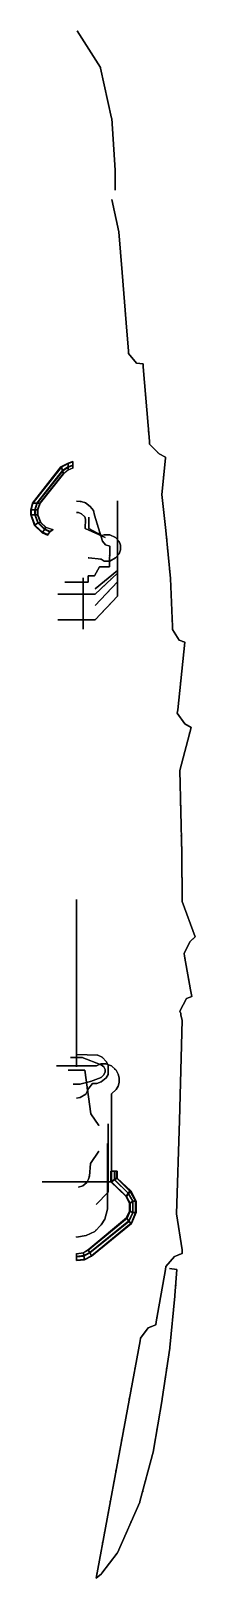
# Model space of a CAD drawing. Extents: x -5 to 14, y -77 to 101.
import ezdxf

# ---------------------------------------------------------------- set-up
doc = ezdxf.new("R2010")
doc.units = 0
doc.layers.add('RAILINGS_MIRRORED', color=6, linetype='CONTINUOUS')

msp = doc.modelspace()

# ---------------------------------------------------------------- linework, layer by layer
at = {"layer": 'RAILINGS_MIRRORED'}
for points in [[(2.74, 96.52, 6.57), (0.07, 100.73, 6.57), (0.07, 100.73, 6.64), (2.74, 96.52, 6.64)], [(2.74, 96.52, 6.64), (0.07, 100.73, 6.64), (0.07, 100.73, 6.57), (2.74, 96.52, 6.57)], [(2.74, 96.52, 7.19), (0.07, 100.73, 7.19), (0.07, 100.73, 7.12), (2.74, 96.52, 7.12)], [(2.74, 96.52, 7.12), (0.07, 100.73, 7.12), (0.07, 100.73, 7.19), (2.74, 96.52, 7.19)], [(1.17, 99.01, 6), (1.17, 99.01, 7.12), (1.2, 98.96, 7.12), (1.2, 98.96, 6)], [(1.2, 98.96, 6), (1.2, 98.96, 7.12), (1.17, 99.01, 7.12), (1.17, 99.01, 6)], [(1.88, 97.87, 5.96), (1.88, 97.87, 7.12), (1.85, 97.92, 7.12), (1.85, 97.92, 5.96)], [(1.85, 97.92, 5.96), (1.85, 97.92, 7.12), (1.88, 97.87, 7.12), (1.88, 97.87, 5.96)], [(2.74, 96.47, 5.9), (2.74, 96.47, 7.19), (2.74, 96.52, 7.19), (2.74, 96.52, 5.9)], [(2.74, 96.52, 5.9), (2.74, 96.52, 7.19), (2.74, 96.47, 7.19), (2.74, 96.47, 5.9)], [(4.03, 90.73, 6.59), (2.74, 96.47, 6.64), (2.74, 96.47, 6.57), (4.03, 90.73, 6.52)], [(4.03, 90.73, 6.52), (2.74, 96.47, 6.57), (2.74, 96.47, 6.64), (4.03, 90.73, 6.59)], [(4.03, 90.73, 7.07), (2.74, 96.47, 7.12), (2.74, 96.47, 7.19), (4.03, 90.73, 7.14)], [(4.03, 90.73, 7.14), (2.74, 96.47, 7.19), (2.74, 96.47, 7.12), (4.03, 90.73, 7.07)], [(2.99, 95.41, 5.88), (2.99, 95.41, 7.11), (2.98, 95.46, 7.11), (2.98, 95.46, 5.88)], [(2.98, 95.46, 5.88), (2.98, 95.46, 7.11), (2.99, 95.41, 7.11), (2.99, 95.41, 5.88)], [(3.24, 94.27, 5.85), (3.24, 94.27, 7.11), (3.24, 94.22, 7.1), (3.24, 94.22, 5.85)], [(3.24, 94.22, 5.85), (3.24, 94.22, 7.1), (3.24, 94.27, 7.11), (3.24, 94.27, 5.85)], [(3.51, 93.06, 5.82), (3.51, 93.06, 7.1), (3.5, 93.11, 7.1), (3.5, 93.11, 5.82)], [(3.5, 93.11, 5.82), (3.5, 93.11, 7.1), (3.51, 93.06, 7.1), (3.51, 93.06, 5.82)], [(3.77, 91.89, 5.79), (3.77, 91.89, 7.08), (3.76, 91.94, 7.09), (3.76, 91.94, 5.79)], [(3.76, 91.94, 5.79), (3.76, 91.94, 7.09), (3.77, 91.89, 7.08), (3.77, 91.89, 5.79)], [(4.03, 90.73, 5.76), (4.03, 90.73, 7.14), (4.04, 90.68, 7.14), (4.04, 90.68, 5.76)], [(4.04, 90.68, 5.76), (4.04, 90.68, 7.14), (4.03, 90.73, 7.14), (4.03, 90.73, 5.76)], [(4.45, 84.74, 6.47), (4.04, 90.68, 6.52), (4.04, 90.68, 6.59), (4.45, 84.74, 6.54)], [(4.45, 84.74, 6.54), (4.04, 90.68, 6.59), (4.04, 90.68, 6.52), (4.45, 84.74, 6.47)], [(4.45, 84.74, 7.09), (4.04, 90.68, 7.14), (4.04, 90.68, 7.07), (4.45, 84.74, 7.02)], [(4.45, 84.74, 7.02), (4.04, 90.68, 7.07), (4.04, 90.68, 7.14), (4.45, 84.74, 7.09)], [(4.12, 89.48, 5.74), (4.12, 89.48, 7.06), (4.12, 89.53, 7.07), (4.12, 89.53, 5.74)], [(4.12, 89.53, 5.74), (4.12, 89.53, 7.07), (4.12, 89.48, 7.06), (4.12, 89.48, 5.74)], [(4.2, 88.33, 5.73), (4.2, 88.33, 7.06), (4.2, 88.38, 7.06), (4.2, 88.38, 5.73)], [(4.2, 88.38, 5.73), (4.2, 88.38, 7.06), (4.2, 88.33, 7.06), (4.2, 88.33, 5.73)], [(4.28, 87.15, 5.72), (4.28, 87.15, 7.05), (4.28, 87.1, 7.05), (4.28, 87.1, 5.72)], [(4.28, 87.1, 5.72), (4.28, 87.1, 7.05), (4.28, 87.15, 7.05), (4.28, 87.15, 5.72)], [(4.37, 85.96, 5.7), (4.37, 85.96, 7.03), (4.37, 85.91, 7.03), (4.37, 85.91, 5.7)], [(4.37, 85.91, 5.7), (4.37, 85.91, 7.03), (4.37, 85.96, 7.03), (4.37, 85.96, 5.7)], [(4.45, 84.69, 5.7), (4.45, 84.69, 7.09), (4.45, 84.74, 7.09), (4.45, 84.74, 5.7)], [(4.45, 84.74, 5.7), (4.45, 84.74, 7.09), (4.45, 84.69, 7.09), (4.45, 84.69, 5.7)], [(4.45, 82.5, 6.42), (4.45, 84.69, 6.47), (4.45, 84.69, 6.54), (4.45, 82.5, 6.49)], [(4.45, 82.5, 6.49), (4.45, 84.69, 6.54), (4.45, 84.69, 6.47), (4.45, 82.5, 6.42)], [(4.45, 82.5, 7.04), (4.45, 84.69, 7.09), (4.45, 84.69, 7.02), (4.45, 82.5, 6.97)], [(4.45, 82.5, 6.97), (4.45, 84.69, 7.02), (4.45, 84.69, 7.09), (4.45, 82.5, 7.04)], [(4.45, 83.6, 5.7), (4.45, 83.6, 7), (4.45, 83.55, 7), (4.45, 83.55, 5.7)], [(4.45, 83.55, 5.7), (4.45, 83.55, 7), (4.45, 83.6, 7), (4.45, 83.6, 5.7)], [(4.42, 82.44, 5.62), (4.42, 82.44, 7.04), (4.45, 82.5, 7.04), (4.45, 82.5, 5.69)], [(4.45, 82.5, 5.69), (4.45, 82.5, 7.04), (4.42, 82.44, 7.04), (4.42, 82.44, 5.62)], [(4.86, 77.67, 5.31), (4.06, 81.35, 5.31), (4.06, 81.35, 5.38), (4.86, 77.67, 5.38)], [(4.86, 77.67, 5.38), (4.06, 81.35, 5.38), (4.06, 81.35, 5.31), (4.86, 77.67, 5.31)], [(4.86, 77.67, 5.8), (4.06, 81.35, 5.8), (4.06, 81.35, 5.73), (4.86, 77.67, 5.73)], [(4.86, 77.67, 5.73), (4.06, 81.35, 5.73), (4.06, 81.35, 5.8), (4.86, 77.67, 5.8)], [(4.27, 80.37, 4.59), (4.27, 80.37, 5.73), (4.28, 80.31, 5.73), (4.28, 80.31, 4.59)], [(4.28, 80.31, 4.59), (4.28, 80.31, 5.73), (4.27, 80.37, 5.73), (4.27, 80.37, 4.59)], [(4.53, 79.18, 4.59), (4.53, 79.18, 5.73), (4.54, 79.12, 5.73), (4.54, 79.12, 4.59)], [(4.54, 79.12, 4.59), (4.54, 79.12, 5.73), (4.53, 79.18, 5.73), (4.53, 79.18, 4.59)], [(5.24, 72.98, 5.38), (4.86, 77.67, 5.38), (4.86, 77.67, 5.31), (5.24, 72.98, 5.31)], [(5.24, 72.98, 5.31), (4.86, 77.67, 5.31), (4.86, 77.67, 5.38), (5.24, 72.98, 5.38)], [(5.24, 72.98, 5.73), (4.86, 77.67, 5.73), (4.86, 77.67, 5.8), (5.24, 72.98, 5.8)], [(5.24, 72.98, 5.8), (4.86, 77.67, 5.8), (4.86, 77.67, 5.73), (5.24, 72.98, 5.73)], [(4.87, 77.53, 4.59), (4.87, 77.53, 5.73), (4.87, 77.59, 5.73), (4.87, 77.59, 4.59)], [(4.87, 77.59, 4.59), (4.87, 77.59, 5.73), (4.87, 77.53, 5.73), (4.87, 77.53, 4.59)], [(4.97, 76.34, 4.59), (4.97, 76.34, 5.73), (4.96, 76.4, 5.73), (4.96, 76.4, 4.59)], [(4.96, 76.4, 4.59), (4.96, 76.4, 5.73), (4.97, 76.34, 5.73), (4.97, 76.34, 4.59)], [(5.06, 75.21, 4.59), (5.06, 75.21, 5.73), (5.06, 75.15, 5.73), (5.06, 75.15, 4.59)], [(5.06, 75.15, 4.59), (5.06, 75.15, 5.73), (5.06, 75.21, 5.73), (5.06, 75.21, 4.59)], [(5.15, 74.03, 4.59), (5.15, 74.03, 5.73), (5.16, 73.97, 5.73), (5.16, 73.97, 4.59)], [(5.16, 73.97, 4.59), (5.16, 73.97, 5.73), (5.15, 74.03, 5.73), (5.15, 74.03, 4.59)], [(5.69, 67.2, 5.31), (5.24, 72.98, 5.31), (5.24, 72.98, 5.38), (5.69, 67.2, 5.38)], [(5.69, 67.2, 5.38), (5.24, 72.98, 5.38), (5.24, 72.98, 5.31), (5.69, 67.2, 5.31)], [(5.69, 67.2, 5.8), (5.24, 72.98, 5.8), (5.24, 72.98, 5.73), (5.69, 67.2, 5.73)], [(5.69, 67.2, 5.73), (5.24, 72.98, 5.73), (5.24, 72.98, 5.8), (5.69, 67.2, 5.8)], [(5.25, 72.84, 4.59), (5.25, 72.84, 5.73), (5.25, 72.78, 5.73), (5.25, 72.78, 4.59)], [(5.25, 72.78, 4.59), (5.25, 72.78, 5.73), (5.25, 72.84, 5.73), (5.25, 72.84, 4.59)], [(5.34, 71.71, 4.59), (5.34, 71.71, 5.73), (5.35, 71.65, 5.73), (5.35, 71.65, 4.59)], [(5.35, 71.65, 4.59), (5.35, 71.65, 5.73), (5.34, 71.71, 5.73), (5.34, 71.71, 4.59)], [(5.42, 70.68, 4.59), (5.42, 70.68, 5.73), (5.43, 70.62, 5.73), (5.43, 70.62, 4.59)], [(5.43, 70.62, 4.59), (5.43, 70.62, 5.73), (5.42, 70.68, 5.73), (5.42, 70.68, 4.59)], [(5.51, 69.49, 4.59), (5.51, 69.49, 5.73), (5.51, 69.43, 5.73), (5.51, 69.43, 4.59)], [(5.51, 69.43, 4.59), (5.51, 69.43, 5.73), (5.51, 69.49, 5.73), (5.51, 69.49, 4.59)], [(5.61, 68.24, 4.59), (5.61, 68.24, 5.73), (5.6, 68.3, 5.73), (5.6, 68.3, 4.59)], [(5.6, 68.3, 4.59), (5.6, 68.3, 5.73), (5.61, 68.24, 5.73), (5.61, 68.24, 4.59)], [(5.97, 63.94, 5.38), (5.69, 67.2, 5.38), (5.69, 67.2, 5.31), (5.97, 63.94, 5.31)], [(5.97, 63.94, 5.31), (5.69, 67.2, 5.31), (5.69, 67.2, 5.38), (5.97, 63.94, 5.38)], [(5.97, 63.94, 5.73), (5.69, 67.2, 5.73), (5.69, 67.2, 5.8), (5.97, 63.94, 5.8)], [(5.97, 63.94, 5.8), (5.69, 67.2, 5.8), (5.69, 67.2, 5.73), (5.97, 63.94, 5.73)], [(5.7, 67.06, 4.59), (5.7, 67.06, 5.73), (5.7, 67.12, 5.73), (5.7, 67.12, 4.59)], [(5.7, 67.12, 4.59), (5.7, 67.12, 5.73), (5.7, 67.06, 5.73), (5.7, 67.06, 4.59)], [(5.8, 65.87, 4.59), (5.8, 65.87, 5.73), (5.8, 65.93, 5.73), (5.8, 65.93, 4.59)], [(5.8, 65.93, 4.59), (5.8, 65.93, 5.73), (5.8, 65.87, 5.73), (5.8, 65.87, 4.59)], [(5.9, 64.74, 4.59), (5.9, 64.74, 5.73), (5.9, 64.8, 5.73), (5.9, 64.8, 4.59)], [(5.9, 64.8, 4.59), (5.9, 64.8, 5.73), (5.9, 64.74, 5.73), (5.9, 64.74, 4.59)], [(5.97, 63.67, 5.31), (5.97, 63.94, 5.31), (5.97, 63.94, 5.38), (5.97, 63.67, 5.38)], [(5.97, 63.67, 5.38), (5.97, 63.94, 5.38), (5.97, 63.94, 5.31), (5.97, 63.67, 5.31)], [(5.97, 63.67, 5.8), (5.97, 63.94, 5.8), (5.97, 63.94, 5.73), (5.97, 63.67, 5.73)], [(5.97, 63.67, 5.73), (5.97, 63.94, 5.73), (5.97, 63.94, 5.8), (5.97, 63.67, 5.8)], [(6.01, 63.62, 4.59), (6.01, 63.62, 5.73), (5.97, 63.68, 5.73), (5.97, 63.68, 4.59)], [(5.97, 63.68, 4.59), (5.97, 63.68, 5.73), (6.01, 63.62, 5.73), (6.01, 63.62, 4.59)], [(6.9, 62.56, 5.38), (5.97, 63.67, 5.38), (5.97, 63.67, 5.31), (6.9, 62.56, 5.31)], [(6.9, 62.56, 5.31), (5.97, 63.67, 5.31), (5.97, 63.67, 5.38), (6.9, 62.56, 5.38)], [(6.9, 62.56, 5.73), (5.97, 63.67, 5.73), (5.97, 63.67, 5.8), (6.9, 62.56, 5.8)], [(6.9, 62.56, 5.8), (5.97, 63.67, 5.8), (5.97, 63.67, 5.73), (6.9, 62.56, 5.73)], [(7.64, 62.51, 5.31), (6.9, 62.56, 5.31), (6.9, 62.56, 5.38), (7.64, 62.51, 5.38)], [(7.64, 62.51, 5.38), (6.9, 62.56, 5.38), (6.9, 62.56, 5.31), (7.64, 62.51, 5.31)], [(7.64, 62.51, 5.8), (6.9, 62.56, 5.8), (6.9, 62.56, 5.73), (7.64, 62.51, 5.73)], [(7.64, 62.51, 5.73), (6.9, 62.56, 5.73), (6.9, 62.56, 5.8), (7.64, 62.51, 5.8)], [(7.67, 62.14, 5.38), (7.64, 62.51, 5.38), (7.64, 62.51, 5.31), (7.67, 62.14, 5.31)], [(7.67, 62.14, 5.31), (7.64, 62.51, 5.31), (7.64, 62.51, 5.38), (7.67, 62.14, 5.38)], [(7.67, 62.14, 5.73), (7.64, 62.51, 5.73), (7.64, 62.51, 5.8), (7.67, 62.14, 5.8)], [(7.67, 62.14, 5.8), (7.64, 62.51, 5.8), (7.64, 62.51, 5.73), (7.67, 62.14, 5.73)], [(7.64, 62.49, 4.59), (7.64, 62.49, 5.73), (7.65, 62.43, 5.73), (7.65, 62.43, 4.59)], [(7.65, 62.43, 4.59), (7.65, 62.43, 5.73), (7.64, 62.49, 5.73), (7.64, 62.49, 4.59)], [(8.37, 53.6, 5.31), (7.67, 62.14, 5.31), (7.67, 62.14, 5.38), (8.37, 53.6, 5.38)], [(8.37, 53.6, 5.38), (7.67, 62.14, 5.38), (7.67, 62.14, 5.31), (8.37, 53.6, 5.31)], [(8.37, 53.6, 5.8), (7.67, 62.14, 5.8), (7.67, 62.14, 5.73), (8.37, 53.6, 5.73)], [(8.37, 53.6, 5.73), (7.67, 62.14, 5.73), (7.67, 62.14, 5.8), (8.37, 53.6, 5.8)], [(7.74, 61.3, 4.59), (7.74, 61.3, 5.73), (7.74, 61.24, 5.73), (7.74, 61.24, 4.59)], [(7.74, 61.24, 4.59), (7.74, 61.24, 5.73), (7.74, 61.3, 5.73), (7.74, 61.3, 4.59)], [(7.83, 60.12, 4.59), (7.83, 60.12, 5.73), (7.84, 60.06, 5.73), (7.84, 60.06, 4.59)], [(7.84, 60.06, 4.59), (7.84, 60.06, 5.73), (7.83, 60.12, 5.73), (7.83, 60.12, 4.59)], [(7.93, 58.93, 4.59), (7.93, 58.93, 5.73), (7.94, 58.87, 5.73), (7.94, 58.87, 4.59)], [(7.94, 58.87, 4.59), (7.94, 58.87, 5.73), (7.93, 58.93, 5.73), (7.93, 58.93, 4.59)], [(8.03, 57.8, 4.59), (8.03, 57.8, 5.73), (8.03, 57.74, 5.73), (8.03, 57.74, 4.59)], [(8.03, 57.74, 4.59), (8.03, 57.74, 5.73), (8.03, 57.8, 5.73), (8.03, 57.8, 4.59)], [(8.08, 57.09, 4.59), (8.08, 57.09, 5.73), (8.09, 57.03, 5.73), (8.09, 57.03, 4.59)], [(8.09, 57.03, 4.59), (8.09, 57.03, 5.73), (8.08, 57.09, 5.73), (8.08, 57.09, 4.59)], [(8.18, 55.9, 4.59), (8.18, 55.9, 5.73), (8.19, 55.84, 5.73), (8.19, 55.84, 4.59)], [(8.19, 55.84, 4.59), (8.19, 55.84, 5.73), (8.18, 55.9, 5.73), (8.18, 55.9, 4.59)], [(8.28, 54.65, 4.59), (8.28, 54.65, 5.73), (8.28, 54.71, 5.73), (8.28, 54.71, 4.59)], [(8.28, 54.71, 4.59), (8.28, 54.71, 5.73), (8.28, 54.65, 5.73), (8.28, 54.65, 4.59)], [(8.37, 53.27, 5.38), (8.37, 53.6, 5.38), (8.37, 53.6, 5.31), (8.37, 53.27, 5.31)], [(8.37, 53.27, 5.31), (8.37, 53.6, 5.31), (8.37, 53.6, 5.38), (8.37, 53.27, 5.38)], [(8.37, 53.27, 5.73), (8.37, 53.6, 5.73), (8.37, 53.6, 5.8), (8.37, 53.27, 5.8)], [(8.37, 53.27, 5.8), (8.37, 53.6, 5.8), (8.37, 53.6, 5.73), (8.37, 53.27, 5.73)], [(8.37, 53.47, 4.59), (8.37, 53.47, 5.73), (8.37, 53.53, 5.73), (8.37, 53.53, 4.59)], [(8.37, 53.53, 4.59), (8.37, 53.53, 5.73), (8.37, 53.47, 5.73), (8.37, 53.47, 4.59)], [(9.47, 52.16, 5.31), (8.37, 53.27, 5.31), (8.37, 53.27, 5.38), (9.47, 52.16, 5.38)], [(9.47, 52.16, 5.38), (8.37, 53.27, 5.38), (8.37, 53.27, 5.31), (9.47, 52.16, 5.31)], [(9.47, 52.16, 5.8), (8.37, 53.27, 5.8), (8.37, 53.27, 5.73), (9.47, 52.16, 5.73)], [(9.47, 52.16, 5.73), (8.37, 53.27, 5.73), (8.37, 53.27, 5.8), (9.47, 52.16, 5.8)], [(9.35, 52.28, 4.59), (9.35, 52.28, 5.73), (9.29, 52.34, 5.73), (9.29, 52.34, 4.59)], [(9.29, 52.34, 4.59), (9.29, 52.34, 5.73), (9.35, 52.28, 5.73), (9.35, 52.28, 4.59)], [(10.23, 51.78, 5.38), (9.47, 52.16, 5.38), (9.47, 52.16, 5.31), (10.23, 51.78, 5.31)], [(10.23, 51.78, 5.31), (9.47, 52.16, 5.31), (9.47, 52.16, 5.38), (10.23, 51.78, 5.38)], [(10.23, 51.78, 5.73), (9.47, 52.16, 5.73), (9.47, 52.16, 5.8), (10.23, 51.78, 5.8)], [(10.23, 51.78, 5.8), (9.47, 52.16, 5.8), (9.47, 52.16, 5.73), (10.23, 51.78, 5.73)], [(9.78, 47.5, 5.38), (10.22, 51.67, 5.38), (10.22, 51.67, 5.31), (9.78, 47.5, 5.31)], [(9.78, 47.5, 5.31), (10.22, 51.67, 5.31), (10.22, 51.67, 5.38), (9.78, 47.5, 5.38)], [(9.78, 47.5, 5.73), (10.22, 51.67, 5.73), (10.22, 51.67, 5.8), (9.78, 47.5, 5.8)], [(9.78, 47.5, 5.8), (10.22, 51.67, 5.8), (10.22, 51.67, 5.73), (9.78, 47.5, 5.73)], [(10.22, 51.67, 5.31), (10.23, 51.78, 5.31), (10.23, 51.78, 5.38), (10.22, 51.67, 5.38)], [(10.22, 51.67, 5.38), (10.23, 51.78, 5.38), (10.23, 51.78, 5.31), (10.22, 51.67, 5.31)], [(10.22, 51.67, 5.8), (10.23, 51.78, 5.8), (10.23, 51.78, 5.73), (10.22, 51.67, 5.73)], [(10.22, 51.67, 5.73), (10.23, 51.78, 5.73), (10.23, 51.78, 5.8), (10.22, 51.67, 5.8)], [(-1.72, 50.62, 16.68), (-5.01, 46.47, 16.68), (-5.05, 46.47, 16.68), (-1.78, 50.65, 16.68)], [(-1.78, 50.65, 16.68), (-5.05, 46.47, 16.68), (-4.56, 46.47, 16.28), (-1.61, 50.24, 16.28)], [(-1.57, 50.2, 16.28), (-4.51, 46.47, 16.28), (-5.01, 46.47, 16.68), (-1.72, 50.62, 16.68)], [(-1.61, 50.24, 16.28), (-4.56, 46.47, 16.28), (-4.2, 46.47, 15.53), (-1.51, 49.87, 15.53)], [(-1.47, 49.87, 15.53), (-4.16, 46.47, 15.53), (-4.51, 46.47, 16.28), (-1.57, 50.2, 16.28)], [(-0.95, 51.05, 16.68), (-1.72, 50.62, 16.68), (-1.78, 50.65, 16.68), (-0.95, 51.1, 16.68)], [(-0.95, 51.1, 16.68), (-1.78, 50.65, 16.68), (-1.61, 50.24, 16.28), (-0.95, 50.66, 16.28)], [(-0.95, 50.62, 16.28), (-1.57, 50.2, 16.28), (-1.72, 50.62, 16.68), (-0.95, 51.05, 16.68)], [(-0.95, 50.66, 16.28), (-1.61, 50.24, 16.28), (-1.51, 49.87, 15.53), (-0.95, 50.32, 15.53)], [(-0.95, 50.28, 15.53), (-1.47, 49.87, 15.53), (-1.57, 50.2, 16.28), (-0.95, 50.62, 16.28)], [(-0.43, 51.23, 16.68), (-0.95, 51.05, 16.68), (-0.95, 51.1, 16.68), (-0.43, 51.27, 16.68)], [(-0.43, 51.27, 16.68), (-0.95, 51.1, 16.68), (-0.95, 50.66, 16.28), (-0.43, 50.84, 16.28)], [(-0.43, 50.8, 16.28), (-0.95, 50.62, 16.28), (-0.95, 51.05, 16.68), (-0.43, 51.23, 16.68)], [(-0.43, 50.84, 16.28), (-0.95, 50.66, 16.28), (-0.95, 50.32, 15.53), (-0.43, 50.54, 15.53)], [(-0.43, 50.5, 15.53), (-0.95, 50.28, 15.53), (-0.95, 50.62, 16.28), (-0.43, 50.8, 16.28)], [(10.17, 51.15, 4.59), (10.17, 51.15, 5.73), (10.17, 51.21, 5.73), (10.17, 51.21, 4.59)], [(10.17, 51.21, 4.59), (10.17, 51.21, 5.73), (10.17, 51.15, 5.73), (10.17, 51.15, 4.59)], [(9.87, 48.32, 4.59), (9.87, 48.32, 5.73), (9.87, 48.38, 5.73), (9.87, 48.38, 4.59)], [(9.87, 48.38, 4.59), (9.87, 48.38, 5.73), (9.87, 48.32, 5.73), (9.87, 48.32, 4.59)], [(9.99, 49.51, 4.59), (9.99, 49.51, 5.73), (10, 49.57, 5.73), (10, 49.57, 4.59)], [(10, 49.57, 4.59), (10, 49.57, 5.73), (9.99, 49.51, 5.73), (9.99, 49.51, 4.59)], [(-5.05, 46.47, 16.68), (-5.22, 45.74, 16.68), (-4.79, 45.74, 16.28), (-4.56, 46.47, 16.28)], [(-5.01, 46.47, 16.68), (-5.18, 45.74, 16.68), (-5.22, 45.74, 16.68), (-5.05, 46.47, 16.68)], [(-4.51, 46.47, 16.28), (-4.75, 45.74, 16.28), (-5.18, 45.74, 16.68), (-5.01, 46.47, 16.68)], [(-4.56, 46.47, 16.28), (-4.79, 45.74, 16.28), (-4.49, 45.74, 15.53), (-4.2, 46.47, 15.53)], [(-4.16, 46.47, 15.53), (-4.45, 45.74, 15.53), (-4.75, 45.74, 16.28), (-4.51, 46.47, 16.28)], [(0.52, 46.69, 27.68), (0, 46.73, 27.68), (0, 46.73, 27.61), (0.52, 46.69, 27.61)], [(0.52, 46.69, 27.61), (0, 46.73, 27.61), (0, 46.73, 27.68), (0.52, 46.69, 27.68)], [(0.52, 46.69, 27.95), (0, 46.73, 27.95), (0, 46.73, 28.02), (0.52, 46.69, 28.02)], [(0.52, 46.69, 28.02), (0, 46.73, 28.02), (0, 46.73, 27.95), (0.52, 46.69, 27.95)], [(0.52, 46.69, 28.39), (0, 46.73, 28.39), (0, 46.73, 28.32), (0.52, 46.69, 28.32)], [(0.52, 46.69, 28.32), (0, 46.73, 28.32), (0, 46.73, 28.39), (0.52, 46.69, 28.39)], [(0.52, 46.69, 27.35), (0.52, 46.69, 28.32), (0.43, 46.69, 28.32), (0.43, 46.69, 27.35)], [(0.43, 46.69, 27.35), (0.43, 46.69, 28.32), (0.52, 46.69, 28.32), (0.52, 46.69, 27.35)], [(1.04, 46.52, 27.68), (0.52, 46.69, 27.68), (0.52, 46.69, 27.61), (1.04, 46.52, 27.61)], [(1.04, 46.52, 27.61), (0.52, 46.69, 27.61), (0.52, 46.69, 27.68), (1.04, 46.52, 27.68)], [(1.04, 46.52, 27.95), (0.52, 46.69, 27.95), (0.52, 46.69, 28.02), (1.04, 46.52, 28.02)], [(1.04, 46.52, 28.02), (0.52, 46.69, 28.02), (0.52, 46.69, 27.95), (1.04, 46.52, 27.95)], [(1.04, 46.52, 28.39), (0.52, 46.69, 28.39), (0.52, 46.69, 28.32), (1.04, 46.52, 28.32)], [(1.04, 46.52, 28.32), (0.52, 46.69, 28.32), (0.52, 46.69, 28.39), (1.04, 46.52, 28.39)], [(1.04, 46.52, 27.35), (1.04, 46.52, 28.32), (0.95, 46.55, 28.32), (0.95, 46.55, 27.35)], [(0.95, 46.55, 27.35), (0.95, 46.55, 28.32), (1.04, 46.52, 28.32), (1.04, 46.52, 27.35)], [(1.56, 46.12, 27.61), (1.04, 46.52, 27.61), (1.04, 46.52, 27.68), (1.56, 46.12, 27.68)], [(1.56, 46.12, 27.68), (1.04, 46.52, 27.68), (1.04, 46.52, 27.61), (1.56, 46.12, 27.61)], [(1.56, 46.12, 28.02), (1.04, 46.52, 28.02), (1.04, 46.52, 27.95), (1.56, 46.12, 27.95)], [(1.56, 46.12, 27.95), (1.04, 46.52, 27.95), (1.04, 46.52, 28.02), (1.56, 46.12, 28.02)], [(1.56, 46.12, 28.32), (1.04, 46.52, 28.32), (1.04, 46.52, 28.39), (1.56, 46.12, 28.39)], [(1.56, 46.12, 28.39), (1.04, 46.52, 28.39), (1.04, 46.52, 28.32), (1.56, 46.12, 28.32)], [(4.7, 38.46, 9.01), (4.7, 46.74, 9.01), (4.7, 46.74, 8.94), (4.7, 38.46, 8.94)], [(4.7, 38.46, 8.94), (4.7, 46.74, 8.94), (4.7, 46.74, 9.01), (4.7, 38.46, 9.01)], [(4.7, 38.46, 9.24), (4.7, 46.74, 9.24), (4.7, 46.74, 9.31), (4.7, 38.46, 9.31)], [(4.7, 38.46, 9.31), (4.7, 46.74, 9.31), (4.7, 46.74, 9.24), (4.7, 38.46, 9.24)], [(4.7, 38.46, 9.71), (4.7, 46.74, 9.71), (4.7, 46.74, 9.64), (4.7, 38.46, 9.64)], [(4.7, 38.46, 9.64), (4.7, 46.74, 9.64), (4.7, 46.74, 9.71), (4.7, 38.46, 9.71)], [(4.7, 46.68, 8.67), (4.7, 46.68, 9.64), (4.7, 46.74, 9.64), (4.7, 46.74, 8.67)], [(4.7, 46.74, 8.67), (4.7, 46.74, 9.64), (4.7, 46.68, 9.64), (4.7, 46.68, 8.67)], [(10.26, 43.33, 5.31), (9.78, 47.5, 5.31), (9.78, 47.5, 5.38), (10.26, 43.33, 5.38)], [(10.26, 43.33, 5.38), (9.78, 47.5, 5.38), (9.78, 47.5, 5.31), (10.26, 43.33, 5.31)], [(10.26, 43.33, 5.8), (9.78, 47.5, 5.8), (9.78, 47.5, 5.73), (10.26, 43.33, 5.73)], [(10.26, 43.33, 5.73), (9.78, 47.5, 5.73), (9.78, 47.5, 5.8), (10.26, 43.33, 5.8)], [(9.82, 47.19, 4.59), (9.82, 47.19, 5.73), (9.82, 47.13, 5.73), (9.82, 47.13, 4.59)], [(9.82, 47.13, 4.59), (9.82, 47.13, 5.73), (9.82, 47.19, 5.73), (9.82, 47.19, 4.59)], [(-5.18, 45.74, 16.68), (-5.18, 45.13, 16.68), (-5.22, 45.13, 16.68), (-5.22, 45.74, 16.68)], [(-5.22, 45.74, 16.68), (-5.22, 45.13, 16.68), (-4.79, 45.13, 16.28), (-4.79, 45.74, 16.28)], [(-5.18, 45.13, 16.68), (-4.74, 43.94, 16.68), (-4.8, 43.94, 16.68), (-5.22, 45.13, 16.68)], [(-5.22, 45.13, 16.68), (-4.8, 43.94, 16.68), (-4.44, 44.21, 16.28), (-4.79, 45.13, 16.28)], [(-4.75, 45.74, 16.28), (-4.75, 45.13, 16.28), (-5.18, 45.13, 16.68), (-5.18, 45.74, 16.68)], [(-4.75, 45.13, 16.28), (-4.38, 44.21, 16.28), (-4.74, 43.94, 16.68), (-5.18, 45.13, 16.68)], [(-4.79, 45.74, 16.28), (-4.79, 45.13, 16.28), (-4.49, 45.13, 15.53), (-4.49, 45.74, 15.53)], [(-4.79, 45.13, 16.28), (-4.44, 44.21, 16.28), (-4.14, 44.27, 15.53), (-4.49, 45.13, 15.53)], [(-4.45, 45.74, 15.53), (-4.45, 45.13, 15.53), (-4.75, 45.13, 16.28), (-4.75, 45.74, 16.28)], [(-4.45, 45.13, 15.53), (-4.1, 44.27, 15.53), (-4.38, 44.21, 16.28), (-4.75, 45.13, 16.28)], [(0.22, 45.4, 20.04), (0, 45.41, 20.04), (0, 45.41, 20.11), (0.22, 45.4, 20.11)], [(0.22, 45.4, 20.11), (0, 45.41, 20.11), (0, 45.41, 20.04), (0.22, 45.4, 20.04)], [(0.22, 45.4, 20.41), (0, 45.41, 20.41), (0, 45.41, 20.34), (0.22, 45.4, 20.34)], [(0.22, 45.4, 20.34), (0, 45.41, 20.34), (0, 45.41, 20.41), (0.22, 45.4, 20.41)], [(0.22, 45.4, 20.74), (0, 45.41, 20.74), (0, 45.41, 20.81), (0.22, 45.4, 20.81)], [(0.22, 45.4, 20.81), (0, 45.41, 20.81), (0, 45.41, 20.74), (0.22, 45.4, 20.74)], [(0.22, 45.4, 19.77), (0.22, 45.4, 20.74), (0.19, 45.4, 20.74), (0.19, 45.4, 19.77)], [(0.19, 45.4, 19.77), (0.19, 45.4, 20.74), (0.22, 45.4, 20.74), (0.22, 45.4, 19.77)], [(0.59, 45.25, 20.11), (0.22, 45.4, 20.11), (0.22, 45.4, 20.04), (0.59, 45.25, 20.04)], [(0.59, 45.25, 20.04), (0.22, 45.4, 20.04), (0.22, 45.4, 20.11), (0.59, 45.25, 20.11)], [(0.59, 45.25, 20.34), (0.22, 45.4, 20.34), (0.22, 45.4, 20.41), (0.59, 45.25, 20.41)], [(0.59, 45.25, 20.41), (0.22, 45.4, 20.41), (0.22, 45.4, 20.34), (0.59, 45.25, 20.34)], [(0.59, 45.25, 20.81), (0.22, 45.4, 20.81), (0.22, 45.4, 20.74), (0.59, 45.25, 20.74)], [(0.59, 45.25, 20.74), (0.22, 45.4, 20.74), (0.22, 45.4, 20.81), (0.59, 45.25, 20.81)], [(0.54, 45.27, 19.77), (0.54, 45.27, 20.74), (0.59, 45.25, 20.74), (0.59, 45.25, 19.77)], [(0.59, 45.25, 19.77), (0.59, 45.25, 20.74), (0.54, 45.27, 20.74), (0.54, 45.27, 19.77)], [(0.94, 44.91, 20.04), (0.59, 45.25, 20.04), (0.59, 45.25, 20.11), (0.94, 44.91, 20.11)], [(0.94, 44.91, 20.11), (0.59, 45.25, 20.11), (0.59, 45.25, 20.04), (0.94, 44.91, 20.04)], [(0.94, 44.91, 20.41), (0.59, 45.25, 20.41), (0.59, 45.25, 20.34), (0.94, 44.91, 20.34)], [(0.94, 44.91, 20.34), (0.59, 45.25, 20.34), (0.59, 45.25, 20.41), (0.94, 44.91, 20.41)], [(0.94, 44.91, 20.74), (0.59, 45.25, 20.74), (0.59, 45.25, 20.81), (0.94, 44.91, 20.81)], [(0.94, 44.91, 20.81), (0.59, 45.25, 20.81), (0.59, 45.25, 20.74), (0.94, 44.91, 20.74)], [(0.94, 44.91, 19.77), (0.94, 44.91, 20.74), (0.87, 44.97, 20.74), (0.87, 44.97, 19.77)], [(0.87, 44.97, 19.77), (0.87, 44.97, 20.74), (0.94, 44.91, 20.74), (0.94, 44.91, 19.77)], [(1.03, 44.65, 20.11), (0.94, 44.91, 20.11), (0.94, 44.91, 20.04), (1.03, 44.65, 20.04)], [(1.03, 44.65, 20.04), (0.94, 44.91, 20.04), (0.94, 44.91, 20.11), (1.03, 44.65, 20.11)], [(1.03, 44.65, 20.34), (0.94, 44.91, 20.34), (0.94, 44.91, 20.41), (1.03, 44.65, 20.41)], [(1.03, 44.65, 20.41), (0.94, 44.91, 20.41), (0.94, 44.91, 20.34), (1.03, 44.65, 20.34)], [(1.03, 44.65, 20.81), (0.94, 44.91, 20.81), (0.94, 44.91, 20.74), (1.03, 44.65, 20.74)], [(1.03, 44.65, 20.74), (0.94, 44.91, 20.74), (0.94, 44.91, 20.81), (1.03, 44.65, 20.81)], [(1.01, 43.57, 20.04), (1.03, 44.65, 20.04), (1.03, 44.65, 20.11), (1.01, 43.57, 20.11)], [(1.01, 43.57, 20.11), (1.03, 44.65, 20.11), (1.03, 44.65, 20.04), (1.01, 43.57, 20.04)], [(1.01, 43.57, 20.41), (1.03, 44.65, 20.41), (1.03, 44.65, 20.34), (1.01, 43.57, 20.34)], [(1.01, 43.57, 20.34), (1.03, 44.65, 20.34), (1.03, 44.65, 20.41), (1.01, 43.57, 20.41)], [(1.01, 43.57, 20.74), (1.03, 44.65, 20.74), (1.03, 44.65, 20.81), (1.01, 43.57, 20.81)], [(1.01, 43.57, 20.81), (1.03, 44.65, 20.81), (1.03, 44.65, 20.74), (1.01, 43.57, 20.74)], [(1.03, 44.65, 19.77), (1.03, 44.65, 20.74), (1.03, 44.61, 20.74), (1.03, 44.61, 19.77)], [(1.03, 44.61, 19.77), (1.03, 44.61, 20.74), (1.03, 44.65, 20.74), (1.03, 44.65, 19.77)], [(1.41, 43.58, 24.25), (1.41, 44.87, 24.25), (1.41, 44.87, 24.32), (1.41, 43.58, 24.32)], [(1.41, 43.58, 24.32), (1.41, 44.87, 24.32), (1.41, 44.87, 24.25), (1.41, 43.58, 24.25)], [(1.41, 43.58, 24.65), (1.41, 44.87, 24.65), (1.41, 44.87, 24.58), (1.41, 43.58, 24.58)], [(1.41, 43.58, 24.58), (1.41, 44.87, 24.58), (1.41, 44.87, 24.65), (1.41, 43.58, 24.65)], [(1.41, 44.83, 23.98), (1.41, 44.83, 24.95), (1.41, 44.87, 24.95), (1.41, 44.87, 23.98)], [(1.41, 44.87, 23.98), (1.41, 44.87, 24.95), (1.41, 44.83, 24.95), (1.41, 44.83, 23.98)], [(1.41, 43.58, 24.95), (1.41, 44.87, 24.95), (1.41, 44.87, 25.02), (1.41, 43.58, 25.02)], [(1.41, 43.58, 25.02), (1.41, 44.87, 25.02), (1.41, 44.87, 24.95), (1.41, 43.58, 24.95)], [(1.56, 46.12, 27.35), (1.56, 46.12, 28.32), (1.49, 46.17, 28.32), (1.49, 46.17, 27.35)], [(1.49, 46.17, 27.35), (1.49, 46.17, 28.32), (1.56, 46.12, 28.32), (1.56, 46.12, 27.35)], [(1.94, 45.63, 27.68), (1.56, 46.12, 27.68), (1.56, 46.12, 27.61), (1.94, 45.63, 27.61)], [(1.94, 45.63, 27.61), (1.56, 46.12, 27.61), (1.56, 46.12, 27.68), (1.94, 45.63, 27.68)], [(1.94, 45.63, 27.95), (1.56, 46.12, 27.95), (1.56, 46.12, 28.02), (1.94, 45.63, 28.02)], [(1.94, 45.63, 28.02), (1.56, 46.12, 28.02), (1.56, 46.12, 27.95), (1.94, 45.63, 27.95)], [(1.94, 45.63, 28.39), (1.56, 46.12, 28.39), (1.56, 46.12, 28.32), (1.94, 45.63, 28.32)], [(1.94, 45.63, 28.32), (1.56, 46.12, 28.32), (1.56, 46.12, 28.39), (1.94, 45.63, 28.39)], [(1.94, 45.63, 27.35), (1.94, 45.63, 28.32), (1.89, 45.69, 28.32), (1.89, 45.69, 27.35)], [(1.89, 45.69, 27.35), (1.89, 45.69, 28.32), (1.94, 45.63, 28.32), (1.94, 45.63, 27.35)], [(2.05, 45.12, 27.61), (1.94, 45.63, 27.61), (1.94, 45.63, 27.68), (2.05, 45.12, 27.68)], [(2.05, 45.12, 27.68), (1.94, 45.63, 27.68), (1.94, 45.63, 27.61), (2.05, 45.12, 27.61)], [(2.05, 45.12, 28.02), (1.94, 45.63, 28.02), (1.94, 45.63, 27.95), (2.05, 45.12, 27.95)], [(2.05, 45.12, 27.95), (1.94, 45.63, 27.95), (1.94, 45.63, 28.02), (2.05, 45.12, 28.02)], [(2.05, 45.12, 28.32), (1.94, 45.63, 28.32), (1.94, 45.63, 28.39), (2.05, 45.12, 28.39)], [(2.05, 45.12, 28.39), (1.94, 45.63, 28.39), (1.94, 45.63, 28.32), (2.05, 45.12, 28.32)], [(2.97, 42.13, 27.68), (2.05, 45.12, 27.68), (2.05, 45.12, 27.61), (2.97, 42.13, 27.61)], [(2.97, 42.13, 27.61), (2.05, 45.12, 27.61), (2.05, 45.12, 27.68), (2.97, 42.13, 27.68)], [(2.97, 42.13, 27.95), (2.05, 45.12, 27.95), (2.05, 45.12, 28.02), (2.97, 42.13, 28.02)], [(2.97, 42.13, 28.02), (2.05, 45.12, 28.02), (2.05, 45.12, 27.95), (2.97, 42.13, 27.95)], [(2.05, 45.12, 27.35), (2.05, 45.12, 28.32), (2.07, 45.06, 28.32), (2.07, 45.06, 27.35)], [(2.07, 45.06, 27.35), (2.07, 45.06, 28.32), (2.05, 45.12, 28.32), (2.05, 45.12, 27.35)], [(2.97, 42.13, 28.39), (2.05, 45.12, 28.39), (2.05, 45.12, 28.32), (2.97, 42.13, 28.32)], [(2.97, 42.13, 28.32), (2.05, 45.12, 28.32), (2.05, 45.12, 28.39), (2.97, 42.13, 28.39)], [(4.7, 45.86, 8.67), (4.7, 45.86, 9.64), (4.7, 45.8, 9.64), (4.7, 45.8, 8.67)], [(4.7, 45.8, 8.67), (4.7, 45.8, 9.64), (4.7, 45.86, 9.64), (4.7, 45.86, 8.67)], [(4.7, 44.84, 8.67), (4.7, 44.84, 9.64), (4.7, 44.9, 9.64), (4.7, 44.9, 8.67)], [(4.7, 44.9, 8.67), (4.7, 44.9, 9.64), (4.7, 44.84, 9.64), (4.7, 44.84, 8.67)], [(4.7, 38.74, 11.12), (4.7, 44.66, 11.12), (4.7, 44.66, 11.05), (4.7, 38.74, 11.05)], [(4.7, 38.74, 11.05), (4.7, 44.66, 11.05), (4.7, 44.66, 11.12), (4.7, 38.74, 11.12)], [(4.7, 38.43, 13.16), (4.7, 44.66, 13.16), (4.7, 44.66, 13.23), (4.7, 38.43, 13.23)], [(4.7, 38.43, 13.23), (4.7, 44.66, 13.23), (4.7, 44.66, 13.16), (4.7, 38.43, 13.16)], [(4.7, 38.43, 13.53), (4.7, 44.66, 13.53), (4.7, 44.66, 13.46), (4.7, 38.43, 13.46)], [(4.7, 38.43, 13.46), (4.7, 44.66, 13.46), (4.7, 44.66, 13.53), (4.7, 38.43, 13.53)], [(4.7, 38.74, 11.35), (4.7, 44.66, 11.35), (4.7, 44.66, 11.42), (4.7, 38.74, 11.42)], [(4.7, 38.74, 11.42), (4.7, 44.66, 11.42), (4.7, 44.66, 11.35), (4.7, 38.74, 11.35)], [(4.7, 44.6, 12.89), (4.7, 44.6, 13.86), (4.7, 44.66, 13.86), (4.7, 44.66, 12.89)], [(4.7, 44.66, 12.89), (4.7, 44.66, 13.86), (4.7, 44.6, 13.86), (4.7, 44.6, 12.89)], [(4.7, 38.43, 13.86), (4.7, 44.66, 13.86), (4.7, 44.66, 13.93), (4.7, 38.43, 13.93)], [(4.7, 38.43, 13.93), (4.7, 44.66, 13.93), (4.7, 44.66, 13.86), (4.7, 38.43, 13.86)], [(4.7, 44.6, 10.78), (4.7, 44.6, 11.75), (4.7, 44.66, 11.75), (4.7, 44.66, 10.78)], [(4.7, 44.66, 10.78), (4.7, 44.66, 11.75), (4.7, 44.6, 11.75), (4.7, 44.6, 10.78)], [(4.7, 38.74, 11.82), (4.7, 44.66, 11.82), (4.7, 44.66, 11.75), (4.7, 38.74, 11.75)], [(4.7, 38.74, 11.75), (4.7, 44.66, 11.75), (4.7, 44.66, 11.82), (4.7, 38.74, 11.82)], [(9.95, 46.01, 4.59), (9.95, 46.01, 5.73), (9.96, 45.95, 5.73), (9.96, 45.95, 4.59)], [(9.96, 45.95, 4.59), (9.96, 45.95, 5.73), (9.95, 46.01, 5.73), (9.95, 46.01, 4.59)], [(10.09, 44.82, 4.59), (10.09, 44.82, 5.73), (10.1, 44.76, 5.73), (10.1, 44.76, 4.59)], [(10.1, 44.76, 4.59), (10.1, 44.76, 5.73), (10.09, 44.82, 5.73), (10.09, 44.82, 4.59)], [(-4.8, 43.94, 16.68), (-3.93, 43.08, 16.68), (-3.66, 43.47, 16.28), (-4.44, 44.21, 16.28)], [(-4.74, 43.94, 16.68), (-3.9, 43.14, 16.68), (-3.93, 43.08, 16.68), (-4.8, 43.94, 16.68)], [(-4.38, 44.21, 16.28), (-3.61, 43.51, 16.28), (-3.9, 43.14, 16.68), (-4.74, 43.94, 16.68)], [(-4.44, 44.21, 16.28), (-3.66, 43.47, 16.28), (-3.5, 43.7, 15.53), (-4.14, 44.27, 15.53)], [(-4.1, 44.27, 15.53), (-3.5, 43.74, 15.53), (-3.61, 43.51, 16.28), (-4.38, 44.21, 16.28)], [(-3.93, 43.08, 16.68), (-3.32, 42.83, 16.68), (-3.05, 43.18, 16.28), (-3.66, 43.47, 16.28)], [(-3.9, 43.14, 16.68), (-3.29, 42.89, 16.68), (-3.32, 42.83, 16.68), (-3.93, 43.08, 16.68)], [(-3.61, 43.51, 16.28), (-3, 43.25, 16.28), (-3.29, 42.89, 16.68), (-3.9, 43.14, 16.68)], [(-3.66, 43.47, 16.28), (-3.05, 43.18, 16.28), (-2.71, 43.42, 15.53), (-3.5, 43.7, 15.53)], [(-3.5, 43.74, 15.53), (-2.71, 43.46, 15.53), (-3, 43.25, 16.28), (-3.61, 43.51, 16.28)], [(-3.32, 42.83, 16.68), (-3.29, 42.89, 16.68), (-3, 43.25, 16.28), (-3.05, 43.18, 16.28)], [(-3.05, 43.18, 16.28), (-3, 43.25, 16.28), (-2.71, 43.46, 15.53), (-2.71, 43.42, 15.53)], [(1.01, 43.75, 19.77), (1.01, 43.75, 20.74), (1.01, 43.79, 20.74), (1.01, 43.79, 19.77)], [(1.01, 43.79, 19.77), (1.01, 43.79, 20.74), (1.01, 43.75, 20.74), (1.01, 43.75, 19.77)], [(3.3, 42.56, 20.11), (1.01, 43.57, 20.11), (1.01, 43.57, 20.04), (3.3, 42.56, 20.04)], [(3.3, 42.56, 20.04), (1.01, 43.57, 20.04), (1.01, 43.57, 20.11), (3.3, 42.56, 20.11)], [(3.3, 42.56, 20.34), (1.01, 43.57, 20.34), (1.01, 43.57, 20.41), (3.3, 42.56, 20.41)], [(3.3, 42.56, 20.41), (1.01, 43.57, 20.41), (1.01, 43.57, 20.34), (3.3, 42.56, 20.34)], [(3.3, 42.56, 20.81), (1.01, 43.57, 20.81), (1.01, 43.57, 20.74), (3.3, 42.56, 20.74)], [(3.3, 42.56, 20.74), (1.01, 43.57, 20.74), (1.01, 43.57, 20.81), (3.3, 42.56, 20.81)], [(1.41, 43.58, 23.98), (1.41, 43.58, 24.95), (1.41, 43.62, 24.95), (1.41, 43.62, 23.98)], [(1.41, 43.62, 23.98), (1.41, 43.62, 24.95), (1.41, 43.58, 24.95), (1.41, 43.58, 23.98)], [(2.92, 42.78, 24.32), (1.41, 43.58, 24.32), (1.41, 43.58, 24.25), (2.92, 42.78, 24.25)], [(2.92, 42.78, 24.25), (1.41, 43.58, 24.25), (1.41, 43.58, 24.32), (2.92, 42.78, 24.32)], [(2.92, 42.78, 24.58), (1.41, 43.58, 24.58), (1.41, 43.58, 24.65), (2.92, 42.78, 24.65)], [(2.92, 42.78, 24.65), (1.41, 43.58, 24.65), (1.41, 43.58, 24.58), (2.92, 42.78, 24.58)], [(2.92, 42.78, 25.02), (1.41, 43.58, 25.02), (1.41, 43.58, 24.95), (2.92, 42.78, 24.95)], [(2.92, 42.78, 24.95), (1.41, 43.58, 24.95), (1.41, 43.58, 25.02), (2.92, 42.78, 25.02)], [(2.36, 44.11, 27.35), (2.36, 44.11, 28.32), (2.38, 44.05, 28.32), (2.38, 44.05, 27.35)], [(2.38, 44.05, 27.35), (2.38, 44.05, 28.32), (2.36, 44.11, 28.32), (2.36, 44.11, 27.35)], [(2.68, 43.06, 27.35), (2.68, 43.06, 28.32), (2.65, 43.15, 28.32), (2.65, 43.15, 27.35)], [(2.65, 43.15, 27.35), (2.65, 43.15, 28.32), (2.68, 43.06, 28.32), (2.68, 43.06, 27.35)], [(2.92, 42.78, 23.98), (2.92, 42.78, 24.95), (2.88, 42.8, 24.95), (2.88, 42.8, 23.98)], [(2.88, 42.8, 23.98), (2.88, 42.8, 24.95), (2.92, 42.78, 24.95), (2.92, 42.78, 23.98)], [(3.16, 42.85, 24.25), (2.92, 42.78, 24.25), (2.92, 42.78, 24.32), (3.16, 42.85, 24.32)], [(3.16, 42.85, 24.32), (2.92, 42.78, 24.32), (2.92, 42.78, 24.25), (3.16, 42.85, 24.25)], [(3.16, 42.85, 24.65), (2.92, 42.78, 24.65), (2.92, 42.78, 24.58), (3.16, 42.85, 24.58)], [(3.16, 42.85, 24.58), (2.92, 42.78, 24.58), (2.92, 42.78, 24.65), (3.16, 42.85, 24.65)], [(3.16, 42.85, 24.95), (2.92, 42.78, 24.95), (2.92, 42.78, 25.02), (3.16, 42.85, 25.02)], [(3.16, 42.85, 25.02), (2.92, 42.78, 25.02), (2.92, 42.78, 24.95), (3.16, 42.85, 24.95)], [(3.82, 42.85, 24.32), (3.16, 42.85, 24.32), (3.16, 42.85, 24.25), (3.82, 42.85, 24.25)], [(3.82, 42.85, 24.25), (3.16, 42.85, 24.25), (3.16, 42.85, 24.32), (3.82, 42.85, 24.32)], [(3.82, 42.85, 24.58), (3.16, 42.85, 24.58), (3.16, 42.85, 24.65), (3.82, 42.85, 24.65)], [(3.82, 42.85, 24.65), (3.16, 42.85, 24.65), (3.16, 42.85, 24.58), (3.82, 42.85, 24.58)], [(3.16, 42.85, 23.98), (3.16, 42.85, 24.95), (3.2, 42.85, 24.95), (3.2, 42.85, 23.98)], [(3.2, 42.85, 23.98), (3.2, 42.85, 24.95), (3.16, 42.85, 24.95), (3.16, 42.85, 23.98)], [(3.82, 42.85, 25.02), (3.16, 42.85, 25.02), (3.16, 42.85, 24.95), (3.82, 42.85, 24.95)], [(3.82, 42.85, 24.95), (3.16, 42.85, 24.95), (3.16, 42.85, 25.02), (3.82, 42.85, 25.02)], [(4.48, 42.56, 24.25), (3.82, 42.85, 24.25), (3.82, 42.85, 24.32), (4.48, 42.56, 24.32)], [(4.48, 42.56, 24.32), (3.82, 42.85, 24.32), (3.82, 42.85, 24.25), (4.48, 42.56, 24.25)], [(4.48, 42.56, 24.65), (3.82, 42.85, 24.65), (3.82, 42.85, 24.58), (4.48, 42.56, 24.58)], [(4.48, 42.56, 24.58), (3.82, 42.85, 24.58), (3.82, 42.85, 24.65), (4.48, 42.56, 24.65)], [(4.48, 42.56, 24.95), (3.82, 42.85, 24.95), (3.82, 42.85, 25.02), (4.48, 42.56, 25.02)], [(4.48, 42.56, 25.02), (3.82, 42.85, 25.02), (3.82, 42.85, 24.95), (4.48, 42.56, 24.95)], [(3.86, 42.83, 23.98), (3.86, 42.83, 24.95), (3.82, 42.85, 24.95), (3.82, 42.85, 23.98)], [(3.82, 42.85, 23.98), (3.82, 42.85, 24.95), (3.86, 42.83, 24.95), (3.86, 42.83, 23.98)], [(4.7, 43.73, 8.67), (4.7, 43.73, 9.64), (4.7, 43.67, 9.64), (4.7, 43.67, 8.67)], [(4.7, 43.67, 8.67), (4.7, 43.67, 9.64), (4.7, 43.73, 9.64), (4.7, 43.73, 8.67)], [(4.7, 43.63, 12.89), (4.7, 43.63, 13.86), (4.7, 43.69, 13.86), (4.7, 43.69, 12.89)], [(4.7, 43.69, 12.89), (4.7, 43.69, 13.86), (4.7, 43.63, 13.86), (4.7, 43.63, 12.89)], [(4.7, 43.69, 10.78), (4.7, 43.69, 11.75), (4.7, 43.63, 11.75), (4.7, 43.63, 10.78)], [(4.7, 43.63, 10.78), (4.7, 43.63, 11.75), (4.7, 43.69, 11.75), (4.7, 43.69, 10.78)], [(4.7, 37.45, 15.3), (4.7, 43.27, 15.3), (4.7, 43.27, 15.37), (4.7, 37.45, 15.37)], [(4.7, 37.45, 15.37), (4.7, 43.27, 15.37), (4.7, 43.27, 15.3), (4.7, 37.45, 15.3)], [(4.7, 37.45, 15.67), (4.7, 43.27, 15.67), (4.7, 43.27, 15.6), (4.7, 37.45, 15.6)], [(4.7, 37.45, 15.6), (4.7, 43.27, 15.6), (4.7, 43.27, 15.67), (4.7, 37.45, 15.67)], [(4.7, 37.45, 16), (4.7, 43.27, 16), (4.7, 43.27, 16.07), (4.7, 37.45, 16.07)], [(4.7, 37.45, 16.07), (4.7, 43.27, 16.07), (4.7, 43.27, 16), (4.7, 37.45, 16)], [(4.7, 42.72, 10.78), (4.7, 42.72, 11.75), (4.7, 42.78, 11.75), (4.7, 42.78, 10.78)], [(4.7, 42.78, 10.78), (4.7, 42.78, 11.75), (4.7, 42.72, 11.75), (4.7, 42.72, 10.78)], [(4.7, 42.76, 12.89), (4.7, 42.76, 13.86), (4.7, 42.7, 13.86), (4.7, 42.7, 12.89)], [(4.7, 42.7, 12.89), (4.7, 42.7, 13.86), (4.7, 42.76, 13.86), (4.7, 42.76, 12.89)], [(4.7, 42.63, 8.67), (4.7, 42.63, 9.64), (4.7, 42.69, 9.64), (4.7, 42.69, 8.67)], [(4.7, 42.69, 8.67), (4.7, 42.69, 9.64), (4.7, 42.63, 9.64), (4.7, 42.63, 8.67)], [(10.23, 43.63, 4.59), (10.23, 43.63, 5.73), (10.22, 43.69, 5.73), (10.22, 43.69, 4.59)], [(10.22, 43.69, 4.59), (10.22, 43.69, 5.73), (10.23, 43.63, 5.73), (10.23, 43.63, 4.59)], [(10.78, 37.85, 5.38), (10.26, 43.33, 5.38), (10.26, 43.33, 5.31), (10.78, 37.85, 5.31)], [(10.78, 37.85, 5.31), (10.26, 43.33, 5.31), (10.26, 43.33, 5.38), (10.78, 37.85, 5.38)], [(10.78, 37.85, 5.73), (10.26, 43.33, 5.73), (10.26, 43.33, 5.8), (10.78, 37.85, 5.8)], [(10.78, 37.85, 5.8), (10.26, 43.33, 5.8), (10.26, 43.33, 5.73), (10.78, 37.85, 5.73)], [(2.95, 42.19, 27.35), (2.95, 42.19, 28.32), (2.97, 42.13, 28.32), (2.97, 42.13, 27.35)], [(2.97, 42.13, 27.35), (2.97, 42.13, 28.32), (2.95, 42.19, 28.32), (2.95, 42.19, 27.35)], [(3.32, 41.71, 27.61), (2.97, 42.13, 27.61), (2.97, 42.13, 27.68), (3.32, 41.71, 27.68)], [(3.32, 41.71, 27.68), (2.97, 42.13, 27.68), (2.97, 42.13, 27.61), (3.32, 41.71, 27.61)], [(3.32, 41.71, 28.02), (2.97, 42.13, 28.02), (2.97, 42.13, 27.95), (3.32, 41.71, 27.95)], [(3.32, 41.71, 27.95), (2.97, 42.13, 27.95), (2.97, 42.13, 28.02), (3.32, 41.71, 28.02)], [(3.32, 41.71, 28.32), (2.97, 42.13, 28.32), (2.97, 42.13, 28.39), (3.32, 41.71, 28.39)], [(3.32, 41.71, 28.39), (2.97, 42.13, 28.39), (2.97, 42.13, 28.32), (3.32, 41.71, 28.32)], [(3.28, 41.76, 27.35), (3.28, 41.76, 28.32), (3.32, 41.71, 28.32), (3.32, 41.71, 27.35)], [(3.32, 41.71, 27.35), (3.32, 41.71, 28.32), (3.28, 41.76, 28.32), (3.28, 41.76, 27.35)], [(3.81, 41.54, 27.68), (3.32, 41.71, 27.68), (3.32, 41.71, 27.61), (3.81, 41.54, 27.61)], [(3.81, 41.54, 27.61), (3.32, 41.71, 27.61), (3.32, 41.71, 27.68), (3.81, 41.54, 27.68)], [(3.81, 41.54, 27.95), (3.32, 41.71, 27.95), (3.32, 41.71, 28.02), (3.81, 41.54, 28.02)], [(3.81, 41.54, 28.02), (3.32, 41.71, 28.02), (3.32, 41.71, 27.95), (3.81, 41.54, 27.95)], [(3.81, 41.54, 28.39), (3.32, 41.71, 28.39), (3.32, 41.71, 28.32), (3.81, 41.54, 28.32)], [(3.81, 41.54, 28.32), (3.32, 41.71, 28.32), (3.32, 41.71, 28.39), (3.81, 41.54, 28.39)], [(3.79, 39.16, 27.61), (3.81, 41.54, 27.61), (3.81, 41.54, 27.68), (3.79, 39.16, 27.68)], [(3.79, 39.16, 27.68), (3.81, 41.54, 27.68), (3.81, 41.54, 27.61), (3.79, 39.16, 27.61)], [(3.79, 39.16, 28.02), (3.81, 41.54, 28.02), (3.81, 41.54, 27.95), (3.79, 39.16, 27.95)], [(3.79, 39.16, 27.95), (3.81, 41.54, 27.95), (3.81, 41.54, 28.02), (3.79, 39.16, 28.02)], [(3.79, 39.16, 28.32), (3.81, 41.54, 28.32), (3.81, 41.54, 28.39), (3.79, 39.16, 28.39)], [(3.79, 39.16, 28.39), (3.81, 41.54, 28.39), (3.81, 41.54, 28.32), (3.79, 39.16, 28.32)], [(3.81, 41.49, 27.35), (3.81, 41.49, 28.32), (3.81, 41.54, 28.32), (3.81, 41.54, 27.35)], [(3.81, 41.54, 27.35), (3.81, 41.54, 28.32), (3.81, 41.49, 28.32), (3.81, 41.49, 27.35)], [(4.89, 42.09, 24.32), (4.48, 42.56, 24.32), (4.48, 42.56, 24.25), (4.89, 42.09, 24.25)], [(4.89, 42.09, 24.25), (4.48, 42.56, 24.25), (4.48, 42.56, 24.32), (4.89, 42.09, 24.32)], [(4.89, 42.09, 24.58), (4.48, 42.56, 24.58), (4.48, 42.56, 24.65), (4.89, 42.09, 24.65)], [(4.89, 42.09, 24.65), (4.48, 42.56, 24.65), (4.48, 42.56, 24.58), (4.89, 42.09, 24.58)], [(4.48, 42.56, 23.98), (4.48, 42.56, 24.95), (4.51, 42.52, 24.95), (4.51, 42.52, 23.98)], [(4.51, 42.52, 23.98), (4.51, 42.52, 24.95), (4.48, 42.56, 24.95), (4.48, 42.56, 23.98)], [(4.89, 42.09, 25.02), (4.48, 42.56, 25.02), (4.48, 42.56, 24.95), (4.89, 42.09, 24.95)], [(4.89, 42.09, 24.95), (4.48, 42.56, 24.95), (4.48, 42.56, 25.02), (4.89, 42.09, 25.02)], [(4.7, 42.55, 15.03), (4.7, 42.55, 16), (4.7, 42.49, 16), (4.7, 42.49, 15.03)], [(4.7, 42.49, 15.03), (4.7, 42.49, 16), (4.7, 42.55, 16), (4.7, 42.55, 15.03)], [(4.7, 41.96, 12.89), (4.7, 41.96, 13.86), (4.7, 42.02, 13.86), (4.7, 42.02, 12.89)], [(4.7, 42.02, 12.89), (4.7, 42.02, 13.86), (4.7, 41.96, 13.86), (4.7, 41.96, 12.89)], [(4.7, 41.99, 10.78), (4.7, 41.99, 11.75), (4.7, 41.93, 11.75), (4.7, 41.93, 10.78)], [(4.7, 41.93, 10.78), (4.7, 41.93, 11.75), (4.7, 41.99, 11.75), (4.7, 41.99, 10.78)], [(4.7, 41.65, 8.67), (4.7, 41.65, 9.64), (4.7, 41.59, 9.64), (4.7, 41.59, 8.67)], [(4.7, 41.59, 8.67), (4.7, 41.59, 9.64), (4.7, 41.65, 9.64), (4.7, 41.65, 8.67)], [(4.7, 41.33, 15.03), (4.7, 41.33, 16), (4.7, 41.39, 16), (4.7, 41.39, 15.03)], [(4.7, 41.39, 15.03), (4.7, 41.39, 16), (4.7, 41.33, 16), (4.7, 41.33, 15.03)], [(4.7, 41.36, 12.89), (4.7, 41.36, 13.86), (4.7, 41.3, 13.86), (4.7, 41.3, 12.89)], [(4.7, 41.3, 12.89), (4.7, 41.3, 13.86), (4.7, 41.36, 13.86), (4.7, 41.36, 12.89)], [(4.7, 41.29, 10.78), (4.7, 41.29, 11.75), (4.7, 41.35, 11.75), (4.7, 41.35, 10.78)], [(4.7, 41.35, 10.78), (4.7, 41.35, 11.75), (4.7, 41.29, 11.75), (4.7, 41.29, 10.78)], [(4.7, 35.81, 17.35), (4.7, 41.31, 17.35), (4.7, 41.31, 17.42), (4.7, 35.81, 17.42)], [(4.7, 35.81, 17.42), (4.7, 41.31, 17.42), (4.7, 41.31, 17.35), (4.7, 35.81, 17.35)], [(4.7, 35.81, 17.72), (4.7, 41.31, 17.72), (4.7, 41.31, 17.65), (4.7, 35.81, 17.65)], [(4.7, 35.81, 17.65), (4.7, 41.31, 17.65), (4.7, 41.31, 17.72), (4.7, 35.81, 17.72)], [(4.7, 35.81, 18.05), (4.7, 41.31, 18.05), (4.7, 41.31, 18.12), (4.7, 35.81, 18.12)], [(4.7, 35.81, 18.12), (4.7, 41.31, 18.12), (4.7, 41.31, 18.05), (4.7, 35.81, 18.05)], [(4.7, 41.31, 17.08), (4.7, 41.31, 18.05), (4.7, 41.25, 18.05), (4.7, 41.25, 17.08)], [(4.7, 41.25, 17.08), (4.7, 41.25, 18.05), (4.7, 41.31, 18.05), (4.7, 41.31, 17.08)], [(5.06, 41.68, 24.25), (4.89, 42.09, 24.25), (4.89, 42.09, 24.32), (5.06, 41.68, 24.32)], [(5.06, 41.68, 24.32), (4.89, 42.09, 24.32), (4.89, 42.09, 24.25), (5.06, 41.68, 24.25)], [(5.06, 41.68, 24.65), (4.89, 42.09, 24.65), (4.89, 42.09, 24.58), (5.06, 41.68, 24.58)], [(5.06, 41.68, 24.58), (4.89, 42.09, 24.58), (4.89, 42.09, 24.65), (5.06, 41.68, 24.65)], [(4.91, 42.04, 23.98), (4.91, 42.04, 24.95), (4.89, 42.09, 24.95), (4.89, 42.09, 23.98)], [(4.89, 42.09, 23.98), (4.89, 42.09, 24.95), (4.91, 42.04, 24.95), (4.91, 42.04, 23.98)], [(5.06, 41.68, 24.95), (4.89, 42.09, 24.95), (4.89, 42.09, 25.02), (5.06, 41.68, 25.02)], [(5.06, 41.68, 25.02), (4.89, 42.09, 25.02), (4.89, 42.09, 24.95), (5.06, 41.68, 24.95)], [(4.89, 40.67, 24.25), (5.06, 41.12, 24.25), (5.06, 41.12, 24.32), (4.89, 40.67, 24.32)], [(4.89, 40.67, 24.32), (5.06, 41.12, 24.32), (5.06, 41.12, 24.25), (4.89, 40.67, 24.25)], [(4.89, 40.67, 24.65), (5.06, 41.12, 24.65), (5.06, 41.12, 24.58), (4.89, 40.67, 24.58)], [(4.89, 40.67, 24.58), (5.06, 41.12, 24.58), (5.06, 41.12, 24.65), (4.89, 40.67, 24.65)], [(4.89, 40.67, 24.95), (5.06, 41.12, 24.95), (5.06, 41.12, 25.02), (4.89, 40.67, 25.02)], [(4.89, 40.67, 25.02), (5.06, 41.12, 25.02), (5.06, 41.12, 24.95), (4.89, 40.67, 24.95)], [(5.04, 41.07, 23.98), (5.04, 41.07, 24.95), (5.06, 41.12, 24.95), (5.06, 41.12, 23.98)], [(5.06, 41.12, 23.98), (5.06, 41.12, 24.95), (5.04, 41.07, 24.95), (5.04, 41.07, 23.98)], [(5.06, 41.12, 24.32), (5.06, 41.68, 24.32), (5.06, 41.68, 24.25), (5.06, 41.12, 24.25)], [(5.06, 41.12, 24.25), (5.06, 41.68, 24.25), (5.06, 41.68, 24.32), (5.06, 41.12, 24.32)], [(5.06, 41.12, 24.58), (5.06, 41.68, 24.58), (5.06, 41.68, 24.65), (5.06, 41.12, 24.65)], [(5.06, 41.12, 24.65), (5.06, 41.68, 24.65), (5.06, 41.68, 24.58), (5.06, 41.12, 24.58)], [(5.06, 41.68, 23.98), (5.06, 41.68, 24.95), (5.06, 41.63, 24.95), (5.06, 41.63, 23.98)], [(5.06, 41.63, 23.98), (5.06, 41.63, 24.95), (5.06, 41.68, 24.95), (5.06, 41.68, 23.98)], [(5.06, 41.12, 25.02), (5.06, 41.68, 25.02), (5.06, 41.68, 24.95), (5.06, 41.12, 24.95)], [(5.06, 41.12, 24.95), (5.06, 41.68, 24.95), (5.06, 41.68, 25.02), (5.06, 41.12, 25.02)], [(10.35, 42.42, 4.59), (10.35, 42.42, 5.73), (10.35, 42.36, 5.73), (10.35, 42.36, 4.59)], [(10.35, 42.36, 4.59), (10.35, 42.36, 5.73), (10.35, 42.42, 5.73), (10.35, 42.42, 4.59)], [(10.46, 41.23, 4.59), (10.46, 41.23, 5.73), (10.46, 41.17, 5.73), (10.46, 41.17, 4.59)], [(10.46, 41.17, 4.59), (10.46, 41.17, 5.73), (10.46, 41.23, 5.73), (10.46, 41.23, 4.59)], [(1.33, 40.19, 23.98), (1.33, 40.19, 24.95), (1.41, 40.19, 24.95), (1.41, 40.19, 23.98)], [(1.41, 40.19, 23.98), (1.41, 40.19, 24.95), (1.33, 40.19, 24.95), (1.33, 40.19, 23.98)], [(1.41, 40.19, 24.32), (2.82, 40.05, 24.32), (2.82, 40.05, 24.25), (1.41, 40.19, 24.25)], [(1.41, 40.19, 24.25), (2.82, 40.05, 24.25), (2.82, 40.05, 24.32), (1.41, 40.19, 24.32)], [(1.41, 40.19, 24.58), (2.82, 40.05, 24.58), (2.82, 40.05, 24.65), (1.41, 40.19, 24.65)], [(1.41, 40.19, 24.65), (2.82, 40.05, 24.65), (2.82, 40.05, 24.58), (1.41, 40.19, 24.58)], [(1.41, 40.19, 25.02), (2.82, 40.05, 25.02), (2.82, 40.05, 24.95), (1.41, 40.19, 24.95)], [(1.41, 40.19, 24.95), (2.82, 40.05, 24.95), (2.82, 40.05, 25.02), (1.41, 40.19, 25.02)], [(2.05, 38.15, 27.61), (2.64, 39.16, 27.61), (2.64, 39.16, 27.68), (2.05, 38.15, 27.68)], [(2.05, 38.15, 27.68), (2.64, 39.16, 27.68), (2.64, 39.16, 27.61), (2.05, 38.15, 27.61)], [(2.05, 38.15, 28.02), (2.64, 39.16, 28.02), (2.64, 39.16, 27.95), (2.05, 38.15, 27.95)], [(2.05, 38.15, 27.95), (2.64, 39.16, 27.95), (2.64, 39.16, 28.02), (2.05, 38.15, 28.02)], [(2.05, 38.15, 28.32), (2.64, 39.16, 28.32), (2.64, 39.16, 28.39), (2.05, 38.15, 28.39)], [(2.05, 38.15, 28.39), (2.64, 39.16, 28.39), (2.64, 39.16, 28.32), (2.05, 38.15, 28.32)], [(2.64, 39.16, 27.68), (3.79, 39.16, 27.68), (3.79, 39.16, 27.61), (2.64, 39.16, 27.61)], [(2.64, 39.16, 27.61), (3.79, 39.16, 27.61), (3.79, 39.16, 27.68), (2.64, 39.16, 27.68)], [(2.64, 39.16, 27.95), (3.79, 39.16, 27.95), (3.79, 39.16, 28.02), (2.64, 39.16, 28.02)], [(2.64, 39.16, 28.02), (3.79, 39.16, 28.02), (3.79, 39.16, 27.95), (2.64, 39.16, 27.95)], [(2.64, 39.16, 27.35), (2.64, 39.16, 28.32), (2.69, 39.16, 28.32), (2.69, 39.16, 27.35)], [(2.69, 39.16, 27.35), (2.69, 39.16, 28.32), (2.64, 39.16, 28.32), (2.64, 39.16, 27.35)], [(2.64, 39.16, 28.39), (3.79, 39.16, 28.39), (3.79, 39.16, 28.32), (2.64, 39.16, 28.32)], [(2.64, 39.16, 28.32), (3.79, 39.16, 28.32), (3.79, 39.16, 28.39), (2.64, 39.16, 28.39)], [(2.82, 40.05, 23.98), (2.82, 40.05, 24.95), (2.74, 40.06, 24.95), (2.74, 40.06, 23.98)], [(2.74, 40.06, 23.98), (2.74, 40.06, 24.95), (2.82, 40.05, 24.95), (2.82, 40.05, 23.98)], [(2.82, 40.05, 24.25), (3.16, 39.84, 24.25), (3.16, 39.84, 24.32), (2.82, 40.05, 24.32)], [(2.82, 40.05, 24.32), (3.16, 39.84, 24.32), (3.16, 39.84, 24.25), (2.82, 40.05, 24.25)], [(2.82, 40.05, 24.65), (3.16, 39.84, 24.65), (3.16, 39.84, 24.58), (2.82, 40.05, 24.58)], [(2.82, 40.05, 24.58), (3.16, 39.84, 24.58), (3.16, 39.84, 24.65), (2.82, 40.05, 24.65)], [(2.82, 40.05, 24.95), (3.16, 39.84, 24.95), (3.16, 39.84, 25.02), (2.82, 40.05, 25.02)], [(2.82, 40.05, 25.02), (3.16, 39.84, 25.02), (3.16, 39.84, 24.95), (2.82, 40.05, 24.95)], [(3.16, 39.84, 24.32), (3.82, 39.84, 24.32), (3.82, 39.84, 24.25), (3.16, 39.84, 24.25)], [(3.16, 39.84, 24.25), (3.82, 39.84, 24.25), (3.82, 39.84, 24.32), (3.16, 39.84, 24.32)], [(3.16, 39.84, 24.58), (3.82, 39.84, 24.58), (3.82, 39.84, 24.65), (3.16, 39.84, 24.65)], [(3.16, 39.84, 24.65), (3.82, 39.84, 24.65), (3.82, 39.84, 24.58), (3.16, 39.84, 24.58)], [(3.16, 39.84, 23.98), (3.16, 39.84, 24.95), (3.24, 39.84, 24.95), (3.24, 39.84, 23.98)], [(3.24, 39.84, 23.98), (3.24, 39.84, 24.95), (3.16, 39.84, 24.95), (3.16, 39.84, 23.98)], [(3.16, 39.84, 25.02), (3.82, 39.84, 25.02), (3.82, 39.84, 24.95), (3.16, 39.84, 24.95)], [(3.16, 39.84, 24.95), (3.82, 39.84, 24.95), (3.82, 39.84, 25.02), (3.16, 39.84, 25.02)], [(3.82, 39.84, 23.98), (3.82, 39.84, 24.95), (3.74, 39.84, 24.95), (3.74, 39.84, 23.98)], [(3.74, 39.84, 23.98), (3.74, 39.84, 24.95), (3.82, 39.84, 24.95), (3.82, 39.84, 23.98)], [(3.79, 39.16, 27.35), (3.79, 39.16, 28.32), (3.74, 39.16, 28.32), (3.74, 39.16, 27.35)], [(3.74, 39.16, 27.35), (3.74, 39.16, 28.32), (3.79, 39.16, 28.32), (3.79, 39.16, 27.35)], [(3.8, 40.46, 27.35), (3.8, 40.46, 28.32), (3.8, 40.51, 28.32), (3.8, 40.51, 27.35)], [(3.8, 40.51, 27.35), (3.8, 40.51, 28.32), (3.8, 40.46, 28.32), (3.8, 40.46, 27.35)], [(3.82, 39.84, 24.25), (4.48, 40.19, 24.25), (4.48, 40.19, 24.32), (3.82, 39.84, 24.32)], [(3.82, 39.84, 24.32), (4.48, 40.19, 24.32), (4.48, 40.19, 24.25), (3.82, 39.84, 24.25)], [(3.82, 39.84, 24.65), (4.48, 40.19, 24.65), (4.48, 40.19, 24.58), (3.82, 39.84, 24.58)], [(3.82, 39.84, 24.58), (4.48, 40.19, 24.58), (4.48, 40.19, 24.65), (3.82, 39.84, 24.65)], [(3.82, 39.84, 24.95), (4.48, 40.19, 24.95), (4.48, 40.19, 25.02), (3.82, 39.84, 25.02)], [(3.82, 39.84, 25.02), (4.48, 40.19, 25.02), (4.48, 40.19, 24.95), (3.82, 39.84, 24.95)], [(4.42, 40.16, 23.98), (4.42, 40.16, 24.95), (4.48, 40.19, 24.95), (4.48, 40.19, 23.98)], [(4.48, 40.19, 23.98), (4.48, 40.19, 24.95), (4.42, 40.16, 24.95), (4.42, 40.16, 23.98)], [(4.48, 40.19, 24.32), (4.89, 40.67, 24.32), (4.89, 40.67, 24.25), (4.48, 40.19, 24.25)], [(4.48, 40.19, 24.25), (4.89, 40.67, 24.25), (4.89, 40.67, 24.32), (4.48, 40.19, 24.32)], [(4.48, 40.19, 24.58), (4.89, 40.67, 24.58), (4.89, 40.67, 24.65), (4.48, 40.19, 24.65)], [(4.48, 40.19, 24.65), (4.89, 40.67, 24.65), (4.89, 40.67, 24.58), (4.48, 40.19, 24.58)], [(4.48, 40.19, 25.02), (4.89, 40.67, 25.02), (4.89, 40.67, 24.95), (4.48, 40.19, 24.95)], [(4.48, 40.19, 24.95), (4.89, 40.67, 24.95), (4.89, 40.67, 25.02), (4.48, 40.19, 25.02)], [(4.7, 40.73, 8.67), (4.7, 40.73, 9.64), (4.7, 40.79, 9.64), (4.7, 40.79, 8.67)], [(4.7, 40.79, 8.67), (4.7, 40.79, 9.64), (4.7, 40.73, 9.64), (4.7, 40.73, 8.67)], [(4.7, 40.47, 17.08), (4.7, 40.47, 18.05), (4.7, 40.41, 18.05), (4.7, 40.41, 17.08)], [(4.7, 40.41, 17.08), (4.7, 40.41, 18.05), (4.7, 40.47, 18.05), (4.7, 40.47, 17.08)], [(4.7, 40.46, 15.03), (4.7, 40.46, 16), (4.7, 40.4, 16), (4.7, 40.4, 15.03)], [(4.7, 40.4, 15.03), (4.7, 40.4, 16), (4.7, 40.46, 16), (4.7, 40.46, 15.03)], [(4.7, 40.36, 12.89), (4.7, 40.36, 13.86), (4.7, 40.42, 13.86), (4.7, 40.42, 12.89)], [(4.7, 40.42, 12.89), (4.7, 40.42, 13.86), (4.7, 40.36, 13.86), (4.7, 40.36, 12.89)], [(4.7, 40.42, 10.78), (4.7, 40.42, 11.75), (4.7, 40.36, 11.75), (4.7, 40.36, 10.78)], [(4.7, 40.36, 10.78), (4.7, 40.36, 11.75), (4.7, 40.42, 11.75), (4.7, 40.42, 10.78)], [(4.7, 39.77, 12.89), (4.7, 39.77, 13.86), (4.7, 39.71, 13.86), (4.7, 39.71, 12.89)], [(4.7, 39.71, 12.89), (4.7, 39.71, 13.86), (4.7, 39.77, 13.86), (4.7, 39.77, 12.89)], [(4.7, 39.76, 8.67), (4.7, 39.76, 9.64), (4.7, 39.7, 9.64), (4.7, 39.7, 8.67)], [(4.7, 39.7, 8.67), (4.7, 39.7, 9.64), (4.7, 39.76, 9.64), (4.7, 39.76, 8.67)], [(4.7, 39.69, 10.78), (4.7, 39.69, 11.75), (4.7, 39.75, 11.75), (4.7, 39.75, 10.78)], [(4.7, 39.75, 10.78), (4.7, 39.75, 11.75), (4.7, 39.69, 11.75), (4.7, 39.69, 10.78)], [(4.7, 39.62, 17.08), (4.7, 39.62, 18.05), (4.7, 39.68, 18.05), (4.7, 39.68, 17.08)], [(4.7, 39.68, 17.08), (4.7, 39.68, 18.05), (4.7, 39.62, 18.05), (4.7, 39.62, 17.08)], [(4.7, 39.46, 15.03), (4.7, 39.46, 16), (4.7, 39.52, 16), (4.7, 39.52, 15.03)], [(4.7, 39.52, 15.03), (4.7, 39.52, 16), (4.7, 39.46, 16), (4.7, 39.46, 15.03)], [(4.85, 40.62, 23.98), (4.85, 40.62, 24.95), (4.89, 40.67, 24.95), (4.89, 40.67, 23.98)], [(4.89, 40.67, 23.98), (4.89, 40.67, 24.95), (4.85, 40.62, 24.95), (4.85, 40.62, 23.98)], [(10.57, 40.04, 4.59), (10.57, 40.04, 5.73), (10.58, 39.98, 5.73), (10.58, 39.98, 4.59)], [(10.58, 39.98, 4.59), (10.58, 39.98, 5.73), (10.57, 40.04, 5.73), (10.57, 40.04, 4.59)], [(-1.34, 37.42, 28.32), (1.34, 37.42, 28.32), (1.34, 37.42, 28.39), (-1.34, 37.42, 28.39)], [(-1.34, 37.42, 28.39), (1.34, 37.42, 28.39), (1.34, 37.42, 28.32), (-1.34, 37.42, 28.32)], [(-1.34, 37.42, 28.02), (1.34, 37.42, 28.02), (1.34, 37.42, 27.95), (-1.34, 37.42, 27.95)], [(-1.34, 37.42, 27.95), (1.34, 37.42, 27.95), (1.34, 37.42, 28.02), (-1.34, 37.42, 28.02)], [(-1.34, 37.42, 27.61), (1.34, 37.42, 27.61), (1.34, 37.42, 27.68), (-1.34, 37.42, 27.68)], [(-1.34, 37.42, 27.68), (1.34, 37.42, 27.68), (1.34, 37.42, 27.61), (-1.34, 37.42, 27.61)], [(0.75, 32, 19.41), (0.75, 37.93, 19.41), (0.75, 37.93, 19.48), (0.75, 32, 19.48)], [(0.75, 32, 19.48), (0.75, 37.93, 19.48), (0.75, 37.93, 19.41), (0.75, 32, 19.41)], [(0.75, 32, 19.78), (0.75, 37.93, 19.78), (0.75, 37.93, 19.71), (0.75, 32, 19.71)], [(0.75, 32, 19.71), (0.75, 37.93, 19.71), (0.75, 37.93, 19.78), (0.75, 32, 19.78)], [(0.75, 32, 20.11), (0.75, 37.93, 20.11), (0.75, 37.93, 20.18), (0.75, 32, 20.18)], [(0.75, 32, 20.18), (0.75, 37.93, 20.18), (0.75, 37.93, 20.11), (0.75, 32, 20.11)], [(1.34, 37.42, 27.61), (1.34, 38.15, 27.61), (1.34, 38.15, 27.68), (1.34, 37.42, 27.68)], [(1.34, 37.42, 27.68), (1.34, 38.15, 27.68), (1.34, 38.15, 27.61), (1.34, 37.42, 27.61)], [(1.34, 38.15, 27.68), (2.05, 38.15, 27.68), (2.05, 38.15, 27.61), (1.34, 38.15, 27.61)], [(1.34, 38.15, 27.61), (2.05, 38.15, 27.61), (2.05, 38.15, 27.68), (1.34, 38.15, 27.68)], [(1.34, 38.15, 27.95), (2.05, 38.15, 27.95), (2.05, 38.15, 28.02), (1.34, 38.15, 28.02)], [(1.34, 38.15, 28.02), (2.05, 38.15, 28.02), (2.05, 38.15, 27.95), (1.34, 38.15, 27.95)], [(1.34, 37.42, 28.02), (1.34, 38.15, 28.02), (1.34, 38.15, 27.95), (1.34, 37.42, 27.95)], [(1.34, 37.42, 27.95), (1.34, 38.15, 27.95), (1.34, 38.15, 28.02), (1.34, 37.42, 28.02)], [(1.34, 38.15, 27.35), (1.34, 38.15, 28.32), (1.39, 38.15, 28.32), (1.39, 38.15, 27.35)], [(1.39, 38.15, 27.35), (1.39, 38.15, 28.32), (1.34, 38.15, 28.32), (1.34, 38.15, 27.35)], [(1.34, 37.42, 28.32), (1.34, 38.15, 28.32), (1.34, 38.15, 28.39), (1.34, 37.42, 28.39)], [(1.34, 37.42, 28.39), (1.34, 38.15, 28.39), (1.34, 38.15, 28.32), (1.34, 37.42, 28.32)], [(1.34, 38.15, 28.39), (2.05, 38.15, 28.39), (2.05, 38.15, 28.32), (1.34, 38.15, 28.32)], [(1.34, 38.15, 28.32), (2.05, 38.15, 28.32), (2.05, 38.15, 28.39), (1.34, 38.15, 28.39)], [(1.34, 37.42, 27.35), (1.34, 37.42, 28.32), (1.34, 37.47, 28.32), (1.34, 37.47, 27.35)], [(1.34, 37.47, 27.35), (1.34, 37.47, 28.32), (1.34, 37.42, 28.32), (1.34, 37.42, 27.35)], [(2.05, 38.15, 27.35), (2.05, 38.15, 28.32), (2, 38.15, 28.32), (2, 38.15, 27.35)], [(2, 38.15, 27.35), (2, 38.15, 28.32), (2.05, 38.15, 28.32), (2.05, 38.15, 27.35)], [(2.15, 36.64, 11.05), (4.7, 38.74, 11.05), (4.7, 38.74, 11.12), (2.15, 36.64, 11.12)], [(2.15, 36.64, 11.12), (4.7, 38.74, 11.12), (4.7, 38.74, 11.05), (2.15, 36.64, 11.05)], [(2.15, 36.64, 11.42), (4.7, 38.74, 11.42), (4.7, 38.74, 11.35), (2.15, 36.64, 11.35)], [(2.15, 36.64, 11.35), (4.7, 38.74, 11.35), (4.7, 38.74, 11.42), (2.15, 36.64, 11.42)], [(2.15, 36.64, 11.75), (4.7, 38.74, 11.75), (4.7, 38.74, 11.82), (2.15, 36.64, 11.82)], [(2.15, 36.64, 11.82), (4.7, 38.74, 11.82), (4.7, 38.74, 11.75), (2.15, 36.64, 11.75)], [(2.15, 36.05, 13.16), (4.7, 38.43, 13.16), (4.7, 38.43, 13.23), (2.15, 36.05, 13.23)], [(2.15, 36.05, 13.23), (4.7, 38.43, 13.23), (4.7, 38.43, 13.16), (2.15, 36.05, 13.16)], [(2.15, 36.05, 13.53), (4.7, 38.43, 13.53), (4.7, 38.43, 13.46), (2.15, 36.05, 13.46)], [(2.15, 36.05, 13.46), (4.7, 38.43, 13.46), (4.7, 38.43, 13.53), (2.15, 36.05, 13.53)], [(2.15, 36.05, 13.86), (4.7, 38.43, 13.86), (4.7, 38.43, 13.93), (2.15, 36.05, 13.93)], [(2.15, 36.05, 13.93), (4.7, 38.43, 13.93), (4.7, 38.43, 13.86), (2.15, 36.05, 13.86)], [(2.15, 34.73, 15.3), (4.7, 37.45, 15.3), (4.7, 37.45, 15.37), (2.15, 34.73, 15.37)], [(2.15, 34.73, 15.37), (4.7, 37.45, 15.37), (4.7, 37.45, 15.3), (2.15, 34.73, 15.3)], [(2.15, 34.73, 15.67), (4.7, 37.45, 15.67), (4.7, 37.45, 15.6), (2.15, 34.73, 15.6)], [(2.15, 34.73, 15.6), (4.7, 37.45, 15.6), (4.7, 37.45, 15.67), (2.15, 34.73, 15.67)], [(2.15, 34.73, 16), (4.7, 37.45, 16), (4.7, 37.45, 16.07), (2.15, 34.73, 16.07)], [(2.15, 34.73, 16.07), (4.7, 37.45, 16.07), (4.7, 37.45, 16), (2.15, 34.73, 16)], [(3.18, 37.49, 10.78), (3.18, 37.49, 11.75), (3.13, 37.45, 11.75), (3.13, 37.45, 10.78)], [(3.13, 37.45, 10.78), (3.13, 37.45, 11.75), (3.18, 37.49, 11.75), (3.18, 37.49, 10.78)], [(4.02, 37.8, 12.89), (4.02, 37.8, 13.86), (3.96, 37.74, 13.86), (3.96, 37.74, 12.89)], [(3.96, 37.74, 12.89), (3.96, 37.74, 13.86), (4.02, 37.8, 13.86), (4.02, 37.8, 12.89)], [(3.97, 38.14, 10.78), (3.97, 38.14, 11.75), (4.02, 38.18, 11.75), (4.02, 38.18, 10.78)], [(4.02, 38.18, 10.78), (4.02, 38.18, 11.75), (3.97, 38.14, 11.75), (3.97, 38.14, 10.78)], [(4.7, 37.45, 15.03), (4.7, 37.45, 16), (4.64, 37.39, 16), (4.64, 37.39, 15.03)], [(4.64, 37.39, 15.03), (4.64, 37.39, 16), (4.7, 37.45, 16), (4.7, 37.45, 15.03)], [(4.7, 38.8, 10.78), (4.7, 38.8, 11.75), (4.7, 38.74, 11.75), (4.7, 38.74, 10.78)], [(4.7, 38.74, 10.78), (4.7, 38.74, 11.75), (4.7, 38.8, 11.75), (4.7, 38.8, 10.78)], [(4.7, 38.79, 17.08), (4.7, 38.79, 18.05), (4.7, 38.73, 18.05), (4.7, 38.73, 17.08)], [(4.7, 38.73, 17.08), (4.7, 38.73, 18.05), (4.7, 38.79, 18.05), (4.7, 38.79, 17.08)], [(4.7, 38.65, 12.89), (4.7, 38.65, 13.86), (4.7, 38.71, 13.86), (4.7, 38.71, 12.89)], [(4.7, 38.71, 12.89), (4.7, 38.71, 13.86), (4.7, 38.65, 13.86), (4.7, 38.65, 12.89)], [(4.7, 38.46, 8.67), (4.7, 38.46, 9.64), (4.7, 38.52, 9.64), (4.7, 38.52, 8.67)], [(4.7, 38.52, 8.67), (4.7, 38.52, 9.64), (4.7, 38.46, 9.64), (4.7, 38.46, 8.67)], [(4.7, 38.48, 15.03), (4.7, 38.48, 16), (4.7, 38.42, 16), (4.7, 38.42, 15.03)], [(4.7, 38.42, 15.03), (4.7, 38.42, 16), (4.7, 38.48, 16), (4.7, 38.48, 15.03)], [(4.7, 37.77, 17.08), (4.7, 37.77, 18.05), (4.7, 37.83, 18.05), (4.7, 37.83, 17.08)], [(4.7, 37.83, 17.08), (4.7, 37.83, 18.05), (4.7, 37.77, 18.05), (4.7, 37.77, 17.08)], [(10.69, 38.8, 4.59), (10.69, 38.8, 5.73), (10.69, 38.86, 5.73), (10.69, 38.86, 4.59)], [(10.69, 38.86, 4.59), (10.69, 38.86, 5.73), (10.69, 38.8, 5.73), (10.69, 38.8, 4.59)], [(11.03, 32.33, 5.31), (10.78, 37.85, 5.31), (10.78, 37.85, 5.38), (11.03, 32.33, 5.38)], [(11.03, 32.33, 5.38), (10.78, 37.85, 5.38), (10.78, 37.85, 5.31), (11.03, 32.33, 5.31)], [(11.03, 32.33, 5.8), (10.78, 37.85, 5.8), (10.78, 37.85, 5.73), (11.03, 32.33, 5.73)], [(11.03, 32.33, 5.73), (10.78, 37.85, 5.73), (10.78, 37.85, 5.8), (11.03, 32.33, 5.8)], [(10.79, 37.61, 4.59), (10.79, 37.61, 5.73), (10.79, 37.67, 5.73), (10.79, 37.67, 4.59)], [(10.79, 37.67, 4.59), (10.79, 37.67, 5.73), (10.79, 37.61, 5.73), (10.79, 37.61, 4.59)], [(-2.15, 36.05, 13.16), (2.15, 36.05, 13.16), (2.15, 36.05, 13.23), (-2.15, 36.05, 13.23)], [(-2.15, 36.05, 13.23), (2.15, 36.05, 13.23), (2.15, 36.05, 13.16), (-2.15, 36.05, 13.16)], [(-2.15, 36.05, 13.53), (2.15, 36.05, 13.53), (2.15, 36.05, 13.46), (-2.15, 36.05, 13.46)], [(-2.15, 36.05, 13.46), (2.15, 36.05, 13.46), (2.15, 36.05, 13.53), (-2.15, 36.05, 13.53)], [(-2.15, 36.05, 13.86), (2.15, 36.05, 13.86), (2.15, 36.05, 13.93), (-2.15, 36.05, 13.93)], [(-2.15, 36.05, 13.93), (2.15, 36.05, 13.93), (2.15, 36.05, 13.86), (-2.15, 36.05, 13.86)], [(0.75, 36.64, 19.14), (0.75, 36.64, 20.11), (0.75, 36.7, 20.11), (0.75, 36.7, 19.14)], [(0.75, 36.7, 19.14), (0.75, 36.7, 20.11), (0.75, 36.64, 20.11), (0.75, 36.64, 19.14)], [(0.75, 35.67, 19.14), (0.75, 35.67, 20.11), (0.75, 35.62, 20.11), (0.75, 35.62, 19.14)], [(0.75, 35.62, 19.14), (0.75, 35.62, 20.11), (0.75, 35.67, 20.11), (0.75, 35.67, 19.14)], [(2.15, 36.64, 10.78), (2.15, 36.64, 11.75), (2.18, 36.67, 11.75), (2.18, 36.67, 10.78)], [(2.18, 36.67, 10.78), (2.18, 36.67, 11.75), (2.15, 36.64, 11.75), (2.15, 36.64, 10.78)], [(2.21, 36.11, 12.89), (2.21, 36.11, 13.86), (2.15, 36.05, 13.86), (2.15, 36.05, 12.89)], [(2.15, 36.05, 12.89), (2.15, 36.05, 13.86), (2.21, 36.11, 13.86), (2.21, 36.11, 12.89)], [(2.15, 33.09, 17.35), (4.7, 35.81, 17.35), (4.7, 35.81, 17.42), (2.15, 33.09, 17.42)], [(2.15, 33.09, 17.42), (4.7, 35.81, 17.42), (4.7, 35.81, 17.35), (2.15, 33.09, 17.35)], [(2.15, 33.09, 17.72), (4.7, 35.81, 17.72), (4.7, 35.81, 17.65), (2.15, 33.09, 17.65)], [(2.15, 33.09, 17.65), (4.7, 35.81, 17.65), (4.7, 35.81, 17.72), (2.15, 33.09, 17.72)], [(2.15, 33.09, 18.05), (4.7, 35.81, 18.05), (4.7, 35.81, 18.12), (2.15, 33.09, 18.12)], [(2.15, 33.09, 18.12), (4.7, 35.81, 18.12), (4.7, 35.81, 18.05), (2.15, 33.09, 18.05)], [(2.93, 35.57, 15.03), (2.93, 35.57, 16), (2.89, 35.52, 16), (2.89, 35.52, 15.03)], [(2.89, 35.52, 15.03), (2.89, 35.52, 16), (2.93, 35.57, 16), (2.93, 35.57, 15.03)], [(3.08, 36.92, 12.89), (3.08, 36.92, 13.86), (3.14, 36.98, 13.86), (3.14, 36.98, 12.89)], [(3.14, 36.98, 12.89), (3.14, 36.98, 13.86), (3.08, 36.92, 13.86), (3.08, 36.92, 12.89)], [(3.65, 36.33, 15.03), (3.65, 36.33, 16), (3.69, 36.37, 16), (3.69, 36.37, 15.03)], [(3.69, 36.37, 15.03), (3.69, 36.37, 16), (3.65, 36.33, 16), (3.65, 36.33, 15.03)], [(4.7, 36.86, 17.08), (4.7, 36.86, 18.05), (4.7, 36.8, 18.05), (4.7, 36.8, 17.08)], [(4.7, 36.8, 17.08), (4.7, 36.8, 18.05), (4.7, 36.86, 18.05), (4.7, 36.86, 17.08)], [(4.7, 35.81, 17.08), (4.7, 35.81, 18.05), (4.7, 35.87, 18.05), (4.7, 35.87, 17.08)], [(4.7, 35.87, 17.08), (4.7, 35.87, 18.05), (4.7, 35.81, 18.05), (4.7, 35.81, 17.08)], [(10.84, 36.48, 4.59), (10.84, 36.48, 5.73), (10.84, 36.54, 5.73), (10.84, 36.54, 4.59)], [(10.84, 36.54, 4.59), (10.84, 36.54, 5.73), (10.84, 36.48, 5.73), (10.84, 36.48, 4.59)], [(0.75, 34.73, 19.14), (0.75, 34.73, 20.11), (0.75, 34.79, 20.11), (0.75, 34.79, 19.14)], [(0.75, 34.79, 19.14), (0.75, 34.79, 20.11), (0.75, 34.73, 20.11), (0.75, 34.73, 19.14)], [(2.15, 34.73, 15.03), (2.15, 34.73, 16), (2.19, 34.77, 16), (2.19, 34.77, 15.03)], [(2.19, 34.77, 15.03), (2.19, 34.77, 16), (2.15, 34.73, 16), (2.15, 34.73, 15.03)], [(3.04, 34.04, 17.08), (3.04, 34.04, 18.05), (3.09, 34.1, 18.05), (3.09, 34.1, 17.08)], [(3.09, 34.1, 17.08), (3.09, 34.1, 18.05), (3.04, 34.04, 18.05), (3.04, 34.04, 17.08)], [(3.85, 34.9, 17.08), (3.85, 34.9, 18.05), (3.79, 34.84, 18.05), (3.79, 34.84, 17.08)], [(3.79, 34.84, 17.08), (3.79, 34.84, 18.05), (3.85, 34.9, 18.05), (3.85, 34.9, 17.08)], [(10.89, 35.36, 4.59), (10.89, 35.36, 5.73), (10.9, 35.3, 5.73), (10.9, 35.3, 4.59)], [(10.9, 35.3, 4.59), (10.9, 35.3, 5.73), (10.89, 35.36, 5.73), (10.89, 35.36, 4.59)], [(10.95, 34.11, 4.59), (10.95, 34.11, 5.73), (10.95, 34.17, 5.73), (10.95, 34.17, 4.59)], [(10.95, 34.17, 4.59), (10.95, 34.17, 5.73), (10.95, 34.11, 5.73), (10.95, 34.11, 4.59)], [(-2.15, 33.09, 17.35), (2.15, 33.09, 17.35), (2.15, 33.09, 17.42), (-2.15, 33.09, 17.42)], [(-2.15, 33.09, 17.42), (2.15, 33.09, 17.42), (2.15, 33.09, 17.35), (-2.15, 33.09, 17.35)], [(-2.15, 33.09, 17.72), (2.15, 33.09, 17.72), (2.15, 33.09, 17.65), (-2.15, 33.09, 17.65)], [(-2.15, 33.09, 17.65), (2.15, 33.09, 17.65), (2.15, 33.09, 17.72), (-2.15, 33.09, 17.72)], [(-2.15, 33.09, 18.05), (2.15, 33.09, 18.05), (2.15, 33.09, 18.12), (-2.15, 33.09, 18.12)], [(-2.15, 33.09, 18.12), (2.15, 33.09, 18.12), (2.15, 33.09, 18.05), (-2.15, 33.09, 18.05)], [(0.75, 33.67, 19.14), (0.75, 33.67, 20.11), (0.75, 33.62, 20.11), (0.75, 33.62, 19.14)], [(0.75, 33.62, 19.14), (0.75, 33.62, 20.11), (0.75, 33.67, 20.11), (0.75, 33.67, 19.14)], [(0.75, 32, 19.14), (0.75, 32, 20.11), (0.75, 32.05, 20.11), (0.75, 32.05, 19.14)], [(0.75, 32.05, 19.14), (0.75, 32.05, 20.11), (0.75, 32, 20.11), (0.75, 32, 19.14)], [(2.2, 33.15, 17.08), (2.2, 33.15, 18.05), (2.15, 33.09, 18.05), (2.15, 33.09, 17.08)], [(2.15, 33.09, 17.08), (2.15, 33.09, 18.05), (2.2, 33.15, 18.05), (2.2, 33.15, 17.08)], [(11, 32.98, 4.59), (11, 32.98, 5.73), (11, 32.92, 5.73), (11, 32.92, 4.59)], [(11, 32.92, 4.59), (11, 32.92, 5.73), (11, 32.98, 5.73), (11, 32.98, 4.59)], [(11.03, 31.99, 5.38), (11.03, 32.33, 5.38), (11.03, 32.33, 5.31), (11.03, 31.99, 5.31)], [(11.03, 31.99, 5.31), (11.03, 32.33, 5.31), (11.03, 32.33, 5.38), (11.03, 31.99, 5.38)], [(11.03, 31.99, 5.73), (11.03, 32.33, 5.73), (11.03, 32.33, 5.8), (11.03, 31.99, 5.8)], [(11.03, 31.99, 5.8), (11.03, 32.33, 5.8), (11.03, 32.33, 5.73), (11.03, 31.99, 5.73)], [(11.8, 30.77, 5.31), (11.03, 31.99, 5.31), (11.03, 31.99, 5.38), (11.8, 30.77, 5.38)], [(11.8, 30.77, 5.38), (11.03, 31.99, 5.38), (11.03, 31.99, 5.31), (11.8, 30.77, 5.31)], [(11.8, 30.77, 5.8), (11.03, 31.99, 5.8), (11.03, 31.99, 5.73), (11.8, 30.77, 5.73)], [(11.8, 30.77, 5.73), (11.03, 31.99, 5.73), (11.03, 31.99, 5.8), (11.8, 30.77, 5.8)], [(11.15, 31.8, 4.59), (11.15, 31.8, 5.73), (11.19, 31.74, 5.73), (11.19, 31.74, 4.59)], [(11.19, 31.74, 4.59), (11.19, 31.74, 5.73), (11.15, 31.8, 5.73), (11.15, 31.8, 4.59)], [(11.63, 22.75, 5.31), (12.42, 30.51, 5.31), (12.42, 30.51, 5.38), (11.63, 22.75, 5.38)], [(11.63, 22.75, 5.38), (12.42, 30.51, 5.38), (12.42, 30.51, 5.31), (11.63, 22.75, 5.31)], [(11.63, 22.75, 5.8), (12.42, 30.51, 5.8), (12.42, 30.51, 5.73), (11.63, 22.75, 5.73)], [(11.63, 22.75, 5.73), (12.42, 30.51, 5.73), (12.42, 30.51, 5.8), (11.63, 22.75, 5.8)], [(12.42, 30.51, 5.38), (11.8, 30.77, 5.38), (11.8, 30.77, 5.31), (12.42, 30.51, 5.31)], [(12.42, 30.51, 5.31), (11.8, 30.77, 5.31), (11.8, 30.77, 5.38), (12.42, 30.51, 5.38)], [(12.42, 30.51, 5.73), (11.8, 30.77, 5.73), (11.8, 30.77, 5.8), (12.42, 30.51, 5.8)], [(12.42, 30.51, 5.8), (11.8, 30.77, 5.8), (11.8, 30.77, 5.73), (12.42, 30.51, 5.73)], [(12.18, 30.61, 4.59), (12.18, 30.61, 5.73), (12.33, 30.55, 5.73), (12.33, 30.55, 4.59)], [(12.33, 30.55, 4.59), (12.33, 30.55, 5.73), (12.18, 30.61, 5.73), (12.18, 30.61, 4.59)], [(12.31, 29.48, 4.59), (12.31, 29.48, 5.73), (12.31, 29.42, 5.73), (12.31, 29.42, 4.59)], [(12.31, 29.42, 4.59), (12.31, 29.42, 5.73), (12.31, 29.48, 5.73), (12.31, 29.48, 4.59)], [(12.07, 27.11, 4.59), (12.07, 27.11, 5.73), (12.07, 27.05, 5.73), (12.07, 27.05, 4.59)], [(12.07, 27.05, 4.59), (12.07, 27.05, 5.73), (12.07, 27.11, 5.73), (12.07, 27.11, 4.59)], [(12.19, 28.3, 4.59), (12.19, 28.3, 5.73), (12.19, 28.24, 5.73), (12.19, 28.24, 4.59)], [(12.19, 28.24, 4.59), (12.19, 28.24, 5.73), (12.19, 28.3, 5.73), (12.19, 28.3, 4.59)], [(11.95, 25.86, 4.59), (11.95, 25.86, 5.73), (11.95, 25.92, 5.73), (11.95, 25.92, 4.59)], [(11.95, 25.92, 4.59), (11.95, 25.92, 5.73), (11.95, 25.86, 5.73), (11.95, 25.86, 4.59)], [(11.7, 23.49, 4.59), (11.7, 23.49, 5.73), (11.71, 23.55, 5.73), (11.71, 23.55, 4.59)], [(11.71, 23.55, 4.59), (11.71, 23.55, 5.73), (11.7, 23.49, 5.73), (11.7, 23.49, 4.59)], [(11.82, 24.68, 4.59), (11.82, 24.68, 5.73), (11.83, 24.74, 5.73), (11.83, 24.74, 4.59)], [(11.83, 24.74, 4.59), (11.83, 24.74, 5.73), (11.82, 24.68, 5.73), (11.82, 24.68, 4.59)], [(11.57, 22.36, 5.38), (11.63, 22.75, 5.38), (11.63, 22.75, 5.31), (11.57, 22.36, 5.31)], [(11.57, 22.36, 5.31), (11.63, 22.75, 5.31), (11.63, 22.75, 5.38), (11.57, 22.36, 5.38)], [(11.57, 22.36, 5.73), (11.63, 22.75, 5.73), (11.63, 22.75, 5.8), (11.57, 22.36, 5.8)], [(11.57, 22.36, 5.8), (11.63, 22.75, 5.8), (11.63, 22.75, 5.73), (11.57, 22.36, 5.73)], [(11.57, 22.36, 4.59), (11.57, 22.36, 5.73), (11.58, 22.42, 5.73), (11.58, 22.42, 4.59)], [(11.58, 22.42, 4.59), (11.58, 22.42, 5.73), (11.57, 22.36, 5.73), (11.57, 22.36, 4.59)], [(12.42, 21.14, 5.31), (11.57, 22.36, 5.31), (11.57, 22.36, 5.38), (12.42, 21.14, 5.38)], [(12.42, 21.14, 5.38), (11.57, 22.36, 5.38), (11.57, 22.36, 5.31), (12.42, 21.14, 5.31)], [(12.42, 21.14, 5.8), (11.57, 22.36, 5.8), (11.57, 22.36, 5.73), (12.42, 21.14, 5.73)], [(12.42, 21.14, 5.73), (11.57, 22.36, 5.73), (11.57, 22.36, 5.8), (12.42, 21.14, 5.8)], [(11.86, 15.78, 5.31), (13.14, 20.71, 5.31), (13.14, 20.71, 5.38), (11.86, 15.78, 5.38)], [(11.86, 15.78, 5.38), (13.14, 20.71, 5.38), (13.14, 20.71, 5.31), (11.86, 15.78, 5.31)], [(11.86, 15.78, 5.8), (13.14, 20.71, 5.8), (13.14, 20.71, 5.73), (11.86, 15.78, 5.73)], [(11.86, 15.78, 5.73), (13.14, 20.71, 5.73), (13.14, 20.71, 5.8), (11.86, 15.78, 5.8)], [(12.35, 21.24, 4.59), (12.35, 21.24, 5.73), (12.31, 21.3, 5.73), (12.31, 21.3, 4.59)], [(12.31, 21.3, 4.59), (12.31, 21.3, 5.73), (12.35, 21.24, 5.73), (12.35, 21.24, 4.59)], [(13.14, 20.71, 5.38), (12.42, 21.14, 5.38), (12.42, 21.14, 5.31), (13.14, 20.71, 5.31)], [(13.14, 20.71, 5.31), (12.42, 21.14, 5.31), (12.42, 21.14, 5.38), (13.14, 20.71, 5.38)], [(13.14, 20.71, 5.73), (12.42, 21.14, 5.73), (12.42, 21.14, 5.8), (13.14, 20.71, 5.8)], [(13.14, 20.71, 5.8), (12.42, 21.14, 5.8), (12.42, 21.14, 5.73), (13.14, 20.71, 5.73)], [(12.97, 20.05, 4.59), (12.97, 20.05, 5.73), (12.98, 20.11, 5.73), (12.98, 20.11, 4.59)], [(12.98, 20.11, 4.59), (12.98, 20.11, 5.73), (12.97, 20.05, 5.73), (12.97, 20.05, 4.59)], [(12.68, 18.92, 4.59), (12.68, 18.92, 5.73), (12.66, 18.86, 5.73), (12.66, 18.86, 4.59)], [(12.66, 18.86, 4.59), (12.66, 18.86, 5.73), (12.68, 18.92, 5.73), (12.68, 18.92, 4.59)], [(12.06, 16.55, 4.59), (12.06, 16.55, 5.73), (12.04, 16.49, 5.73), (12.04, 16.49, 4.59)], [(12.04, 16.49, 4.59), (12.04, 16.49, 5.73), (12.06, 16.55, 5.73), (12.06, 16.55, 4.59)], [(12.37, 17.74, 4.59), (12.37, 17.74, 5.73), (12.35, 17.68, 5.73), (12.35, 17.68, 4.59)], [(12.35, 17.68, 4.59), (12.35, 17.68, 5.73), (12.37, 17.74, 5.73), (12.37, 17.74, 4.59)], [(12.07, 6.28, 5.38), (11.86, 15.78, 5.38), (11.86, 15.78, 5.31), (12.07, 6.28, 5.31)], [(12.07, 6.28, 5.31), (11.86, 15.78, 5.31), (11.86, 15.78, 5.38), (12.07, 6.28, 5.38)], [(12.07, 6.28, 5.73), (11.86, 15.78, 5.73), (11.86, 15.78, 5.8), (12.07, 6.28, 5.8)], [(12.07, 6.28, 5.8), (11.86, 15.78, 5.8), (11.86, 15.78, 5.73), (12.07, 6.28, 5.73)], [(11.87, 15.42, 4.59), (11.87, 15.42, 5.73), (11.87, 15.36, 5.73), (11.87, 15.36, 4.59)], [(11.87, 15.36, 4.59), (11.87, 15.36, 5.73), (11.87, 15.42, 5.73), (11.87, 15.42, 4.59)], [(11.9, 14.18, 4.59), (11.9, 14.18, 5.73), (11.9, 14.12, 5.73), (11.9, 14.12, 4.59)], [(11.9, 14.12, 4.59), (11.9, 14.12, 5.73), (11.9, 14.18, 5.73), (11.9, 14.18, 4.59)], [(11.92, 12.93, 4.59), (11.92, 12.93, 5.73), (11.92, 12.99, 5.73), (11.92, 12.99, 4.59)], [(11.92, 12.99, 4.59), (11.92, 12.99, 5.73), (11.92, 12.93, 5.73), (11.92, 12.93, 4.59)], [(11.95, 11.74, 4.59), (11.95, 11.74, 5.73), (11.95, 11.8, 5.73), (11.95, 11.8, 4.59)], [(11.95, 11.8, 4.59), (11.95, 11.8, 5.73), (11.95, 11.74, 5.73), (11.95, 11.74, 4.59)], [(11.97, 10.56, 4.59), (11.97, 10.56, 5.73), (11.97, 10.62, 5.73), (11.97, 10.62, 4.59)], [(11.97, 10.62, 4.59), (11.97, 10.62, 5.73), (11.97, 10.56, 5.73), (11.97, 10.56, 4.59)], [(12, 9.37, 4.59), (12, 9.37, 5.73), (12, 9.43, 5.73), (12, 9.43, 4.59)], [(12, 9.43, 4.59), (12, 9.43, 5.73), (12, 9.37, 5.73), (12, 9.37, 4.59)], [(12.02, 8.24, 4.59), (12.02, 8.24, 5.73), (12.02, 8.3, 5.73), (12.02, 8.3, 4.59)], [(12.02, 8.3, 4.59), (12.02, 8.3, 5.73), (12.02, 8.24, 5.73), (12.02, 8.24, 4.59)], [(12.05, 7.06, 4.59), (12.05, 7.06, 5.73), (12.06, 7.12, 5.73), (12.05, 7.12, 4.59)], [(12.05, 7.12, 4.59), (12.06, 7.12, 5.73), (12.05, 7.06, 5.73), (12.05, 7.06, 4.59)], [(12.13, 0.74, 5.31), (12.07, 6.28, 5.31), (12.07, 6.28, 5.38), (12.13, 0.74, 5.38)], [(12.13, 0.74, 5.38), (12.07, 6.28, 5.38), (12.07, 6.28, 5.31), (12.13, 0.74, 5.31)], [(12.13, 0.74, 5.8), (12.07, 6.28, 5.8), (12.07, 6.28, 5.73), (12.13, 0.74, 5.73)], [(12.13, 0.74, 5.73), (12.07, 6.28, 5.73), (12.07, 6.28, 5.8), (12.13, 0.74, 5.8)], [(12.08, 5.87, 4.59), (12.08, 5.87, 5.73), (12.07, 5.93, 5.73), (12.07, 5.93, 4.59)], [(12.07, 5.93, 4.59), (12.07, 5.93, 5.73), (12.08, 5.87, 5.73), (12.08, 5.87, 4.59)], [(12.09, 4.74, 4.59), (12.09, 4.74, 5.73), (12.09, 4.68, 5.73), (12.09, 4.68, 4.59)], [(12.09, 4.68, 4.59), (12.09, 4.68, 5.73), (12.09, 4.74, 5.73), (12.09, 4.74, 4.59)], [(12.1, 3.56, 4.59), (12.1, 3.56, 5.73), (12.1, 3.5, 5.73), (12.1, 3.5, 4.59)], [(12.1, 3.5, 4.59), (12.1, 3.5, 5.73), (12.1, 3.56, 5.73), (12.1, 3.56, 4.59)], [(12.11, 2.37, 4.59), (12.11, 2.37, 5.73), (12.11, 2.31, 5.73), (12.11, 2.31, 4.59)], [(12.11, 2.31, 4.59), (12.11, 2.31, 5.73), (12.11, 2.37, 5.73), (12.11, 2.37, 4.59)], [(0, 0.97, 19.67), (0, -0.33, 20.69), (0, -0.33, 20.62), (0, 0.83, 19.67)], [(0, 0.83, 19.67), (0, -0.33, 20.62), (0, -0.33, 20.69), (0, 0.97, 19.67)], [(12.13, 1.24, 4.59), (12.13, 1.24, 5.73), (12.13, 1.18, 5.73), (12.13, 1.18, 4.59)], [(12.13, 1.18, 4.59), (12.13, 1.18, 5.73), (12.13, 1.24, 5.73), (12.13, 1.24, 4.59)], [(13.6, -3.34, 5.38), (12.13, 0.74, 5.38), (12.13, 0.74, 5.31), (13.6, -3.34, 5.31)], [(13.6, -3.34, 5.31), (12.13, 0.74, 5.31), (12.13, 0.74, 5.38), (13.6, -3.34, 5.38)], [(13.6, -3.34, 5.73), (12.13, 0.74, 5.73), (12.13, 0.74, 5.8), (13.6, -3.34, 5.8)], [(13.6, -3.34, 5.8), (12.13, 0.74, 5.8), (12.13, 0.74, 5.73), (13.6, -3.34, 5.73)], [(12.39, 0.02, 4.59), (12.39, 0.02, 5.73), (12.41, -0.04, 5.73), (12.41, -0.04, 4.59)], [(12.41, -0.04, 4.59), (12.41, -0.04, 5.73), (12.39, 0.02, 5.73), (12.39, 0.02, 4.59)], [(0, -0.59, 19.79), (0, -0.35, 20.63), (0, -0.28, 20.6), (0, -0.53, 19.79)], [(0, -0.53, 19.79), (0, -0.28, 20.6), (0, -0.35, 20.63), (0, -0.59, 19.79)], [(0, -0.33, 20.62), (0, -1.49, 20.84), (0, -1.49, 20.91), (0, -0.33, 20.69)], [(0, -0.33, 20.69), (0, -1.49, 20.91), (0, -1.49, 20.84), (0, -0.33, 20.62)], [(0, -17.73, 20.91), (0, -1.49, 20.91), (0, -1.49, 20.84), (0, -17.73, 20.84)], [(0, -17.73, 20.84), (0, -1.49, 20.84), (0, -1.49, 20.91), (0, -17.73, 20.91)], [(0, -1.54, 19.87), (0, -1.54, 20.84), (0, -1.6, 20.84), (0, -1.6, 19.87)], [(0, -1.6, 19.87), (0, -1.6, 20.84), (0, -1.54, 20.84), (0, -1.54, 19.87)], [(12.81, -1.17, 4.59), (12.81, -1.17, 5.73), (12.84, -1.23, 5.73), (12.84, -1.23, 4.59)], [(12.84, -1.23, 4.59), (12.84, -1.23, 5.73), (12.81, -1.17, 5.73), (12.81, -1.17, 4.59)], [(0, -3.07, 19.87), (0, -3.07, 20.84), (0, -3.01, 20.84), (0, -3.01, 19.87)], [(0, -3.01, 19.87), (0, -3.01, 20.84), (0, -3.07, 20.84), (0, -3.07, 19.87)], [(12.99, -3.89, 5.31), (13.6, -3.34, 5.31), (13.6, -3.34, 5.38), (12.99, -3.89, 5.38)], [(12.99, -3.89, 5.38), (13.6, -3.34, 5.38), (13.6, -3.34, 5.31), (12.99, -3.89, 5.31)], [(12.99, -3.89, 5.8), (13.6, -3.34, 5.8), (13.6, -3.34, 5.73), (12.99, -3.89, 5.73)], [(12.99, -3.89, 5.73), (13.6, -3.34, 5.73), (13.6, -3.34, 5.8), (12.99, -3.89, 5.8)], [(13.25, -2.36, 4.59), (13.25, -2.36, 5.73), (13.27, -2.42, 5.73), (13.27, -2.42, 4.59)], [(13.27, -2.42, 4.59), (13.27, -2.42, 5.73), (13.25, -2.36, 5.73), (13.25, -2.36, 4.59)], [(13.31, -3.6, 4.59), (13.31, -3.6, 5.73), (13.38, -3.54, 5.73), (13.38, -3.54, 4.59)], [(13.38, -3.54, 4.59), (13.38, -3.54, 5.73), (13.31, -3.6, 5.73), (13.31, -3.6, 4.59)], [(0, -4.53, 19.87), (0, -4.53, 20.84), (0, -4.47, 20.84), (0, -4.47, 19.87)], [(0, -4.47, 19.87), (0, -4.47, 20.84), (0, -4.53, 20.84), (0, -4.53, 19.87)], [(12.34, -5.23, 5.38), (12.99, -3.89, 5.38), (12.99, -3.89, 5.31), (12.34, -5.23, 5.31)], [(12.34, -5.23, 5.31), (12.99, -3.89, 5.31), (12.99, -3.89, 5.38), (12.34, -5.23, 5.38)], [(12.34, -5.23, 5.73), (12.99, -3.89, 5.73), (12.99, -3.89, 5.8), (12.34, -5.23, 5.8)], [(12.34, -5.23, 5.8), (12.99, -3.89, 5.8), (12.99, -3.89, 5.73), (12.34, -5.23, 5.73)], [(12.41, -5.53, 5.31), (12.34, -5.23, 5.31), (12.34, -5.23, 5.38), (12.41, -5.53, 5.38)], [(12.41, -5.53, 5.38), (12.34, -5.23, 5.38), (12.34, -5.23, 5.31), (12.41, -5.53, 5.31)], [(12.41, -5.53, 5.8), (12.34, -5.23, 5.8), (12.34, -5.23, 5.73), (12.41, -5.53, 5.73)], [(12.41, -5.53, 5.73), (12.34, -5.23, 5.73), (12.34, -5.23, 5.8), (12.41, -5.53, 5.8)], [(12.55, -4.79, 4.59), (12.55, -4.79, 5.73), (12.58, -4.73, 5.73), (12.58, -4.73, 4.59)], [(12.58, -4.73, 4.59), (12.58, -4.73, 5.73), (12.55, -4.79, 5.73), (12.55, -4.79, 4.59)], [(0, -5.94, 19.87), (0, -5.94, 20.84), (0, -6, 20.84), (0, -6, 19.87)], [(0, -6, 19.87), (0, -6, 20.84), (0, -5.94, 20.84), (0, -5.94, 19.87)], [(13.09, -9.43, 5.38), (12.41, -5.53, 5.38), (12.41, -5.53, 5.31), (13.09, -9.43, 5.31)], [(13.09, -9.43, 5.31), (12.41, -5.53, 5.31), (12.41, -5.53, 5.38), (13.09, -9.43, 5.38)], [(13.09, -9.43, 5.73), (12.41, -5.53, 5.73), (12.41, -5.53, 5.8), (13.09, -9.43, 5.8)], [(13.09, -9.43, 5.8), (12.41, -5.53, 5.8), (12.41, -5.53, 5.73), (13.09, -9.43, 5.73)], [(12.48, -5.92, 4.59), (12.48, -5.92, 5.73), (12.47, -5.86, 5.73), (12.47, -5.86, 4.59)], [(12.47, -5.86, 4.59), (12.47, -5.86, 5.73), (12.48, -5.92, 5.73), (12.48, -5.92, 4.59)], [(12.68, -7.09, 4.59), (12.68, -7.09, 5.73), (12.67, -7.03, 5.73), (12.67, -7.03, 4.59)], [(12.67, -7.03, 4.59), (12.67, -7.03, 5.73), (12.68, -7.09, 5.73), (12.68, -7.09, 4.59)], [(0, -7.48, 19.87), (0, -7.48, 20.84), (0, -7.42, 20.84), (0, -7.42, 19.87)], [(0, -7.42, 19.87), (0, -7.42, 20.84), (0, -7.48, 20.84), (0, -7.48, 19.87)], [(12.89, -8.28, 4.59), (12.89, -8.28, 5.73), (12.88, -8.22, 5.73), (12.88, -8.22, 4.59)], [(12.88, -8.22, 4.59), (12.88, -8.22, 5.73), (12.89, -8.28, 5.73), (12.89, -8.28, 4.59)], [(0, -8.89, 19.87), (0, -8.89, 20.84), (0, -8.95, 20.84), (0, -8.95, 19.87)], [(0, -8.95, 19.87), (0, -8.95, 20.84), (0, -8.89, 20.84), (0, -8.89, 19.87)], [(0, -10.35, 19.87), (0, -10.35, 20.84), (0, -10.41, 20.84), (0, -10.41, 19.87)], [(0, -10.41, 19.87), (0, -10.41, 20.84), (0, -10.35, 20.84), (0, -10.35, 19.87)], [(11.86, -11.85, 5.31), (12.64, -10.42, 5.31), (12.64, -10.42, 5.38), (11.86, -11.85, 5.38)], [(11.86, -11.85, 5.38), (12.64, -10.42, 5.38), (12.64, -10.42, 5.31), (11.86, -11.85, 5.31)], [(11.86, -11.85, 5.8), (12.64, -10.42, 5.8), (12.64, -10.42, 5.73), (11.86, -11.85, 5.73)], [(11.86, -11.85, 5.73), (12.64, -10.42, 5.73), (12.64, -10.42, 5.8), (11.86, -11.85, 5.8)], [(12.55, -10.59, 4.59), (12.55, -10.59, 5.73), (12.51, -10.65, 5.73), (12.51, -10.65, 4.59)], [(12.51, -10.65, 4.59), (12.51, -10.65, 5.73), (12.55, -10.59, 5.73), (12.55, -10.59, 4.59)], [(12.64, -10.42, 5.38), (13.25, -10.17, 5.38), (13.25, -10.17, 5.31), (12.64, -10.42, 5.31)], [(12.64, -10.42, 5.31), (13.25, -10.17, 5.31), (13.25, -10.17, 5.38), (12.64, -10.42, 5.38)], [(12.64, -10.42, 5.73), (13.25, -10.17, 5.73), (13.25, -10.17, 5.8), (12.64, -10.42, 5.8)], [(12.64, -10.42, 5.8), (13.25, -10.17, 5.8), (13.25, -10.17, 5.73), (12.64, -10.42, 5.73)], [(13.09, -9.41, 4.59), (13.09, -9.41, 5.73), (13.1, -9.47, 5.73), (13.1, -9.47, 4.59)], [(13.1, -9.47, 4.59), (13.1, -9.47, 5.73), (13.09, -9.41, 5.73), (13.09, -9.41, 4.59)], [(13.25, -10.17, 5.31), (13.09, -9.43, 5.31), (13.09, -9.43, 5.38), (13.25, -10.17, 5.38)], [(13.25, -10.17, 5.38), (13.09, -9.43, 5.38), (13.09, -9.43, 5.31), (13.25, -10.17, 5.31)], [(13.25, -10.17, 5.8), (13.09, -9.43, 5.8), (13.09, -9.43, 5.73), (13.25, -10.17, 5.73)], [(13.25, -10.17, 5.73), (13.09, -9.43, 5.73), (13.09, -9.43, 5.8), (13.25, -10.17, 5.8)], [(0, -11.88, 19.87), (0, -11.88, 20.84), (0, -11.82, 20.84), (0, -11.82, 19.87)], [(0, -11.82, 19.87), (0, -11.82, 20.84), (0, -11.88, 20.84), (0, -11.88, 19.87)], [(11.9, -11.78, 4.59), (11.9, -11.78, 5.73), (11.86, -11.84, 5.73), (11.86, -11.84, 4.59)], [(11.86, -11.84, 4.59), (11.86, -11.84, 5.73), (11.9, -11.78, 5.73), (11.9, -11.78, 4.59)], [(11.98, -12.13, 5.38), (11.86, -11.85, 5.38), (11.86, -11.85, 5.31), (11.98, -12.13, 5.31)], [(11.98, -12.13, 5.31), (11.86, -11.85, 5.31), (11.86, -11.85, 5.38), (11.98, -12.13, 5.38)], [(11.98, -12.13, 5.73), (11.86, -11.85, 5.73), (11.86, -11.85, 5.8), (11.98, -12.13, 5.8)], [(11.98, -12.13, 5.8), (11.86, -11.85, 5.8), (11.86, -11.85, 5.73), (11.98, -12.13, 5.73)], [(11.98, -12.32, 5.31), (11.98, -12.13, 5.31), (11.98, -12.13, 5.38), (11.98, -12.32, 5.38)], [(11.98, -12.32, 5.38), (11.98, -12.13, 5.38), (11.98, -12.13, 5.31), (11.98, -12.32, 5.31)], [(11.98, -12.32, 5.8), (11.98, -12.13, 5.8), (11.98, -12.13, 5.73), (11.98, -12.32, 5.73)], [(11.98, -12.32, 5.73), (11.98, -12.13, 5.73), (11.98, -12.13, 5.8), (11.98, -12.32, 5.8)], [(12.11, -12.91, 5.38), (11.98, -12.32, 5.38), (11.98, -12.32, 5.31), (12.11, -12.91, 5.31)], [(12.11, -12.91, 5.31), (11.98, -12.32, 5.31), (11.98, -12.32, 5.38), (12.11, -12.91, 5.38)], [(12.11, -12.91, 5.73), (11.98, -12.32, 5.73), (11.98, -12.32, 5.8), (12.11, -12.91, 5.8)], [(12.11, -12.91, 5.8), (11.98, -12.32, 5.8), (11.98, -12.32, 5.73), (12.11, -12.91, 5.73)], [(0, -13.27, 19.87), (0, -13.27, 20.84), (0, -13.33, 20.84), (0, -13.33, 19.87)], [(0, -13.33, 19.87), (0, -13.33, 20.84), (0, -13.27, 20.84), (0, -13.27, 19.87)], [(11.83, -24.43, 5.31), (12.11, -12.91, 5.31), (12.11, -12.91, 5.38), (11.83, -24.43, 5.38)], [(11.83, -24.43, 5.38), (12.11, -12.91, 5.38), (12.11, -12.91, 5.31), (11.83, -24.43, 5.31)], [(11.83, -24.43, 5.8), (12.11, -12.91, 5.8), (12.11, -12.91, 5.73), (11.83, -24.43, 5.73)], [(11.83, -24.43, 5.73), (12.11, -12.91, 5.73), (12.11, -12.91, 5.8), (11.83, -24.43, 5.8)], [(12.08, -14.1, 4.59), (12.08, -14.1, 5.73), (12.08, -14.16, 5.73), (12.08, -14.16, 4.59)], [(12.08, -14.16, 4.59), (12.08, -14.16, 5.73), (12.08, -14.1, 5.73), (12.08, -14.1, 4.59)], [(12.11, -12.91, 4.59), (12.11, -12.91, 5.73), (12.11, -12.97, 5.73), (12.11, -12.97, 4.59)], [(12.11, -12.97, 4.59), (12.11, -12.97, 5.73), (12.11, -12.91, 5.73), (12.11, -12.91, 4.59)], [(0, -14.8, 19.87), (0, -14.8, 20.84), (0, -14.74, 20.84), (0, -14.74, 19.87)], [(0, -14.74, 19.87), (0, -14.74, 20.84), (0, -14.8, 20.84), (0, -14.8, 19.87)], [(12.06, -15.08, 4.59), (12.06, -15.08, 5.73), (12.06, -15.14, 5.73), (12.06, -15.14, 4.59)], [(12.06, -15.14, 4.59), (12.06, -15.14, 5.73), (12.06, -15.08, 5.73), (12.06, -15.08, 4.59)], [(0.67, -17.19, 25.93), (-0.67, -17.19, 25.93), (-0.67, -17.19, 25.86), (0.67, -17.19, 25.86)], [(0.67, -17.19, 25.86), (-0.67, -17.19, 25.86), (-0.67, -17.19, 25.93), (0.67, -17.19, 25.93)], [(0.67, -17.19, 26.22), (-0.67, -17.19, 26.22), (-0.67, -17.19, 26.29), (0.67, -17.19, 26.29)], [(0.67, -17.19, 26.29), (-0.67, -17.19, 26.29), (-0.67, -17.19, 26.22), (0.67, -17.19, 26.22)], [(0.67, -17.19, 26.61), (-0.67, -17.19, 26.61), (-0.67, -17.19, 26.54), (0.67, -17.19, 26.54)], [(0.67, -17.19, 26.54), (-0.67, -17.19, 26.54), (-0.67, -17.19, 26.61), (0.67, -17.19, 26.61)], [(0, -16.26, 19.87), (0, -16.26, 20.84), (0, -16.2, 20.84), (0, -16.2, 19.87)], [(0, -16.2, 19.87), (0, -16.2, 20.84), (0, -16.26, 20.84), (0, -16.26, 19.87)], [(2.44, -16.9, 22.97), (0, -16.85, 22.97), (0, -16.85, 23.04), (2.44, -16.9, 23.04)], [(2.44, -16.9, 23.04), (0, -16.85, 23.04), (0, -16.85, 22.97), (2.44, -16.9, 22.97)], [(2.44, -16.9, 23.4), (0, -16.85, 23.4), (0, -16.85, 23.33), (2.44, -16.9, 23.33)], [(2.44, -16.9, 23.33), (0, -16.85, 23.33), (0, -16.85, 23.4), (2.44, -16.9, 23.4)], [(2.44, -16.9, 23.65), (0, -16.85, 23.65), (0, -16.85, 23.72), (2.44, -16.9, 23.72)], [(2.44, -16.9, 23.72), (0, -16.85, 23.72), (0, -16.85, 23.65), (2.44, -16.9, 23.65)], [(0, -17.67, 19.87), (0, -17.67, 20.84), (0, -17.73, 20.84), (0, -17.73, 19.87)], [(0, -17.73, 19.87), (0, -17.73, 20.84), (0, -17.67, 20.84), (0, -17.67, 19.87)], [(0, -18.26, 19.81), (0, -17.73, 20.91), (0, -17.73, 20.84), (0, -18.17, 19.83)], [(0, -18.17, 19.83), (0, -17.73, 20.84), (0, -17.73, 20.91), (0, -18.26, 19.81)], [(2.82, -18.01, 25.93), (0.67, -17.19, 25.93), (0.67, -17.19, 25.86), (2.82, -18.01, 25.86)], [(2.82, -18.01, 25.86), (0.67, -17.19, 25.86), (0.67, -17.19, 25.93), (2.82, -18.01, 25.93)], [(2.82, -18.01, 26.22), (0.67, -17.19, 26.22), (0.67, -17.19, 26.29), (2.82, -18.01, 26.29)], [(2.82, -18.01, 26.29), (0.67, -17.19, 26.29), (0.67, -17.19, 26.22), (2.82, -18.01, 26.22)], [(0.7, -17.2, 25.57), (0.7, -17.2, 26.54), (0.67, -17.19, 26.54), (0.67, -17.19, 25.57)], [(0.67, -17.19, 25.57), (0.67, -17.19, 26.54), (0.7, -17.2, 26.54), (0.7, -17.2, 25.57)], [(2.82, -18.01, 26.61), (0.67, -17.19, 26.61), (0.67, -17.19, 26.54), (2.82, -18.01, 26.54)], [(2.82, -18.01, 26.54), (0.67, -17.19, 26.54), (0.67, -17.19, 26.61), (2.82, -18.01, 26.61)], [(2.44, -16.9, 22.68), (2.44, -16.9, 23.65), (2.4, -16.9, 23.65), (2.4, -16.9, 22.68)], [(2.4, -16.9, 22.68), (2.4, -16.9, 23.65), (2.44, -16.9, 23.65), (2.44, -16.9, 22.68)], [(2.94, -17.15, 23.04), (2.44, -16.9, 23.04), (2.44, -16.9, 22.97), (2.94, -17.15, 22.97)], [(2.94, -17.15, 22.97), (2.44, -16.9, 22.97), (2.44, -16.9, 23.04), (2.94, -17.15, 23.04)], [(2.94, -17.15, 23.33), (2.44, -16.9, 23.33), (2.44, -16.9, 23.4), (2.94, -17.15, 23.4)], [(2.94, -17.15, 23.4), (2.44, -16.9, 23.4), (2.44, -16.9, 23.33), (2.94, -17.15, 23.33)], [(2.94, -17.15, 23.72), (2.44, -16.9, 23.72), (2.44, -16.9, 23.65), (2.94, -17.15, 23.65)], [(2.94, -17.15, 23.65), (2.44, -16.9, 23.65), (2.44, -16.9, 23.72), (2.94, -17.15, 23.72)], [(3.44, -17.67, 22.97), (2.94, -17.15, 22.97), (2.94, -17.15, 23.04), (3.44, -17.67, 23.04)], [(3.44, -17.67, 23.04), (2.94, -17.15, 23.04), (2.94, -17.15, 22.97), (3.44, -17.67, 22.97)], [(3.44, -17.67, 23.4), (2.94, -17.15, 23.4), (2.94, -17.15, 23.33), (3.44, -17.67, 23.33)], [(3.44, -17.67, 23.33), (2.94, -17.15, 23.33), (2.94, -17.15, 23.4), (3.44, -17.67, 23.4)], [(3.44, -17.67, 23.65), (2.94, -17.15, 23.65), (2.94, -17.15, 23.72), (3.44, -17.67, 23.72)], [(3.44, -17.67, 23.72), (2.94, -17.15, 23.72), (2.94, -17.15, 23.65), (3.44, -17.67, 23.65)], [(2.96, -17.17, 22.68), (2.96, -17.17, 23.65), (2.99, -17.21, 23.65), (2.99, -17.21, 22.68)], [(2.99, -17.21, 22.68), (2.99, -17.21, 23.65), (2.96, -17.17, 23.65), (2.96, -17.17, 22.68)], [(3.65, -18.11, 23.04), (3.44, -17.67, 23.04), (3.44, -17.67, 22.97), (3.65, -18.11, 22.97)], [(3.65, -18.11, 22.97), (3.44, -17.67, 22.97), (3.44, -17.67, 23.04), (3.65, -18.11, 23.04)], [(3.65, -18.11, 23.33), (3.44, -17.67, 23.33), (3.44, -17.67, 23.4), (3.65, -18.11, 23.4)], [(3.65, -18.11, 23.4), (3.44, -17.67, 23.4), (3.44, -17.67, 23.33), (3.65, -18.11, 23.33)], [(3.65, -18.11, 23.72), (3.44, -17.67, 23.72), (3.44, -17.67, 23.65), (3.65, -18.11, 23.65)], [(3.65, -18.11, 23.65), (3.44, -17.67, 23.65), (3.44, -17.67, 23.72), (3.65, -18.11, 23.72)], [(12, -17.52, 4.59), (12, -17.52, 5.73), (12, -17.46, 5.73), (12, -17.46, 4.59)], [(12, -17.46, 4.59), (12, -17.46, 5.73), (12, -17.52, 5.73), (12, -17.52, 4.59)], [(12.03, -16.27, 4.59), (12.03, -16.27, 5.73), (12.03, -16.33, 5.73), (12.03, -16.33, 4.59)], [(12.03, -16.33, 4.59), (12.03, -16.33, 5.73), (12.03, -16.27, 5.73), (12.03, -16.27, 4.59)], [(2.29, -18.15, 12.92), (-2.29, -18.15, 12.92), (-2.29, -18.15, 12.99), (2.29, -18.15, 12.99)], [(2.29, -18.15, 12.99), (-2.29, -18.15, 12.99), (-2.29, -18.15, 12.92), (2.29, -18.15, 12.92)], [(2.29, -18.15, 13.35), (-2.29, -18.15, 13.35), (-2.29, -18.15, 13.28), (2.29, -18.15, 13.28)], [(2.29, -18.15, 13.28), (-2.29, -18.15, 13.28), (-2.29, -18.15, 13.35), (2.29, -18.15, 13.35)], [(2.29, -18.15, 13.6), (-2.29, -18.15, 13.6), (-2.29, -18.15, 13.67), (2.29, -18.15, 13.67)], [(2.29, -18.15, 13.67), (-2.29, -18.15, 13.67), (-2.29, -18.15, 13.6), (2.29, -18.15, 13.6)], [(0.94, -18.65, 17.91), (-0.94, -18.65, 17.91), (-0.94, -18.65, 17.98), (0.94, -18.65, 17.98)], [(0.94, -18.65, 17.98), (-0.94, -18.65, 17.98), (-0.94, -18.65, 17.91), (0.94, -18.65, 17.91)], [(0.94, -18.65, 17.66), (-0.94, -18.65, 17.66), (-0.94, -18.65, 17.59), (0.94, -18.65, 17.59)], [(0.94, -18.65, 17.59), (-0.94, -18.65, 17.59), (-0.94, -18.65, 17.66), (0.94, -18.65, 17.66)], [(0.94, -18.65, 17.23), (-0.94, -18.65, 17.23), (-0.94, -18.65, 17.3), (0.94, -18.65, 17.3)], [(0.94, -18.65, 17.3), (-0.94, -18.65, 17.3), (-0.94, -18.65, 17.23), (0.94, -18.65, 17.23)], [(1.66, -23.65, 17.23), (0.94, -18.65, 17.23), (0.94, -18.65, 17.3), (1.66, -23.65, 17.3)], [(1.66, -23.65, 17.3), (0.94, -18.65, 17.3), (0.94, -18.65, 17.23), (1.66, -23.65, 17.23)], [(1.66, -23.65, 17.66), (0.94, -18.65, 17.66), (0.94, -18.65, 17.59), (1.66, -23.65, 17.59)], [(1.66, -23.65, 17.59), (0.94, -18.65, 17.59), (0.94, -18.65, 17.66), (1.66, -23.65, 17.66)], [(1.66, -23.65, 17.91), (0.94, -18.65, 17.91), (0.94, -18.65, 17.98), (1.66, -23.65, 17.98)], [(1.66, -23.65, 17.98), (0.94, -18.65, 17.98), (0.94, -18.65, 17.91), (1.66, -23.65, 17.91)], [(0.97, -18.89, 16.94), (0.97, -18.89, 17.91), (0.98, -18.95, 17.91), (0.98, -18.95, 16.94)], [(0.98, -18.95, 16.94), (0.98, -18.95, 17.91), (0.97, -18.89, 17.91), (0.97, -18.89, 16.94)], [(1.61, -19.93, 25.86), (2.83, -19.47, 25.86), (2.83, -19.47, 25.93), (1.61, -19.93, 25.93)], [(1.61, -19.93, 25.93), (2.83, -19.47, 25.93), (2.83, -19.47, 25.86), (1.61, -19.93, 25.86)], [(1.61, -19.93, 26.29), (2.83, -19.47, 26.29), (2.83, -19.47, 26.22), (1.61, -19.93, 26.22)], [(1.61, -19.93, 26.22), (2.83, -19.47, 26.22), (2.83, -19.47, 26.29), (1.61, -19.93, 26.29)], [(1.61, -19.93, 26.54), (2.83, -19.47, 26.54), (2.83, -19.47, 26.61), (1.61, -19.93, 26.61)], [(1.61, -19.93, 26.61), (2.83, -19.47, 26.61), (2.83, -19.47, 26.54), (1.61, -19.93, 26.54)], [(2.81, -17.92, 12.92), (2.29, -18.15, 12.92), (2.29, -18.15, 12.99), (2.81, -17.92, 12.99)], [(2.81, -17.92, 12.99), (2.29, -18.15, 12.99), (2.29, -18.15, 12.92), (2.81, -17.92, 12.92)], [(2.81, -17.92, 13.35), (2.29, -18.15, 13.35), (2.29, -18.15, 13.28), (2.81, -17.92, 13.28)], [(2.81, -17.92, 13.28), (2.29, -18.15, 13.28), (2.29, -18.15, 13.35), (2.81, -17.92, 13.35)], [(2.81, -17.92, 13.6), (2.29, -18.15, 13.6), (2.29, -18.15, 13.67), (2.81, -17.92, 13.67)], [(2.81, -17.92, 13.67), (2.29, -18.15, 13.67), (2.29, -18.15, 13.6), (2.81, -17.92, 13.6)], [(2.8, -19.48, 25.57), (2.8, -19.48, 26.54), (2.83, -19.47, 26.54), (2.83, -19.47, 25.57)], [(2.83, -19.47, 25.57), (2.83, -19.47, 26.54), (2.8, -19.48, 26.54), (2.8, -19.48, 25.57)], [(3.38, -17.92, 12.99), (2.81, -17.92, 12.99), (2.81, -17.92, 12.92), (3.38, -17.92, 12.92)], [(3.38, -17.92, 12.92), (2.81, -17.92, 12.92), (2.81, -17.92, 12.99), (3.38, -17.92, 12.99)], [(3.38, -17.92, 13.28), (2.81, -17.92, 13.28), (2.81, -17.92, 13.35), (3.38, -17.92, 13.35)], [(3.38, -17.92, 13.35), (2.81, -17.92, 13.35), (2.81, -17.92, 13.28), (3.38, -17.92, 13.28)], [(2.87, -17.92, 12.63), (2.87, -17.92, 13.6), (2.81, -17.92, 13.6), (2.81, -17.92, 12.63)], [(2.81, -17.92, 12.63), (2.81, -17.92, 13.6), (2.87, -17.92, 13.6), (2.87, -17.92, 12.63)], [(3.38, -17.92, 13.67), (2.81, -17.92, 13.67), (2.81, -17.92, 13.6), (3.38, -17.92, 13.6)], [(3.38, -17.92, 13.6), (2.81, -17.92, 13.6), (2.81, -17.92, 13.67), (3.38, -17.92, 13.67)], [(3.15, -18.24, 25.86), (2.82, -18.01, 25.86), (2.82, -18.01, 25.93), (3.15, -18.24, 25.93)], [(3.15, -18.24, 25.93), (2.82, -18.01, 25.93), (2.82, -18.01, 25.86), (3.15, -18.24, 25.86)], [(3.15, -18.24, 26.29), (2.82, -18.01, 26.29), (2.82, -18.01, 26.22), (3.15, -18.24, 26.22)], [(3.15, -18.24, 26.22), (2.82, -18.01, 26.22), (2.82, -18.01, 26.29), (3.15, -18.24, 26.29)], [(2.84, -18.03, 25.57), (2.84, -18.03, 26.54), (2.82, -18.01, 26.54), (2.82, -18.01, 25.57)], [(2.82, -18.01, 25.57), (2.82, -18.01, 26.54), (2.84, -18.03, 26.54), (2.84, -18.03, 25.57)], [(3.15, -18.24, 26.54), (2.82, -18.01, 26.54), (2.82, -18.01, 26.61), (3.15, -18.24, 26.61)], [(3.15, -18.24, 26.61), (2.82, -18.01, 26.61), (2.82, -18.01, 26.54), (3.15, -18.24, 26.54)], [(2.83, -19.47, 25.93), (3.11, -19.2, 25.93), (3.11, -19.2, 25.86), (2.83, -19.47, 25.86)], [(2.83, -19.47, 25.86), (3.11, -19.2, 25.86), (3.11, -19.2, 25.93), (2.83, -19.47, 25.93)], [(2.83, -19.47, 26.22), (3.11, -19.2, 26.22), (3.11, -19.2, 26.29), (2.83, -19.47, 26.29)], [(2.83, -19.47, 26.29), (3.11, -19.2, 26.29), (3.11, -19.2, 26.22), (2.83, -19.47, 26.22)], [(2.83, -19.47, 26.61), (3.11, -19.2, 26.61), (3.11, -19.2, 26.54), (2.83, -19.47, 26.54)], [(2.83, -19.47, 26.54), (3.11, -19.2, 26.54), (3.11, -19.2, 26.61), (2.83, -19.47, 26.61)], [(2.84, -20, 22.97), (3.39, -19.52, 22.97), (3.39, -19.52, 23.04), (2.84, -20, 23.04)], [(2.84, -20, 23.04), (3.39, -19.52, 23.04), (3.39, -19.52, 22.97), (2.84, -20, 22.97)], [(2.84, -20, 23.4), (3.39, -19.52, 23.4), (3.39, -19.52, 23.33), (2.84, -20, 23.33)], [(2.84, -20, 23.33), (3.39, -19.52, 23.33), (3.39, -19.52, 23.4), (2.84, -20, 23.4)], [(2.84, -20, 23.65), (3.39, -19.52, 23.65), (3.39, -19.52, 23.72), (2.84, -20, 23.72)], [(2.84, -20, 23.72), (3.39, -19.52, 23.72), (3.39, -19.52, 23.65), (2.84, -20, 23.65)], [(3.09, -19.22, 25.57), (3.09, -19.22, 26.54), (3.11, -19.2, 26.54), (3.11, -19.2, 25.57)], [(3.11, -19.2, 25.57), (3.11, -19.2, 26.54), (3.09, -19.22, 26.54), (3.09, -19.22, 25.57)], [(3.11, -19.2, 25.86), (3.29, -18.88, 25.86), (3.29, -18.88, 25.93), (3.11, -19.2, 25.93)], [(3.11, -19.2, 25.93), (3.29, -18.88, 25.93), (3.29, -18.88, 25.86), (3.11, -19.2, 25.86)], [(3.11, -19.2, 26.29), (3.29, -18.88, 26.29), (3.29, -18.88, 26.22), (3.11, -19.2, 26.22)], [(3.11, -19.2, 26.22), (3.29, -18.88, 26.22), (3.29, -18.88, 26.29), (3.11, -19.2, 26.29)], [(3.11, -19.2, 26.54), (3.29, -18.88, 26.54), (3.29, -18.88, 26.61), (3.11, -19.2, 26.61)], [(3.11, -19.2, 26.61), (3.29, -18.88, 26.61), (3.29, -18.88, 26.54), (3.11, -19.2, 26.54)], [(3.29, -18.56, 25.86), (3.15, -18.24, 25.86), (3.15, -18.24, 25.93), (3.29, -18.56, 25.93)], [(3.29, -18.56, 25.93), (3.15, -18.24, 25.93), (3.15, -18.24, 25.86), (3.29, -18.56, 25.86)], [(3.29, -18.56, 26.29), (3.15, -18.24, 26.29), (3.15, -18.24, 26.22), (3.29, -18.56, 26.22)], [(3.29, -18.56, 26.22), (3.15, -18.24, 26.22), (3.15, -18.24, 26.29), (3.29, -18.56, 26.29)], [(3.16, -18.27, 25.57), (3.16, -18.27, 26.54), (3.15, -18.24, 26.54), (3.15, -18.24, 25.57)], [(3.15, -18.24, 25.57), (3.15, -18.24, 26.54), (3.16, -18.27, 26.54), (3.16, -18.27, 25.57)], [(3.29, -18.56, 26.54), (3.15, -18.24, 26.54), (3.15, -18.24, 26.61), (3.29, -18.56, 26.61)], [(3.29, -18.56, 26.61), (3.15, -18.24, 26.61), (3.15, -18.24, 26.54), (3.29, -18.56, 26.54)], [(3.29, -18.88, 25.86), (3.29, -18.56, 25.86), (3.29, -18.56, 25.93), (3.29, -18.88, 25.93)], [(3.29, -18.88, 25.93), (3.29, -18.56, 25.93), (3.29, -18.56, 25.86), (3.29, -18.88, 25.86)], [(3.29, -18.88, 26.29), (3.29, -18.56, 26.29), (3.29, -18.56, 26.22), (3.29, -18.88, 26.22)], [(3.29, -18.88, 26.22), (3.29, -18.56, 26.22), (3.29, -18.56, 26.29), (3.29, -18.88, 26.29)], [(3.29, -18.56, 25.57), (3.29, -18.56, 26.54), (3.29, -18.59, 26.54), (3.29, -18.59, 25.57)], [(3.29, -18.59, 25.57), (3.29, -18.59, 26.54), (3.29, -18.56, 26.54), (3.29, -18.56, 25.57)], [(3.29, -18.88, 26.54), (3.29, -18.56, 26.54), (3.29, -18.56, 26.61), (3.29, -18.88, 26.61)], [(3.29, -18.88, 26.61), (3.29, -18.56, 26.61), (3.29, -18.56, 26.54), (3.29, -18.88, 26.54)], [(3.29, -18.88, 25.57), (3.29, -18.88, 26.54), (3.29, -18.85, 26.54), (3.29, -18.85, 25.57)], [(3.29, -18.85, 25.57), (3.29, -18.85, 26.54), (3.29, -18.88, 26.54), (3.29, -18.88, 25.57)], [(3.38, -17.92, 12.63), (3.38, -17.92, 13.6), (3.32, -17.92, 13.6), (3.32, -17.92, 12.63)], [(3.32, -17.92, 12.63), (3.32, -17.92, 13.6), (3.38, -17.92, 13.6), (3.38, -17.92, 12.63)], [(4, -18.15, 12.92), (3.38, -17.92, 12.92), (3.38, -17.92, 12.99), (4, -18.15, 12.99)], [(4, -18.15, 12.99), (3.38, -17.92, 12.99), (3.38, -17.92, 12.92), (4, -18.15, 12.92)], [(4, -18.15, 13.35), (3.38, -17.92, 13.35), (3.38, -17.92, 13.28), (4, -18.15, 13.28)], [(4, -18.15, 13.28), (3.38, -17.92, 13.28), (3.38, -17.92, 13.35), (4, -18.15, 13.35)], [(4, -18.15, 13.6), (3.38, -17.92, 13.6), (3.38, -17.92, 13.67), (4, -18.15, 13.67)], [(4, -18.15, 13.67), (3.38, -17.92, 13.67), (3.38, -17.92, 13.6), (4, -18.15, 13.6)], [(3.39, -19.52, 23.04), (3.62, -19.15, 23.04), (3.62, -19.15, 22.97), (3.39, -19.52, 22.97)], [(3.39, -19.52, 22.97), (3.62, -19.15, 22.97), (3.62, -19.15, 23.04), (3.39, -19.52, 23.04)], [(3.39, -19.52, 23.33), (3.62, -19.15, 23.33), (3.62, -19.15, 23.4), (3.39, -19.52, 23.4)], [(3.39, -19.52, 23.4), (3.62, -19.15, 23.4), (3.62, -19.15, 23.33), (3.39, -19.52, 23.33)], [(3.39, -19.52, 23.72), (3.62, -19.15, 23.72), (3.62, -19.15, 23.65), (3.39, -19.52, 23.65)], [(3.39, -19.52, 23.65), (3.62, -19.15, 23.65), (3.62, -19.15, 23.72), (3.39, -19.52, 23.72)], [(3.62, -19.15, 22.97), (3.65, -18.11, 22.97), (3.65, -18.11, 23.04), (3.62, -19.15, 23.04)], [(3.62, -19.15, 23.04), (3.65, -18.11, 23.04), (3.65, -18.11, 22.97), (3.62, -19.15, 22.97)], [(3.62, -19.15, 23.4), (3.65, -18.11, 23.4), (3.65, -18.11, 23.33), (3.62, -19.15, 23.33)], [(3.62, -19.15, 23.33), (3.65, -18.11, 23.33), (3.65, -18.11, 23.4), (3.62, -19.15, 23.4)], [(3.62, -19.15, 23.65), (3.65, -18.11, 23.65), (3.65, -18.11, 23.72), (3.62, -19.15, 23.72)], [(3.62, -19.15, 23.72), (3.65, -18.11, 23.72), (3.65, -18.11, 23.65), (3.62, -19.15, 23.65)], [(3.62, -19.09, 22.68), (3.62, -19.09, 23.65), (3.62, -19.15, 23.65), (3.62, -19.15, 22.68)], [(3.62, -19.15, 22.68), (3.62, -19.15, 23.65), (3.62, -19.09, 23.65), (3.62, -19.09, 22.68)], [(3.64, -18.17, 22.68), (3.64, -18.17, 23.65), (3.65, -18.11, 23.65), (3.65, -18.11, 22.68)], [(3.65, -18.11, 22.68), (3.65, -18.11, 23.65), (3.64, -18.17, 23.65), (3.64, -18.17, 22.68)], [(4.55, -18.66, 12.99), (4, -18.15, 12.99), (4, -18.15, 12.92), (4.55, -18.66, 12.92)], [(4.55, -18.66, 12.92), (4, -18.15, 12.92), (4, -18.15, 12.99), (4.55, -18.66, 12.99)], [(4.55, -18.66, 13.28), (4, -18.15, 13.28), (4, -18.15, 13.35), (4.55, -18.66, 13.35)], [(4.55, -18.66, 13.35), (4, -18.15, 13.35), (4, -18.15, 13.28), (4.55, -18.66, 13.28)], [(4.55, -18.66, 13.67), (4, -18.15, 13.67), (4, -18.15, 13.6), (4.55, -18.66, 13.6)], [(4.55, -18.66, 13.6), (4, -18.15, 13.6), (4, -18.15, 13.67), (4.55, -18.66, 13.67)], [(4.45, -18.57, 12.63), (4.45, -18.57, 13.6), (4.38, -18.51, 13.6), (4.38, -18.51, 12.63)], [(4.38, -18.51, 12.63), (4.38, -18.51, 13.6), (4.45, -18.57, 13.6), (4.45, -18.57, 12.63)], [(4.78, -19.09, 12.92), (4.55, -18.66, 12.92), (4.55, -18.66, 12.99), (4.78, -19.09, 12.99)], [(4.78, -19.09, 12.99), (4.55, -18.66, 12.99), (4.55, -18.66, 12.92), (4.78, -19.09, 12.92)], [(4.78, -19.09, 13.35), (4.55, -18.66, 13.35), (4.55, -18.66, 13.28), (4.78, -19.09, 13.28)], [(4.78, -19.09, 13.28), (4.55, -18.66, 13.28), (4.55, -18.66, 13.35), (4.78, -19.09, 13.35)], [(4.78, -19.09, 13.6), (4.55, -18.66, 13.6), (4.55, -18.66, 13.67), (4.78, -19.09, 13.67)], [(4.78, -19.09, 13.67), (4.55, -18.66, 13.67), (4.55, -18.66, 13.6), (4.78, -19.09, 13.6)], [(4.91, -19.51, 12.99), (4.78, -19.09, 12.99), (4.78, -19.09, 12.92), (4.91, -19.51, 12.92)], [(4.91, -19.51, 12.92), (4.78, -19.09, 12.92), (4.78, -19.09, 12.99), (4.91, -19.51, 12.99)], [(4.91, -19.51, 13.28), (4.78, -19.09, 13.28), (4.78, -19.09, 13.35), (4.91, -19.51, 13.35)], [(4.91, -19.51, 13.35), (4.78, -19.09, 13.35), (4.78, -19.09, 13.28), (4.91, -19.51, 13.28)], [(4.91, -19.51, 13.67), (4.78, -19.09, 13.67), (4.78, -19.09, 13.6), (4.91, -19.51, 13.6)], [(4.91, -19.51, 13.6), (4.78, -19.09, 13.6), (4.78, -19.09, 13.67), (4.91, -19.51, 13.67)], [(4.83, -19.26, 12.63), (4.83, -19.26, 13.6), (4.85, -19.32, 13.6), (4.85, -19.32, 12.63)], [(4.85, -19.32, 12.63), (4.85, -19.32, 13.6), (4.83, -19.26, 13.6), (4.83, -19.26, 12.63)], [(4.91, -20.04, 12.92), (4.91, -19.51, 12.92), (4.91, -19.51, 12.99), (4.91, -20.04, 12.99)], [(4.91, -20.04, 12.99), (4.91, -19.51, 12.99), (4.91, -19.51, 12.92), (4.91, -20.04, 12.92)], [(4.91, -20.04, 13.35), (4.91, -19.51, 13.35), (4.91, -19.51, 13.28), (4.91, -20.04, 13.28)], [(4.91, -20.04, 13.28), (4.91, -19.51, 13.28), (4.91, -19.51, 13.35), (4.91, -20.04, 13.35)], [(4.91, -20.04, 13.6), (4.91, -19.51, 13.6), (4.91, -19.51, 13.67), (4.91, -20.04, 13.67)], [(4.91, -20.04, 13.67), (4.91, -19.51, 13.67), (4.91, -19.51, 13.6), (4.91, -20.04, 13.6)], [(11.97, -18.7, 4.59), (11.97, -18.7, 5.73), (11.97, -18.64, 5.73), (11.97, -18.64, 4.59)], [(11.97, -18.64, 4.59), (11.97, -18.64, 5.73), (11.97, -18.7, 5.73), (11.97, -18.7, 4.59)], [(-0.39, -20.25, 25.93), (0.39, -20.25, 25.93), (0.39, -20.25, 25.86), (-0.39, -20.25, 25.86)], [(-0.39, -20.25, 25.86), (0.39, -20.25, 25.86), (0.39, -20.25, 25.93), (-0.39, -20.25, 25.93)], [(-0.39, -20.25, 26.22), (0.39, -20.25, 26.22), (0.39, -20.25, 26.29), (-0.39, -20.25, 26.29)], [(-0.39, -20.25, 26.29), (0.39, -20.25, 26.29), (0.39, -20.25, 26.22), (-0.39, -20.25, 26.22)], [(-0.39, -20.25, 26.61), (0.39, -20.25, 26.61), (0.39, -20.25, 26.54), (-0.39, -20.25, 26.54)], [(-0.39, -20.25, 26.54), (0.39, -20.25, 26.54), (0.39, -20.25, 26.61), (-0.39, -20.25, 26.61)], [(0.39, -20.25, 25.93), (1.61, -19.93, 25.93), (1.61, -19.93, 25.86), (0.39, -20.25, 25.86)], [(0.39, -20.25, 25.86), (1.61, -19.93, 25.86), (1.61, -19.93, 25.93), (0.39, -20.25, 25.93)], [(0.39, -20.25, 26.22), (1.61, -19.93, 26.22), (1.61, -19.93, 26.29), (0.39, -20.25, 26.29)], [(0.39, -20.25, 26.29), (1.61, -19.93, 26.29), (1.61, -19.93, 26.22), (0.39, -20.25, 26.22)], [(0.39, -20.25, 26.61), (1.61, -19.93, 26.61), (1.61, -19.93, 26.54), (0.39, -20.25, 26.54)], [(0.39, -20.25, 26.54), (1.61, -19.93, 26.54), (1.61, -19.93, 26.61), (0.39, -20.25, 26.61)], [(0.39, -20.25, 25.57), (0.39, -20.25, 26.54), (0.43, -20.24, 26.54), (0.43, -20.24, 25.57)], [(0.43, -20.24, 25.57), (0.43, -20.24, 26.54), (0.39, -20.25, 26.54), (0.39, -20.25, 25.57)], [(1.06, -21.4, 22.97), (1.41, -20.7, 22.97), (1.41, -20.7, 23.04), (1.06, -21.4, 23.04)], [(1.06, -21.4, 23.04), (1.41, -20.7, 23.04), (1.41, -20.7, 22.97), (1.06, -21.4, 22.97)], [(1.06, -21.4, 23.4), (1.41, -20.7, 23.4), (1.41, -20.7, 23.33), (1.06, -21.4, 23.33)], [(1.06, -21.4, 23.33), (1.41, -20.7, 23.33), (1.41, -20.7, 23.4), (1.06, -21.4, 23.4)], [(1.06, -21.4, 23.65), (1.41, -20.7, 23.65), (1.41, -20.7, 23.72), (1.06, -21.4, 23.72)], [(1.06, -21.4, 23.72), (1.41, -20.7, 23.72), (1.41, -20.7, 23.65), (1.06, -21.4, 23.65)], [(1.11, -19.87, 16.94), (1.11, -19.87, 17.91), (1.1, -19.81, 17.91), (1.1, -19.81, 16.94)], [(1.1, -19.81, 16.94), (1.1, -19.81, 17.91), (1.11, -19.87, 17.91), (1.11, -19.87, 16.94)], [(1.21, -21.1, 22.68), (1.21, -21.1, 23.65), (1.23, -21.06, 23.65), (1.23, -21.06, 22.68)], [(1.23, -21.06, 22.68), (1.23, -21.06, 23.65), (1.21, -21.1, 23.65), (1.21, -21.1, 22.68)], [(1.23, -20.71, 16.94), (1.23, -20.71, 17.91), (1.24, -20.77, 17.91), (1.24, -20.77, 16.94)], [(1.24, -20.77, 16.94), (1.24, -20.77, 17.91), (1.23, -20.71, 17.91), (1.23, -20.71, 16.94)], [(1.41, -20.7, 23.04), (1.84, -20.17, 23.04), (1.84, -20.17, 22.97), (1.41, -20.7, 22.97)], [(1.41, -20.7, 22.97), (1.84, -20.17, 22.97), (1.84, -20.17, 23.04), (1.41, -20.7, 23.04)], [(1.41, -20.7, 23.33), (1.84, -20.17, 23.33), (1.84, -20.17, 23.4), (1.41, -20.7, 23.4)], [(1.41, -20.7, 23.4), (1.84, -20.17, 23.4), (1.84, -20.17, 23.33), (1.41, -20.7, 23.33)], [(1.41, -20.7, 23.72), (1.84, -20.17, 23.72), (1.84, -20.17, 23.65), (1.41, -20.7, 23.65)], [(1.41, -20.7, 23.65), (1.84, -20.17, 23.65), (1.84, -20.17, 23.72), (1.41, -20.7, 23.72)], [(1.57, -19.94, 25.57), (1.57, -19.94, 26.54), (1.61, -19.93, 26.54), (1.61, -19.93, 25.57)], [(1.61, -19.93, 25.57), (1.61, -19.93, 26.54), (1.57, -19.94, 26.54), (1.57, -19.94, 25.57)], [(1.89, -20.17, 22.68), (1.89, -20.17, 23.65), (1.84, -20.17, 23.65), (1.84, -20.17, 22.68)], [(1.84, -20.17, 22.68), (1.84, -20.17, 23.65), (1.89, -20.17, 23.65), (1.89, -20.17, 22.68)], [(1.84, -20.17, 22.97), (2.34, -20.17, 22.97), (2.34, -20.17, 23.04), (1.84, -20.17, 23.04)], [(1.84, -20.17, 23.04), (2.34, -20.17, 23.04), (2.34, -20.17, 22.97), (1.84, -20.17, 22.97)], [(1.84, -20.17, 23.4), (2.34, -20.17, 23.4), (2.34, -20.17, 23.33), (1.84, -20.17, 23.33)], [(1.84, -20.17, 23.33), (2.34, -20.17, 23.33), (2.34, -20.17, 23.4), (1.84, -20.17, 23.4)], [(1.84, -20.17, 23.65), (2.34, -20.17, 23.65), (2.34, -20.17, 23.72), (1.84, -20.17, 23.72)], [(1.84, -20.17, 23.72), (2.34, -20.17, 23.72), (2.34, -20.17, 23.65), (1.84, -20.17, 23.65)], [(2.34, -20.17, 23.04), (2.84, -20, 23.04), (2.84, -20, 22.97), (2.34, -20.17, 22.97)], [(2.34, -20.17, 22.97), (2.84, -20, 22.97), (2.84, -20, 23.04), (2.34, -20.17, 23.04)], [(2.34, -20.17, 23.33), (2.84, -20, 23.33), (2.84, -20, 23.4), (2.34, -20.17, 23.4)], [(2.34, -20.17, 23.4), (2.84, -20, 23.4), (2.84, -20, 23.33), (2.34, -20.17, 23.33)], [(2.34, -20.17, 23.72), (2.84, -20, 23.72), (2.84, -20, 23.65), (2.34, -20.17, 23.65)], [(2.34, -20.17, 23.65), (2.84, -20, 23.65), (2.84, -20, 23.72), (2.34, -20.17, 23.72)], [(2.85, -19.99, 22.68), (2.85, -19.99, 23.65), (2.9, -19.95, 23.65), (2.9, -19.95, 22.68)], [(2.9, -19.95, 22.68), (2.9, -19.95, 23.65), (2.85, -19.99, 23.65), (2.85, -19.99, 22.68)], [(4, -21.36, 12.99), (4.55, -20.88, 12.99), (4.55, -20.88, 12.92), (4, -21.36, 12.92)], [(4, -21.36, 12.92), (4.55, -20.88, 12.92), (4.55, -20.88, 12.99), (4, -21.36, 12.99)], [(4, -21.36, 13.28), (4.55, -20.88, 13.28), (4.55, -20.88, 13.35), (4, -21.36, 13.35)], [(4, -21.36, 13.35), (4.55, -20.88, 13.35), (4.55, -20.88, 13.28), (4, -21.36, 13.28)], [(4, -21.36, 13.67), (4.55, -20.88, 13.67), (4.55, -20.88, 13.6), (4, -21.36, 13.6)], [(4, -21.36, 13.6), (4.55, -20.88, 13.6), (4.55, -20.88, 13.67), (4, -21.36, 13.67)], [(4.12, -21.25, 12.63), (4.12, -21.25, 13.6), (4.19, -21.19, 13.6), (4.19, -21.19, 12.63)], [(4.19, -21.19, 12.63), (4.19, -21.19, 13.6), (4.12, -21.25, 13.6), (4.12, -21.25, 12.63)], [(4.55, -20.88, 12.92), (4.78, -20.48, 12.92), (4.78, -20.48, 12.99), (4.55, -20.88, 12.99)], [(4.55, -20.88, 12.99), (4.78, -20.48, 12.99), (4.78, -20.48, 12.92), (4.55, -20.88, 12.92)], [(4.55, -20.88, 13.35), (4.78, -20.48, 13.35), (4.78, -20.48, 13.28), (4.55, -20.88, 13.28)], [(4.55, -20.88, 13.28), (4.78, -20.48, 13.28), (4.78, -20.48, 13.35), (4.55, -20.88, 13.35)], [(4.55, -20.88, 13.6), (4.78, -20.48, 13.6), (4.78, -20.48, 13.67), (4.55, -20.88, 13.67)], [(4.55, -20.88, 13.67), (4.78, -20.48, 13.67), (4.78, -20.48, 13.6), (4.55, -20.88, 13.6)], [(4.72, -20.58, 12.63), (4.72, -20.58, 13.6), (4.69, -20.64, 13.6), (4.69, -20.64, 12.63)], [(4.69, -20.64, 12.63), (4.69, -20.64, 13.6), (4.72, -20.58, 13.6), (4.72, -20.58, 12.63)], [(4.78, -20.48, 12.99), (4.91, -20.04, 12.99), (4.91, -20.04, 12.92), (4.78, -20.48, 12.92)], [(4.78, -20.48, 12.92), (4.91, -20.04, 12.92), (4.91, -20.04, 12.99), (4.78, -20.48, 12.99)], [(4.78, -20.48, 13.28), (4.91, -20.04, 13.28), (4.91, -20.04, 13.35), (4.78, -20.48, 13.35)], [(4.78, -20.48, 13.35), (4.91, -20.04, 13.35), (4.91, -20.04, 13.28), (4.78, -20.48, 13.28)], [(4.78, -20.48, 13.67), (4.91, -20.04, 13.67), (4.91, -20.04, 13.6), (4.78, -20.48, 13.6)], [(4.78, -20.48, 13.6), (4.91, -20.04, 13.6), (4.91, -20.04, 13.67), (4.78, -20.48, 13.67)], [(4.91, -19.88, 12.63), (4.91, -19.88, 13.6), (4.91, -19.82, 13.6), (4.91, -19.82, 12.63)], [(4.91, -19.82, 12.63), (4.91, -19.82, 13.6), (4.91, -19.88, 13.6), (4.91, -19.88, 12.63)], [(11.91, -21.02, 4.59), (11.91, -21.02, 5.73), (11.91, -20.96, 5.73), (11.91, -20.96, 4.59)], [(11.91, -20.96, 4.59), (11.91, -20.96, 5.73), (11.91, -21.02, 5.73), (11.91, -21.02, 4.59)], [(11.94, -19.89, 4.59), (11.94, -19.89, 5.73), (11.94, -19.83, 5.73), (11.94, -19.83, 4.59)], [(11.94, -19.83, 4.59), (11.94, -19.83, 5.73), (11.94, -19.89, 5.73), (11.94, -19.89, 4.59)], [(0, -21.84, 23.04), (0.44, -21.79, 23.04), (0.44, -21.79, 22.97), (0, -21.84, 22.97)], [(0, -21.84, 22.97), (0.44, -21.79, 22.97), (0.44, -21.79, 23.04), (0, -21.84, 23.04)], [(0, -21.84, 23.33), (0.44, -21.79, 23.33), (0.44, -21.79, 23.4), (0, -21.84, 23.4)], [(0, -21.84, 23.4), (0.44, -21.79, 23.4), (0.44, -21.79, 23.33), (0, -21.84, 23.33)], [(0, -21.84, 23.72), (0.44, -21.79, 23.72), (0.44, -21.79, 23.65), (0, -21.84, 23.65)], [(0, -21.84, 23.65), (0.44, -21.79, 23.65), (0.44, -21.79, 23.72), (0, -21.84, 23.72)], [(0.44, -21.79, 23.04), (1.06, -21.4, 23.04), (1.06, -21.4, 22.97), (0.44, -21.79, 22.97)], [(0.44, -21.79, 22.97), (1.06, -21.4, 22.97), (1.06, -21.4, 23.04), (0.44, -21.79, 23.04)], [(0.44, -21.79, 23.33), (1.06, -21.4, 23.33), (1.06, -21.4, 23.4), (0.44, -21.79, 23.4)], [(0.44, -21.79, 23.4), (1.06, -21.4, 23.4), (1.06, -21.4, 23.33), (0.44, -21.79, 23.33)], [(0.44, -21.79, 23.72), (1.06, -21.4, 23.72), (1.06, -21.4, 23.65), (0.44, -21.79, 23.65)], [(0.44, -21.79, 23.65), (1.06, -21.4, 23.65), (1.06, -21.4, 23.72), (0.44, -21.79, 23.72)], [(0.5, -21.75, 22.68), (0.5, -21.75, 23.65), (0.44, -21.79, 23.65), (0.44, -21.79, 22.68)], [(0.44, -21.79, 22.68), (0.44, -21.79, 23.65), (0.5, -21.75, 23.65), (0.5, -21.75, 22.68)], [(1.38, -21.73, 16.94), (1.38, -21.73, 17.91), (1.37, -21.67, 17.91), (1.37, -21.67, 16.94)], [(1.37, -21.67, 16.94), (1.37, -21.67, 17.91), (1.38, -21.73, 17.91), (1.38, -21.73, 16.94)], [(1.55, -22.88, 16.94), (1.55, -22.88, 17.91), (1.55, -22.94, 17.91), (1.55, -22.94, 16.94)], [(1.55, -22.94, 16.94), (1.55, -22.94, 17.91), (1.55, -22.88, 17.91), (1.55, -22.88, 16.94)], [(4, -30.25, 12.99), (4, -21.36, 12.99), (4, -21.36, 12.92), (4, -30.25, 12.92)], [(4, -30.25, 12.92), (4, -21.36, 12.92), (4, -21.36, 12.99), (4, -30.25, 12.99)], [(4, -30.25, 13.28), (4, -21.36, 13.28), (4, -21.36, 13.35), (4, -30.25, 13.35)], [(4, -30.25, 13.35), (4, -21.36, 13.35), (4, -21.36, 13.28), (4, -30.25, 13.28)], [(4, -30.25, 13.67), (4, -21.36, 13.67), (4, -21.36, 13.6), (4, -30.25, 13.6)], [(4, -30.25, 13.6), (4, -21.36, 13.6), (4, -21.36, 13.67), (4, -30.25, 13.67)], [(4, -21.88, 12.63), (4, -21.88, 13.6), (4, -21.94, 13.6), (4, -21.94, 12.63)], [(4, -21.94, 12.63), (4, -21.94, 13.6), (4, -21.88, 13.6), (4, -21.88, 12.63)], [(4, -22.62, 12.63), (4, -22.62, 13.6), (4, -22.56, 13.6), (4, -22.56, 12.63)], [(4, -22.56, 12.63), (4, -22.56, 13.6), (4, -22.62, 13.6), (4, -22.62, 12.63)], [(11.88, -22.21, 4.59), (11.88, -22.21, 5.73), (11.88, -22.15, 5.73), (11.88, -22.15, 4.59)], [(11.88, -22.15, 4.59), (11.88, -22.15, 5.73), (11.88, -22.21, 5.73), (11.88, -22.21, 4.59)], [(2.57, -25, 17.3), (1.66, -23.65, 17.3), (1.66, -23.65, 17.23), (2.57, -25, 17.23)], [(2.57, -25, 17.23), (1.66, -23.65, 17.23), (1.66, -23.65, 17.3), (2.57, -25, 17.3)], [(2.57, -25, 17.59), (1.66, -23.65, 17.59), (1.66, -23.65, 17.66), (2.57, -25, 17.66)], [(2.57, -25, 17.66), (1.66, -23.65, 17.66), (1.66, -23.65, 17.59), (2.57, -25, 17.59)], [(2.57, -25, 17.98), (1.66, -23.65, 17.98), (1.66, -23.65, 17.91), (2.57, -25, 17.91)], [(2.57, -25, 17.91), (1.66, -23.65, 17.91), (1.66, -23.65, 17.98), (2.57, -25, 17.98)], [(2.01, -24.18, 16.94), (2.01, -24.18, 17.91), (1.97, -24.12, 17.91), (1.97, -24.12, 16.94)], [(1.97, -24.12, 16.94), (1.97, -24.12, 17.91), (2.01, -24.18, 17.91), (2.01, -24.18, 16.94)], [(3.63, -32.64, 7.69), (3.63, -24.81, 7.69), (3.63, -24.81, 7.76), (3.63, -32.64, 7.76)], [(3.63, -32.64, 7.76), (3.63, -24.81, 7.76), (3.63, -24.81, 7.69), (3.63, -32.64, 7.69)], [(3.63, -32.64, 8.12), (3.63, -24.81, 8.12), (3.63, -24.81, 8.05), (3.63, -32.64, 8.05)], [(3.63, -32.64, 8.05), (3.63, -24.81, 8.05), (3.63, -24.81, 8.12), (3.63, -32.64, 8.12)], [(3.63, -32.64, 8.37), (3.63, -24.81, 8.37), (3.63, -24.81, 8.44), (3.63, -32.64, 8.44)], [(3.63, -32.64, 8.44), (3.63, -24.81, 8.44), (3.63, -24.81, 8.37), (3.63, -32.64, 8.37)], [(3.63, -24.81, 7.4), (3.63, -24.81, 8.37), (3.63, -24.89, 8.37), (3.63, -24.89, 7.4)], [(3.63, -24.89, 7.4), (3.63, -24.89, 8.37), (3.63, -24.81, 8.37), (3.63, -24.81, 7.4)], [(4, -23.38, 12.63), (4, -23.38, 13.6), (4, -23.44, 13.6), (4, -23.44, 12.63)], [(4, -23.44, 12.63), (4, -23.44, 13.6), (4, -23.38, 13.6), (4, -23.38, 12.63)], [(4, -24.08, 12.63), (4, -24.08, 13.6), (4, -24.02, 13.6), (4, -24.02, 12.63)], [(4, -24.02, 12.63), (4, -24.02, 13.6), (4, -24.08, 13.6), (4, -24.08, 12.63)], [(4, -24.73, 12.63), (4, -24.73, 13.6), (4, -24.79, 13.6), (4, -24.79, 12.63)], [(4, -24.79, 12.63), (4, -24.79, 13.6), (4, -24.73, 13.6), (4, -24.73, 12.63)], [(11.47, -35.15, 5.38), (11.83, -24.43, 5.38), (11.83, -24.43, 5.31), (11.47, -35.15, 5.31)], [(11.47, -35.15, 5.31), (11.83, -24.43, 5.31), (11.83, -24.43, 5.38), (11.47, -35.15, 5.38)], [(11.47, -35.15, 5.73), (11.83, -24.43, 5.73), (11.83, -24.43, 5.8), (11.47, -35.15, 5.8)], [(11.47, -35.15, 5.8), (11.83, -24.43, 5.8), (11.83, -24.43, 5.73), (11.47, -35.15, 5.73)], [(11.82, -24.57, 4.59), (11.82, -24.57, 5.73), (11.83, -24.51, 5.73), (11.83, -24.51, 4.59)], [(11.83, -24.51, 4.59), (11.83, -24.51, 5.73), (11.82, -24.57, 5.73), (11.82, -24.57, 4.59)], [(11.86, -23.34, 4.59), (11.86, -23.34, 5.73), (11.86, -23.4, 5.73), (11.86, -23.4, 4.59)], [(11.86, -23.4, 4.59), (11.86, -23.4, 5.73), (11.86, -23.34, 5.73), (11.86, -23.34, 4.59)], [(2.52, -24.93, 16.94), (2.52, -24.93, 17.91), (2.56, -24.99, 17.91), (2.56, -24.99, 16.94)], [(2.56, -24.99, 16.94), (2.56, -24.99, 17.91), (2.52, -24.93, 17.91), (2.52, -24.93, 16.94)], [(3.63, -26.08, 7.4), (3.63, -26.08, 8.37), (3.63, -26, 8.37), (3.63, -26, 7.4)], [(3.63, -26, 7.4), (3.63, -26, 8.37), (3.63, -26.08, 8.37), (3.63, -26.08, 7.4)], [(4, -25.57, 12.63), (4, -25.57, 13.6), (4, -25.51, 13.6), (4, -25.51, 12.63)], [(4, -25.51, 12.63), (4, -25.51, 13.6), (4, -25.57, 13.6), (4, -25.57, 12.63)], [(4, -26.28, 12.63), (4, -26.28, 13.6), (4, -26.34, 13.6), (4, -26.34, 12.63)], [(4, -26.34, 12.63), (4, -26.34, 13.6), (4, -26.28, 13.6), (4, -26.28, 12.63)], [(11.79, -25.76, 4.59), (11.79, -25.76, 5.73), (11.79, -25.7, 5.73), (11.79, -25.7, 4.59)], [(11.79, -25.7, 4.59), (11.79, -25.7, 5.73), (11.79, -25.76, 5.73), (11.79, -25.76, 4.59)], [(1.62, -29.37, 17.3), (2.58, -27.94, 17.3), (2.58, -27.94, 17.23), (1.62, -29.37, 17.23)], [(1.62, -29.37, 17.23), (2.58, -27.94, 17.23), (2.58, -27.94, 17.3), (1.62, -29.37, 17.3)], [(1.62, -29.37, 17.59), (2.58, -27.94, 17.59), (2.58, -27.94, 17.66), (1.62, -29.37, 17.66)], [(1.62, -29.37, 17.66), (2.58, -27.94, 17.66), (2.58, -27.94, 17.59), (1.62, -29.37, 17.59)], [(1.62, -29.37, 17.98), (2.58, -27.94, 17.98), (2.58, -27.94, 17.91), (1.62, -29.37, 17.91)], [(1.62, -29.37, 17.91), (2.58, -27.94, 17.91), (2.58, -27.94, 17.98), (1.62, -29.37, 17.98)], [(2.52, -28.03, 16.94), (2.52, -28.03, 17.91), (2.56, -27.97, 17.91), (2.56, -27.97, 16.94)], [(2.56, -27.97, 16.94), (2.56, -27.97, 17.91), (2.52, -28.03, 17.91), (2.52, -28.03, 16.94)], [(3.55, -34.59, 10.88), (3.55, -27.07, 10.88), (3.55, -27.07, 10.81), (3.55, -34.59, 10.81)], [(3.55, -34.59, 10.81), (3.55, -27.07, 10.81), (3.55, -27.07, 10.88), (3.55, -34.59, 10.88)], [(3.55, -34.59, 11.17), (3.55, -27.07, 11.17), (3.55, -27.07, 11.24), (3.55, -34.59, 11.24)], [(3.55, -34.59, 11.24), (3.55, -27.07, 11.24), (3.55, -27.07, 11.17), (3.55, -34.59, 11.17)], [(3.55, -34.59, 11.56), (3.55, -27.07, 11.56), (3.55, -27.07, 11.49), (3.55, -34.59, 11.49)], [(3.55, -34.59, 11.49), (3.55, -27.07, 11.49), (3.55, -27.07, 11.56), (3.55, -34.59, 11.56)], [(3.55, -27.07, 10.52), (3.55, -27.07, 11.49), (3.55, -27.13, 11.49), (3.55, -27.13, 10.52)], [(3.55, -27.13, 10.52), (3.55, -27.13, 11.49), (3.55, -27.07, 11.49), (3.55, -27.07, 10.52)], [(3.55, -28.13, 10.52), (3.55, -28.13, 11.49), (3.55, -28.07, 11.49), (3.55, -28.07, 10.52)], [(3.55, -28.07, 10.52), (3.55, -28.07, 11.49), (3.55, -28.13, 11.49), (3.55, -28.13, 10.52)], [(3.63, -27, 7.4), (3.63, -27, 8.37), (3.63, -27.08, 8.37), (3.63, -27.08, 7.4)], [(3.63, -27.08, 7.4), (3.63, -27.08, 8.37), (3.63, -27, 8.37), (3.63, -27, 7.4)], [(3.63, -28.08, 7.4), (3.63, -28.08, 8.37), (3.63, -28, 8.37), (3.63, -28, 7.4)], [(3.63, -28, 7.4), (3.63, -28, 8.37), (3.63, -28.08, 8.37), (3.63, -28.08, 7.4)], [(4, -27.07, 12.63), (4, -27.07, 13.6), (4, -27.13, 13.6), (4, -27.13, 12.63)], [(4, -27.13, 12.63), (4, -27.13, 13.6), (4, -27.07, 13.6), (4, -27.07, 12.63)], [(4, -27.88, 12.63), (4, -27.88, 13.6), (4, -27.94, 13.6), (4, -27.94, 12.63)], [(4, -27.94, 12.63), (4, -27.94, 13.6), (4, -27.88, 13.6), (4, -27.88, 12.63)], [(11.71, -28.07, 4.59), (11.71, -28.07, 5.73), (11.71, -28.13, 5.73), (11.71, -28.13, 4.59)], [(11.71, -28.13, 4.59), (11.71, -28.13, 5.73), (11.71, -28.07, 5.73), (11.71, -28.07, 4.59)], [(11.75, -26.89, 4.59), (11.75, -26.89, 5.73), (11.74, -26.95, 5.73), (11.74, -26.95, 4.59)], [(11.74, -26.95, 4.59), (11.74, -26.95, 5.73), (11.75, -26.89, 5.73), (11.75, -26.89, 4.59)], [(1.48, -30.8, 17.3), (1.62, -29.37, 17.3), (1.62, -29.37, 17.23), (1.48, -30.8, 17.23)], [(1.48, -30.8, 17.23), (1.62, -29.37, 17.23), (1.62, -29.37, 17.3), (1.48, -30.8, 17.3)], [(1.48, -30.8, 17.59), (1.62, -29.37, 17.59), (1.62, -29.37, 17.66), (1.48, -30.8, 17.66)], [(1.48, -30.8, 17.66), (1.62, -29.37, 17.66), (1.62, -29.37, 17.59), (1.48, -30.8, 17.59)], [(1.48, -30.8, 17.98), (1.62, -29.37, 17.98), (1.62, -29.37, 17.91), (1.48, -30.8, 17.91)], [(1.48, -30.8, 17.91), (1.62, -29.37, 17.91), (1.62, -29.37, 17.98), (1.48, -30.8, 17.98)], [(1.57, -29.88, 16.94), (1.57, -29.88, 17.91), (1.56, -29.94, 17.91), (1.56, -29.94, 16.94)], [(1.56, -29.94, 16.94), (1.56, -29.94, 17.91), (1.57, -29.88, 17.91), (1.57, -29.88, 16.94)], [(1.62, -29.37, 16.94), (1.62, -29.37, 17.91), (1.66, -29.31, 17.91), (1.66, -29.31, 16.94)], [(1.66, -29.31, 16.94), (1.66, -29.31, 17.91), (1.62, -29.37, 17.91), (1.62, -29.37, 16.94)], [(2.05, -28.72, 16.94), (2.05, -28.72, 17.91), (2.01, -28.78, 17.91), (2.01, -28.78, 16.94)], [(2.01, -28.78, 16.94), (2.01, -28.78, 17.91), (2.05, -28.72, 17.91), (2.05, -28.72, 16.94)], [(3.55, -29.06, 10.52), (3.55, -29.06, 11.49), (3.55, -29.12, 11.49), (3.55, -29.12, 10.52)], [(3.55, -29.12, 10.52), (3.55, -29.12, 11.49), (3.55, -29.06, 11.49), (3.55, -29.06, 10.52)], [(3.55, -30.09, 10.52), (3.55, -30.09, 11.49), (3.55, -30.03, 11.49), (3.55, -30.03, 10.52)], [(3.55, -30.03, 10.52), (3.55, -30.03, 11.49), (3.55, -30.09, 11.49), (3.55, -30.09, 10.52)], [(3.63, -29, 7.4), (3.63, -29, 8.37), (3.63, -29.08, 8.37), (3.63, -29.08, 7.4)], [(3.63, -29.08, 7.4), (3.63, -29.08, 8.37), (3.63, -29, 8.37), (3.63, -29, 7.4)], [(3.63, -30.08, 7.4), (3.63, -30.08, 8.37), (3.63, -30, 8.37), (3.63, -30, 7.4)], [(3.63, -30, 7.4), (3.63, -30, 8.37), (3.63, -30.08, 8.37), (3.63, -30.08, 7.4)], [(4, -28.71, 12.63), (4, -28.71, 13.6), (4, -28.65, 13.6), (4, -28.65, 12.63)], [(4, -28.65, 12.63), (4, -28.65, 13.6), (4, -28.71, 13.6), (4, -28.71, 12.63)], [(4, -29.47, 12.63), (4, -29.47, 13.6), (4, -29.53, 13.6), (4, -29.53, 12.63)], [(4, -29.53, 12.63), (4, -29.53, 13.6), (4, -29.47, 13.6), (4, -29.47, 12.63)], [(11.67, -29.32, 4.59), (11.67, -29.32, 5.73), (11.67, -29.26, 5.73), (11.67, -29.26, 4.59)], [(11.67, -29.26, 4.59), (11.67, -29.26, 5.73), (11.67, -29.32, 5.73), (11.67, -29.32, 4.59)], [(-3.95, -31.47, 13.63), (-3.95, -31.47, 12.63), (3.95, -31.47, 12.63), (3.95, -31.47, 13.63)], [(0.25, -32.07, 17.23), (0.72, -31.91, 17.23), (0.72, -31.91, 17.3), (0.25, -32.07, 17.3)], [(0.25, -32.07, 17.3), (0.72, -31.91, 17.3), (0.72, -31.91, 17.23), (0.25, -32.07, 17.23)], [(0.25, -32.07, 17.66), (0.72, -31.91, 17.66), (0.72, -31.91, 17.59), (0.25, -32.07, 17.59)], [(0.25, -32.07, 17.59), (0.72, -31.91, 17.59), (0.72, -31.91, 17.66), (0.25, -32.07, 17.66)], [(0.25, -32.07, 17.91), (0.72, -31.91, 17.91), (0.72, -31.91, 17.98), (0.25, -32.07, 17.98)], [(0.25, -32.07, 17.98), (0.72, -31.91, 17.98), (0.72, -31.91, 17.91), (0.25, -32.07, 17.91)], [(0.72, -31.91, 17.3), (1.2, -31.56, 17.3), (1.2, -31.56, 17.23), (0.72, -31.91, 17.23)], [(0.72, -31.91, 17.23), (1.2, -31.56, 17.23), (1.2, -31.56, 17.3), (0.72, -31.91, 17.3)], [(0.72, -31.91, 17.59), (1.2, -31.56, 17.59), (1.2, -31.56, 17.66), (0.72, -31.91, 17.66)], [(0.72, -31.91, 17.66), (1.2, -31.56, 17.66), (1.2, -31.56, 17.59), (0.72, -31.91, 17.59)], [(0.72, -31.91, 17.98), (1.2, -31.56, 17.98), (1.2, -31.56, 17.91), (0.72, -31.91, 17.91)], [(0.72, -31.91, 17.91), (1.2, -31.56, 17.91), (1.2, -31.56, 17.98), (0.72, -31.91, 17.98)], [(1.1, -31.63, 16.94), (1.1, -31.63, 17.91), (1.02, -31.69, 17.91), (1.02, -31.69, 16.94)], [(1.02, -31.69, 16.94), (1.02, -31.69, 17.91), (1.1, -31.63, 17.91), (1.1, -31.63, 16.94)], [(1.2, -31.56, 17.23), (1.39, -31.18, 17.23), (1.39, -31.18, 17.3), (1.2, -31.56, 17.3)], [(1.2, -31.56, 17.3), (1.39, -31.18, 17.3), (1.39, -31.18, 17.23), (1.2, -31.56, 17.23)], [(1.2, -31.56, 17.66), (1.39, -31.18, 17.66), (1.39, -31.18, 17.59), (1.2, -31.56, 17.59)], [(1.2, -31.56, 17.59), (1.39, -31.18, 17.59), (1.39, -31.18, 17.66), (1.2, -31.56, 17.66)], [(1.2, -31.56, 17.91), (1.39, -31.18, 17.91), (1.39, -31.18, 17.98), (1.2, -31.56, 17.98)], [(1.2, -31.56, 17.98), (1.39, -31.18, 17.98), (1.39, -31.18, 17.91), (1.2, -31.56, 17.91)], [(1.39, -31.18, 17.3), (1.48, -30.8, 17.3), (1.48, -30.8, 17.23), (1.39, -31.18, 17.23)], [(1.39, -31.18, 17.23), (1.48, -30.8, 17.23), (1.48, -30.8, 17.3), (1.39, -31.18, 17.3)], [(1.39, -31.18, 17.59), (1.48, -30.8, 17.59), (1.48, -30.8, 17.66), (1.39, -31.18, 17.66)], [(1.39, -31.18, 17.66), (1.48, -30.8, 17.66), (1.48, -30.8, 17.59), (1.39, -31.18, 17.59)], [(1.39, -31.18, 17.98), (1.48, -30.8, 17.98), (1.48, -30.8, 17.91), (1.39, -31.18, 17.91)], [(1.39, -31.18, 17.91), (1.48, -30.8, 17.91), (1.48, -30.8, 17.98), (1.39, -31.18, 17.98)], [(1.46, -30.87, 16.94), (1.46, -30.87, 17.91), (1.47, -30.81, 17.91), (1.47, -30.81, 16.94)], [(1.47, -30.81, 16.94), (1.47, -30.81, 17.91), (1.46, -30.87, 17.91), (1.46, -30.87, 16.94)], [(3.55, -30.94, 10.52), (3.55, -30.94, 11.49), (3.55, -31, 11.49), (3.55, -31, 10.52)], [(3.55, -31, 10.52), (3.55, -31, 11.49), (3.55, -30.94, 11.49), (3.55, -30.94, 10.52)], [(3.55, -31.95, 10.52), (3.55, -31.95, 11.49), (3.55, -31.89, 11.49), (3.55, -31.89, 10.52)], [(3.55, -31.89, 10.52), (3.55, -31.89, 11.49), (3.55, -31.95, 11.49), (3.55, -31.95, 10.52)], [(3.63, -31, 7.4), (3.63, -31, 8.37), (3.63, -31.08, 8.37), (3.63, -31.08, 7.4)], [(3.63, -31.08, 7.4), (3.63, -31.08, 8.37), (3.63, -31, 8.37), (3.63, -31, 7.4)], [(3.63, -31.81, 7.4), (3.63, -31.81, 8.37), (3.63, -31.73, 8.37), (3.63, -31.73, 7.4)], [(3.63, -31.73, 7.4), (3.63, -31.73, 8.37), (3.63, -31.81, 8.37), (3.63, -31.81, 7.4)], [(3.95, -30.25, 12.63), (4, -30.25, 12.63), (4, -30.25, 13.63), (3.95, -30.25, 13.63)], [(3.95, -31.47, 13.63), (3.95, -31.47, 12.63), (3.95, -30.25, 12.63), (3.95, -30.25, 13.63)], [(3.95, -30.25, 13.63), (4, -30.25, 13.63), (4.37, -30.25, 14.36), (4.35, -30.25, 14.36)], [(4.35, -31.19, 14.36), (3.95, -31.47, 13.63), (3.95, -30.25, 13.63), (4.35, -30.25, 14.36)], [(5.94, -32.77, 14.36), (5.69, -33.17, 13.63), (3.95, -31.47, 13.63), (4.35, -31.19, 14.36)], [(4, -30.25, 13.63), (4, -30.25, 12.63), (4, -31.47, 12.63), (4, -31.47, 13.63)], [(4.37, -30.25, 14.36), (4, -30.25, 13.63), (4, -31.47, 13.63), (4.37, -31.25, 14.36)], [(4.37, -31.25, 14.36), (4, -31.47, 13.63), (5.74, -33.15, 13.63), (5.98, -32.81, 14.36)], [(4, -31.47, 13.63), (4, -31.47, 12.63), (5.74, -33.15, 12.63), (5.74, -33.15, 13.63)], [(4.35, -30.25, 14.36), (4.37, -30.25, 14.36), (4.66, -30.25, 14.75), (4.61, -30.25, 14.75)], [(4.61, -31.01, 14.75), (4.35, -31.19, 14.36), (4.35, -30.25, 14.36), (4.61, -30.25, 14.75)], [(6.14, -32.54, 14.75), (5.94, -32.77, 14.36), (4.35, -31.19, 14.36), (4.61, -31.01, 14.75)], [(4.66, -30.25, 14.75), (4.37, -30.25, 14.36), (4.37, -31.25, 14.36), (4.66, -31.03, 14.75)], [(4.66, -31.03, 14.75), (4.37, -31.25, 14.36), (5.98, -32.81, 14.36), (6.23, -32.52, 14.75)], [(4.61, -30.25, 14.75), (4.66, -30.25, 14.75), (4.66, -31.03, 14.75), (4.61, -31.01, 14.75)], [(4.61, -31.01, 14.75), (4.66, -31.03, 14.75), (6.23, -32.52, 14.75), (6.14, -32.54, 14.75)], [(11.59, -31.58, 4.59), (11.59, -31.58, 5.73), (11.59, -31.64, 5.73), (11.59, -31.64, 4.59)], [(11.59, -31.64, 4.59), (11.59, -31.64, 5.73), (11.59, -31.58, 5.73), (11.59, -31.58, 4.59)], [(11.63, -30.39, 4.59), (11.63, -30.39, 5.73), (11.63, -30.45, 5.73), (11.63, -30.45, 4.59)], [(11.63, -30.45, 4.59), (11.63, -30.45, 5.73), (11.63, -30.39, 5.73), (11.63, -30.39, 4.59)], [(0.25, -32.07, 16.94), (0.25, -32.07, 17.91), (0.34, -32.04, 17.91), (0.34, -32.04, 16.94)], [(0.34, -32.04, 16.94), (0.34, -32.04, 17.91), (0.25, -32.07, 17.91), (0.25, -32.07, 16.94)], [(2.26, -34.06, 7.76), (3.63, -32.64, 7.76), (3.63, -32.64, 7.69), (2.26, -34.06, 7.69)], [(2.26, -34.06, 7.69), (3.63, -32.64, 7.69), (3.63, -32.64, 7.76), (2.26, -34.06, 7.76)], [(2.26, -34.06, 8.05), (3.63, -32.64, 8.05), (3.63, -32.64, 8.12), (2.26, -34.06, 8.12)], [(2.26, -34.06, 8.12), (3.63, -32.64, 8.12), (3.63, -32.64, 8.05), (2.26, -34.06, 8.05)], [(2.26, -34.06, 8.44), (3.63, -32.64, 8.44), (3.63, -32.64, 8.37), (2.26, -34.06, 8.37)], [(2.26, -34.06, 8.37), (3.63, -32.64, 8.37), (3.63, -32.64, 8.44), (2.26, -34.06, 8.44)], [(3.55, -32.79, 10.52), (3.55, -32.79, 11.49), (3.55, -32.85, 11.49), (3.55, -32.85, 10.52)], [(3.55, -32.85, 10.52), (3.55, -32.85, 11.49), (3.55, -32.79, 11.49), (3.55, -32.79, 10.52)], [(3.55, -33.58, 10.52), (3.55, -33.58, 11.49), (3.55, -33.52, 11.49), (3.55, -33.52, 10.52)], [(3.55, -33.52, 10.52), (3.55, -33.52, 11.49), (3.55, -33.58, 11.49), (3.55, -33.58, 10.52)], [(3.57, -32.7, 7.4), (3.57, -32.7, 8.37), (3.63, -32.64, 8.37), (3.63, -32.64, 7.4)], [(3.63, -32.64, 7.4), (3.63, -32.64, 8.37), (3.57, -32.7, 8.37), (3.57, -32.7, 7.4)], [(6.47, -33.7, 14.36), (6.1, -33.94, 13.63), (5.69, -33.17, 13.63), (5.94, -32.77, 14.36)], [(5.98, -32.81, 14.36), (5.74, -33.15, 13.63), (6.15, -33.92, 13.63), (6.47, -33.74, 14.36)], [(5.74, -33.15, 13.63), (5.74, -33.15, 12.63), (6.15, -33.92, 12.63), (6.15, -33.92, 13.63)], [(6.79, -33.69, 14.75), (6.47, -33.7, 14.36), (5.94, -32.77, 14.36), (6.14, -32.54, 14.75)], [(6.23, -32.52, 14.75), (5.98, -32.81, 14.36), (6.47, -33.74, 14.36), (6.86, -33.69, 14.75)], [(6.47, -34.99, 14.36), (6.1, -34.85, 13.63), (6.1, -33.94, 13.63), (6.47, -33.7, 14.36)], [(6.14, -32.54, 14.75), (6.23, -32.52, 14.75), (6.86, -33.69, 14.75), (6.79, -33.69, 14.75)], [(6.47, -33.74, 14.36), (6.15, -33.92, 13.63), (6.15, -34.85, 13.63), (6.47, -35.03, 14.36)], [(6.79, -34.98, 14.75), (6.47, -34.99, 14.36), (6.47, -33.7, 14.36), (6.79, -33.69, 14.75)], [(6.86, -33.69, 14.75), (6.47, -33.74, 14.36), (6.47, -35.03, 14.36), (6.86, -34.98, 14.75)], [(6.79, -33.69, 14.75), (6.86, -33.69, 14.75), (6.86, -34.98, 14.75), (6.79, -34.98, 14.75)], [(11.55, -32.83, 4.59), (11.55, -32.83, 5.73), (11.55, -32.77, 5.73), (11.55, -32.77, 4.59)], [(11.55, -32.77, 4.59), (11.55, -32.77, 5.73), (11.55, -32.83, 5.73), (11.55, -32.83, 4.59)], [(2.26, -34.06, 7.4), (2.26, -34.06, 8.37), (2.32, -34, 8.37), (2.32, -34, 7.4)], [(2.32, -34, 7.4), (2.32, -34, 8.37), (2.26, -34.06, 8.37), (2.26, -34.06, 7.4)], [(3.25, -35.75, 10.81), (3.55, -34.59, 10.81), (3.55, -34.59, 10.88), (3.25, -35.75, 10.88)], [(3.25, -35.75, 10.88), (3.55, -34.59, 10.88), (3.55, -34.59, 10.81), (3.25, -35.75, 10.81)], [(3.25, -35.75, 11.24), (3.55, -34.59, 11.24), (3.55, -34.59, 11.17), (3.25, -35.75, 11.17)], [(3.25, -35.75, 11.17), (3.55, -34.59, 11.17), (3.55, -34.59, 11.24), (3.25, -35.75, 11.24)], [(3.25, -35.75, 11.49), (3.55, -34.59, 11.49), (3.55, -34.59, 11.56), (3.25, -35.75, 11.56)], [(3.25, -35.75, 11.56), (3.55, -34.59, 11.56), (3.55, -34.59, 11.49), (3.25, -35.75, 11.49)], [(3.36, -35.32, 10.52), (3.36, -35.32, 11.49), (3.37, -35.26, 11.49), (3.37, -35.26, 10.52)], [(3.37, -35.26, 10.52), (3.37, -35.26, 11.49), (3.36, -35.32, 11.49), (3.36, -35.32, 10.52)], [(3.55, -34.4, 10.52), (3.55, -34.4, 11.49), (3.55, -34.46, 11.49), (3.55, -34.46, 10.52)], [(3.55, -34.46, 10.52), (3.55, -34.46, 11.49), (3.55, -34.4, 11.49), (3.55, -34.4, 10.52)], [(5.98, -35.98, 14.36), (5.75, -35.58, 13.63), (6.1, -34.85, 13.63), (6.47, -34.99, 14.36)], [(6.15, -34.85, 13.63), (6.15, -34.85, 12.63), (5.81, -35.64, 12.63), (5.81, -35.64, 13.63)], [(6.47, -35.03, 14.36), (6.15, -34.85, 13.63), (5.81, -35.64, 13.63), (6.02, -36.04, 14.36)], [(6.3, -36.18, 14.75), (5.98, -35.98, 14.36), (6.47, -34.99, 14.36), (6.79, -34.98, 14.75)], [(6.86, -34.98, 14.75), (6.47, -35.03, 14.36), (6.02, -36.04, 14.36), (6.3, -36.27, 14.75)], [(6.15, -33.92, 13.63), (6.15, -33.92, 12.63), (6.15, -34.85, 12.63), (6.15, -34.85, 13.63)], [(6.79, -34.98, 14.75), (6.86, -34.98, 14.75), (6.3, -36.27, 14.75), (6.3, -36.18, 14.75)], [(11.48, -35.2, 4.59), (11.48, -35.2, 5.73), (11.47, -35.14, 5.73), (11.47, -35.14, 4.59)], [(11.47, -35.14, 4.59), (11.47, -35.14, 5.73), (11.48, -35.2, 5.73), (11.48, -35.2, 4.59)], [(12.13, -39.29, 5.31), (11.47, -35.15, 5.31), (11.47, -35.15, 5.38), (12.13, -39.29, 5.38)], [(12.13, -39.29, 5.38), (11.47, -35.15, 5.38), (11.47, -35.15, 5.31), (12.13, -39.29, 5.31)], [(12.13, -39.29, 5.8), (11.47, -35.15, 5.8), (11.47, -35.15, 5.73), (12.13, -39.29, 5.73)], [(12.13, -39.29, 5.73), (11.47, -35.15, 5.73), (11.47, -35.15, 5.8), (12.13, -39.29, 5.8)], [(11.51, -34.01, 4.59), (11.51, -34.01, 5.73), (11.51, -33.95, 5.73), (11.51, -33.95, 4.59)], [(11.51, -33.95, 4.59), (11.51, -33.95, 5.73), (11.51, -34.01, 5.73), (11.51, -34.01, 4.59)], [(1.13, -37.63, 10.81), (2.09, -37.16, 10.81), (2.09, -37.16, 10.88), (1.13, -37.63, 10.88)], [(1.13, -37.63, 10.88), (2.09, -37.16, 10.88), (2.09, -37.16, 10.81), (1.13, -37.63, 10.81)], [(1.13, -37.63, 11.24), (2.09, -37.16, 11.24), (2.09, -37.16, 11.17), (1.13, -37.63, 11.17)], [(1.13, -37.63, 11.17), (2.09, -37.16, 11.17), (2.09, -37.16, 11.24), (1.13, -37.63, 11.24)], [(1.13, -37.63, 11.49), (2.09, -37.16, 11.49), (2.09, -37.16, 11.56), (1.13, -37.63, 11.56)], [(1.13, -37.63, 11.56), (2.09, -37.16, 11.56), (2.09, -37.16, 11.49), (1.13, -37.63, 11.49)], [(1.53, -39.59, 14.36), (1.35, -39.25, 13.63), (5.75, -35.58, 13.63), (5.98, -35.98, 14.36)], [(5.81, -35.64, 13.63), (5.81, -35.64, 12.63), (1.35, -39.3, 12.63), (1.35, -39.3, 13.63)], [(6.02, -36.04, 14.36), (5.81, -35.64, 13.63), (1.35, -39.3, 13.63), (1.53, -39.64, 14.36)], [(1.72, -39.97, 14.75), (1.53, -39.59, 14.36), (5.98, -35.98, 14.36), (6.3, -36.18, 14.75)], [(6.3, -36.27, 14.75), (6.02, -36.04, 14.36), (1.53, -39.64, 14.36), (1.72, -40.02, 14.75)], [(6.3, -36.18, 14.75), (6.3, -36.27, 14.75), (1.72, -40.02, 14.75), (1.72, -39.97, 14.75)], [(2.09, -37.16, 10.88), (2.84, -36.42, 10.88), (2.84, -36.42, 10.81), (2.09, -37.16, 10.81)], [(2.09, -37.16, 10.81), (2.84, -36.42, 10.81), (2.84, -36.42, 10.88), (2.09, -37.16, 10.88)], [(2.09, -37.16, 11.17), (2.84, -36.42, 11.17), (2.84, -36.42, 11.24), (2.09, -37.16, 11.24)], [(2.09, -37.16, 11.24), (2.84, -36.42, 11.24), (2.84, -36.42, 11.17), (2.09, -37.16, 11.17)], [(2.09, -37.16, 11.56), (2.84, -36.42, 11.56), (2.84, -36.42, 11.49), (2.09, -37.16, 11.49)], [(2.09, -37.16, 11.49), (2.84, -36.42, 11.49), (2.84, -36.42, 11.56), (2.09, -37.16, 11.56)], [(2.25, -37, 10.52), (2.25, -37, 11.49), (2.19, -37.06, 11.49), (2.19, -37.06, 10.52)], [(2.19, -37.06, 10.52), (2.19, -37.06, 11.49), (2.25, -37, 11.49), (2.25, -37, 10.52)], [(2.84, -36.42, 10.81), (3.25, -35.75, 10.81), (3.25, -35.75, 10.88), (2.84, -36.42, 10.88)], [(2.84, -36.42, 10.88), (3.25, -35.75, 10.88), (3.25, -35.75, 10.81), (2.84, -36.42, 10.81)], [(2.84, -36.42, 11.24), (3.25, -35.75, 11.24), (3.25, -35.75, 11.17), (2.84, -36.42, 11.17)], [(2.84, -36.42, 11.17), (3.25, -35.75, 11.17), (3.25, -35.75, 11.24), (2.84, -36.42, 11.24)], [(2.84, -36.42, 11.49), (3.25, -35.75, 11.49), (3.25, -35.75, 11.56), (2.84, -36.42, 11.56)], [(2.84, -36.42, 11.56), (3.25, -35.75, 11.56), (3.25, -35.75, 11.49), (2.84, -36.42, 11.49)], [(2.95, -36.23, 10.52), (2.95, -36.23, 11.49), (2.92, -36.29, 11.49), (2.92, -36.29, 10.52)], [(2.92, -36.29, 10.52), (2.92, -36.29, 11.49), (2.95, -36.23, 11.49), (2.95, -36.23, 10.52)], [(11.66, -36.33, 4.59), (11.66, -36.33, 5.73), (11.67, -36.39, 5.73), (11.67, -36.39, 4.59)], [(11.67, -36.39, 4.59), (11.67, -36.39, 5.73), (11.66, -36.33, 5.73), (11.66, -36.33, 4.59)], [(0, -37.81, 10.88), (1.13, -37.63, 10.88), (1.13, -37.63, 10.81), (0, -37.81, 10.81)], [(0, -37.81, 10.81), (1.13, -37.63, 10.81), (1.13, -37.63, 10.88), (0, -37.81, 10.88)], [(0, -37.81, 11.17), (1.13, -37.63, 11.17), (1.13, -37.63, 11.24), (0, -37.81, 11.24)], [(0, -37.81, 11.24), (1.13, -37.63, 11.24), (1.13, -37.63, 11.17), (0, -37.81, 11.17)], [(0, -37.81, 11.56), (1.13, -37.63, 11.56), (1.13, -37.63, 11.49), (0, -37.81, 11.49)], [(0, -37.81, 11.49), (1.13, -37.63, 11.49), (1.13, -37.63, 11.56), (0, -37.81, 11.56)], [(0, -37.81, 10.52), (0, -37.81, 11.49), (0, -37.75, 11.49), (0, -37.75, 10.52)], [(0, -37.75, 10.52), (0, -37.75, 11.49), (0, -37.81, 11.49), (0, -37.81, 10.52)], [(11.83, -37.45, 4.59), (11.83, -37.45, 5.73), (11.84, -37.51, 5.73), (11.84, -37.51, 4.59)], [(11.84, -37.51, 4.59), (11.84, -37.51, 5.73), (11.83, -37.45, 5.73), (11.83, -37.45, 4.59)], [(12.02, -38.64, 4.59), (12.02, -38.64, 5.73), (12.03, -38.7, 5.73), (12.03, -38.7, 4.59)], [(12.03, -38.7, 4.59), (12.03, -38.7, 5.73), (12.02, -38.64, 5.73), (12.02, -38.64, 4.59)], [(0, -40.03, 14.36), (0, -39.7, 13.63), (0.81, -39.57, 13.63), (0.85, -39.94, 14.36)], [(0.81, -39.62, 13.63), (0.81, -39.62, 12.63), (0, -39.75, 12.63), (0, -39.75, 13.63)], [(0.85, -39.99, 14.36), (0.81, -39.62, 13.63), (0, -39.75, 13.63), (0, -40.08, 14.36)], [(0, -40.45, 14.75), (0, -40.03, 14.36), (0.85, -39.94, 14.36), (0.91, -40.37, 14.75)], [(0.91, -40.41, 14.75), (0.85, -39.99, 14.36), (0, -40.08, 14.36), (0, -40.5, 14.75)], [(0.91, -40.37, 14.75), (0.91, -40.41, 14.75), (0, -40.5, 14.75), (0, -40.45, 14.75)], [(0.85, -39.94, 14.36), (0.81, -39.57, 13.63), (1.35, -39.25, 13.63), (1.53, -39.59, 14.36)], [(1.35, -39.3, 13.63), (1.35, -39.3, 12.63), (0.81, -39.62, 12.63), (0.81, -39.62, 13.63)], [(1.53, -39.64, 14.36), (1.35, -39.3, 13.63), (0.81, -39.62, 13.63), (0.85, -39.99, 14.36)], [(0.91, -40.37, 14.75), (0.85, -39.94, 14.36), (1.53, -39.59, 14.36), (1.72, -39.97, 14.75)], [(1.72, -40.02, 14.75), (1.53, -39.64, 14.36), (0.85, -39.99, 14.36), (0.91, -40.41, 14.75)], [(1.72, -39.97, 14.75), (1.72, -40.02, 14.75), (0.91, -40.41, 14.75), (0.91, -40.37, 14.75)], [(10.25, -41.21, 5.38), (11.23, -40.04, 5.38), (11.23, -40.04, 5.31), (10.25, -41.21, 5.31)], [(10.25, -41.21, 5.31), (11.23, -40.04, 5.31), (11.23, -40.04, 5.38), (10.25, -41.21, 5.38)], [(10.25, -41.21, 5.73), (11.23, -40.04, 5.73), (11.23, -40.04, 5.8), (10.25, -41.21, 5.8)], [(10.25, -41.21, 5.8), (11.23, -40.04, 5.8), (11.23, -40.04, 5.73), (10.25, -41.21, 5.73)], [(11.23, -40.04, 5.31), (12.13, -39.7, 5.31), (12.13, -39.7, 5.38), (11.23, -40.04, 5.38)], [(11.23, -40.04, 5.38), (12.13, -39.7, 5.38), (12.13, -39.7, 5.31), (11.23, -40.04, 5.31)], [(11.23, -40.04, 5.8), (12.13, -39.7, 5.8), (12.13, -39.7, 5.73), (11.23, -40.04, 5.73)], [(11.23, -40.04, 5.73), (12.13, -39.7, 5.73), (12.13, -39.7, 5.8), (11.23, -40.04, 5.8)], [(11.78, -39.83, 4.59), (11.78, -39.83, 5.73), (11.62, -39.89, 5.73), (11.62, -39.89, 4.59)], [(11.62, -39.89, 4.59), (11.62, -39.89, 5.73), (11.78, -39.83, 5.73), (11.78, -39.83, 4.59)], [(12.13, -39.7, 5.38), (12.13, -39.29, 5.38), (12.13, -39.29, 5.31), (12.13, -39.7, 5.31)], [(12.13, -39.7, 5.31), (12.13, -39.29, 5.31), (12.13, -39.29, 5.38), (12.13, -39.7, 5.38)], [(12.13, -39.7, 5.73), (12.13, -39.29, 5.73), (12.13, -39.29, 5.8), (12.13, -39.7, 5.8)], [(12.13, -39.7, 5.8), (12.13, -39.29, 5.8), (12.13, -39.29, 5.73), (12.13, -39.7, 5.73)], [(9.16, -47.56, 5.38), (10.21, -41.52, 5.38), (10.21, -41.52, 5.31), (9.16, -47.56, 5.31)], [(9.16, -47.56, 5.31), (10.21, -41.52, 5.31), (10.21, -41.52, 5.38), (9.16, -47.56, 5.38)], [(9.16, -47.56, 5.73), (10.21, -41.52, 5.73), (10.21, -41.52, 5.8), (9.16, -47.56, 5.8)], [(9.16, -47.56, 5.8), (10.21, -41.52, 5.8), (10.21, -41.52, 5.73), (9.16, -47.56, 5.73)], [(10.08, -42.27, 4.59), (10.08, -42.27, 5.73), (10.09, -42.21, 5.73), (10.09, -42.21, 4.59)], [(10.09, -42.21, 4.59), (10.09, -42.21, 5.73), (10.08, -42.27, 5.73), (10.08, -42.27, 4.59)], [(10.21, -41.52, 5.31), (10.25, -41.21, 5.31), (10.25, -41.21, 5.38), (10.21, -41.52, 5.38)], [(10.21, -41.52, 5.38), (10.25, -41.21, 5.38), (10.25, -41.21, 5.31), (10.21, -41.52, 5.31)], [(10.21, -41.52, 5.8), (10.25, -41.21, 5.8), (10.25, -41.21, 5.73), (10.21, -41.52, 5.73)], [(10.21, -41.52, 5.73), (10.25, -41.21, 5.73), (10.25, -41.21, 5.8), (10.21, -41.52, 5.8)], [(10.36, -41.08, 4.59), (10.36, -41.08, 5.73), (10.41, -41.02, 5.73), (10.41, -41.02, 4.59)], [(10.41, -41.02, 4.59), (10.41, -41.02, 5.73), (10.36, -41.08, 5.73), (10.36, -41.08, 4.59)], [(11.52, -41.52, 2.71), (10.67, -41.42, 2.71), (10.67, -41.42, 2.64), (11.52, -41.52, 2.64)], [(11.52, -41.52, 2.64), (10.67, -41.42, 2.64), (10.67, -41.42, 2.71), (11.52, -41.52, 2.71)], [(11.52, -41.52, 3.06), (10.67, -41.42, 3.06), (10.67, -41.42, 3.13), (11.52, -41.52, 3.13)], [(11.52, -41.52, 3.13), (10.67, -41.42, 3.13), (10.67, -41.42, 3.06), (11.52, -41.52, 3.06)], [(11.3, -44.53, 2.64), (11.52, -41.52, 2.64), (11.52, -41.52, 2.71), (11.3, -44.53, 2.71)], [(11.3, -44.53, 2.71), (11.52, -41.52, 2.71), (11.52, -41.52, 2.64), (11.3, -44.53, 2.64)], [(11.3, -44.53, 3.13), (11.52, -41.52, 3.13), (11.52, -41.52, 3.06), (11.3, -44.53, 3.06)], [(11.3, -44.53, 3.06), (11.52, -41.52, 3.06), (11.52, -41.52, 3.13), (11.3, -44.53, 3.13)], [(11.47, -42.16, 1.9), (11.47, -42.16, 3.06), (11.47, -42.22, 3.06), (11.47, -42.22, 1.9)], [(11.47, -42.22, 1.9), (11.47, -42.22, 3.06), (11.47, -42.16, 3.06), (11.47, -42.16, 1.9)], [(9.88, -43.4, 4.59), (9.88, -43.4, 5.73), (9.87, -43.46, 5.73), (9.87, -43.46, 4.59)], [(9.87, -43.46, 4.59), (9.87, -43.46, 5.73), (9.88, -43.4, 5.73), (9.88, -43.4, 4.59)], [(11.38, -43.4, 1.9), (11.38, -43.4, 3.06), (11.39, -43.34, 3.06), (11.39, -43.34, 1.9)], [(11.39, -43.34, 1.9), (11.39, -43.34, 3.06), (11.38, -43.4, 3.06), (11.38, -43.4, 1.9)], [(9.47, -45.77, 4.59), (9.47, -45.77, 5.73), (9.46, -45.83, 5.73), (9.46, -45.83, 4.59)], [(9.46, -45.83, 4.59), (9.46, -45.83, 5.73), (9.47, -45.77, 5.73), (9.47, -45.77, 4.59)], [(9.67, -44.64, 4.59), (9.67, -44.64, 5.73), (9.68, -44.58, 5.73), (9.68, -44.58, 4.59)], [(9.68, -44.58, 4.59), (9.68, -44.58, 5.73), (9.67, -44.64, 5.73), (9.67, -44.64, 4.59)], [(10.72, -50.5, 2.71), (11.29, -44.59, 2.71), (11.29, -44.59, 2.64), (10.72, -50.5, 2.64)], [(10.72, -50.5, 2.64), (11.29, -44.59, 2.64), (11.29, -44.59, 2.71), (10.72, -50.5, 2.71)], [(10.72, -50.5, 3.06), (11.29, -44.59, 3.06), (11.29, -44.59, 3.13), (10.72, -50.5, 3.13)], [(10.72, -50.5, 3.13), (11.29, -44.59, 3.13), (11.29, -44.59, 3.06), (10.72, -50.5, 3.06)], [(11.18, -45.76, 1.9), (11.18, -45.76, 3.06), (11.17, -45.82, 3.06), (11.17, -45.82, 1.9)], [(11.17, -45.82, 1.9), (11.17, -45.82, 3.06), (11.18, -45.76, 3.06), (11.18, -45.76, 1.9)], [(11.3, -44.53, 1.9), (11.3, -44.53, 3.13), (11.29, -44.59, 3.13), (11.29, -44.59, 1.9)], [(11.29, -44.59, 1.9), (11.29, -44.59, 3.13), (11.3, -44.53, 3.13), (11.3, -44.53, 1.9)], [(8.21, -48.25, 5.38), (9.11, -47.91, 5.38), (9.11, -47.91, 5.31), (8.21, -48.25, 5.31)], [(8.21, -48.25, 5.31), (9.11, -47.91, 5.31), (9.11, -47.91, 5.38), (8.21, -48.25, 5.38)], [(8.21, -48.25, 5.73), (9.11, -47.91, 5.73), (9.11, -47.91, 5.8), (8.21, -48.25, 5.8)], [(8.21, -48.25, 5.8), (9.11, -47.91, 5.8), (9.11, -47.91, 5.73), (8.21, -48.25, 5.73)], [(9.11, -47.91, 5.31), (9.16, -47.56, 5.31), (9.16, -47.56, 5.38), (9.11, -47.91, 5.38)], [(9.11, -47.91, 5.38), (9.16, -47.56, 5.38), (9.16, -47.56, 5.31), (9.11, -47.91, 5.31)], [(9.11, -47.91, 5.8), (9.16, -47.56, 5.8), (9.16, -47.56, 5.73), (9.11, -47.91, 5.73)], [(9.11, -47.91, 5.73), (9.16, -47.56, 5.73), (9.16, -47.56, 5.8), (9.11, -47.91, 5.8)], [(9.25, -47.02, 4.59), (9.25, -47.02, 5.73), (9.26, -46.96, 5.73), (9.26, -46.96, 4.59)], [(9.26, -46.96, 4.59), (9.26, -46.96, 5.73), (9.25, -47.02, 5.73), (9.25, -47.02, 4.59)], [(11.07, -46.95, 1.9), (11.07, -46.95, 3.06), (11.07, -46.89, 3.06), (11.07, -46.89, 1.9)], [(11.07, -46.89, 1.9), (11.07, -46.89, 3.06), (11.07, -46.95, 3.06), (11.07, -46.95, 1.9)], [(2.25, -76.98, 5.31), (7.29, -49.73, 5.31), (7.29, -49.73, 5.38), (2.25, -76.98, 5.38)], [(2.25, -76.98, 5.38), (7.29, -49.73, 5.38), (7.29, -49.73, 5.31), (2.25, -76.98, 5.31)], [(2.25, -76.98, 5.8), (7.29, -49.73, 5.8), (7.29, -49.73, 5.73), (2.25, -76.98, 5.73)], [(2.25, -76.98, 5.73), (7.29, -49.73, 5.73), (7.29, -49.73, 5.8), (2.25, -76.98, 5.8)], [(7.29, -49.73, 5.38), (7.33, -49.42, 5.38), (7.33, -49.42, 5.31), (7.29, -49.73, 5.31)], [(7.29, -49.73, 5.31), (7.33, -49.42, 5.31), (7.33, -49.42, 5.38), (7.29, -49.73, 5.38)], [(7.29, -49.73, 5.73), (7.33, -49.42, 5.73), (7.33, -49.42, 5.8), (7.29, -49.73, 5.8)], [(7.29, -49.73, 5.8), (7.33, -49.42, 5.8), (7.33, -49.42, 5.73), (7.29, -49.73, 5.73)], [(7.33, -49.42, 5.31), (8.21, -48.25, 5.31), (8.21, -48.25, 5.38), (7.33, -49.42, 5.38)], [(7.33, -49.42, 5.38), (8.21, -48.25, 5.38), (8.21, -48.25, 5.31), (7.33, -49.42, 5.31)], [(7.33, -49.42, 5.8), (8.21, -48.25, 5.8), (8.21, -48.25, 5.73), (7.33, -49.42, 5.73)], [(7.33, -49.42, 5.73), (8.21, -48.25, 5.73), (8.21, -48.25, 5.8), (7.33, -49.42, 5.8)], [(7.44, -49.27, 4.59), (7.44, -49.27, 5.73), (7.4, -49.33, 5.73), (7.4, -49.33, 4.59)], [(7.4, -49.33, 4.59), (7.4, -49.33, 5.73), (7.44, -49.27, 5.73), (7.44, -49.27, 4.59)], [(8.5, -48.14, 4.59), (8.5, -48.14, 5.73), (8.65, -48.08, 5.73), (8.65, -48.08, 4.59)], [(8.65, -48.08, 4.59), (8.65, -48.08, 5.73), (8.5, -48.14, 5.73), (8.5, -48.14, 4.59)], [(10.83, -49.33, 1.9), (10.83, -49.33, 3.06), (10.84, -49.27, 3.06), (10.84, -49.27, 1.9)], [(10.84, -49.27, 1.9), (10.84, -49.27, 3.06), (10.83, -49.33, 3.06), (10.83, -49.33, 1.9)], [(10.95, -48.12, 1.9), (10.95, -48.12, 3.06), (10.95, -48.18, 3.06), (10.95, -48.18, 1.9)], [(10.95, -48.18, 1.9), (10.95, -48.18, 3.06), (10.95, -48.12, 3.06), (10.95, -48.12, 1.9)], [(7.14, -50.52, 4.59), (7.14, -50.52, 5.73), (7.15, -50.46, 5.73), (7.15, -50.46, 4.59)], [(7.15, -50.46, 4.59), (7.15, -50.46, 5.73), (7.14, -50.52, 5.73), (7.14, -50.52, 4.59)], [(9.84, -56.4, 2.64), (10.7, -50.56, 2.64), (10.7, -50.56, 2.71), (9.84, -56.4, 2.71)], [(9.84, -56.4, 2.71), (10.7, -50.56, 2.71), (10.7, -50.56, 2.64), (9.84, -56.4, 2.64)], [(9.84, -56.4, 3.13), (10.7, -50.56, 3.13), (10.7, -50.56, 3.06), (9.84, -56.4, 3.06)], [(9.84, -56.4, 3.06), (10.7, -50.56, 3.06), (10.7, -50.56, 3.13), (9.84, -56.4, 3.13)], [(10.7, -50.56, 1.9), (10.7, -50.56, 3.13), (10.72, -50.5, 3.13), (10.72, -50.5, 1.9)], [(10.72, -50.5, 1.9), (10.72, -50.5, 3.13), (10.7, -50.56, 3.13), (10.7, -50.56, 1.9)], [(6.71, -52.86, 4.59), (6.71, -52.86, 5.73), (6.72, -52.8, 5.73), (6.72, -52.8, 4.59)], [(6.72, -52.8, 4.59), (6.72, -52.8, 5.73), (6.71, -52.86, 5.73), (6.71, -52.86, 4.59)], [(10.34, -52.92, 1.9), (10.34, -52.92, 3.06), (10.34, -52.86, 3.06), (10.34, -52.86, 1.9)], [(10.34, -52.86, 1.9), (10.34, -52.86, 3.06), (10.34, -52.92, 3.06), (10.34, -52.92, 1.9)], [(10.54, -51.63, 1.9), (10.54, -51.63, 3.06), (10.53, -51.69, 3.06), (10.53, -51.69, 1.9)], [(10.53, -51.69, 1.9), (10.53, -51.69, 3.06), (10.54, -51.63, 3.06), (10.54, -51.63, 1.9)], [(6.5, -53.99, 4.59), (6.5, -53.99, 5.73), (6.49, -54.05, 5.73), (6.49, -54.05, 4.59)], [(6.49, -54.05, 4.59), (6.49, -54.05, 5.73), (6.5, -53.99, 5.73), (6.5, -53.99, 4.59)], [(10.18, -54, 1.9), (10.18, -54, 3.06), (10.17, -54.06, 3.06), (10.17, -54.06, 1.9)], [(10.17, -54.06, 1.9), (10.17, -54.06, 3.06), (10.18, -54, 3.06), (10.18, -54, 1.9)], [(6.06, -56.37, 4.59), (6.06, -56.37, 5.73), (6.05, -56.43, 5.73), (6.05, -56.43, 4.59)], [(6.05, -56.43, 4.59), (6.05, -56.43, 5.73), (6.06, -56.37, 5.73), (6.06, -56.37, 4.59)], [(6.28, -55.18, 4.59), (6.28, -55.18, 5.73), (6.27, -55.24, 5.73), (6.27, -55.24, 4.59)], [(6.27, -55.24, 4.59), (6.27, -55.24, 5.73), (6.28, -55.18, 5.73), (6.28, -55.18, 4.59)], [(8.83, -62.3, 2.71), (9.83, -56.46, 2.71), (9.83, -56.46, 2.64), (8.83, -62.3, 2.64)], [(8.83, -62.3, 2.64), (9.83, -56.46, 2.64), (9.83, -56.46, 2.71), (8.83, -62.3, 2.71)], [(8.83, -62.3, 3.06), (9.83, -56.46, 3.06), (9.83, -56.46, 3.13), (8.83, -62.3, 3.13)], [(8.83, -62.3, 3.13), (9.83, -56.46, 3.13), (9.83, -56.46, 3.06), (8.83, -62.3, 3.06)], [(9.84, -56.4, 1.9), (9.84, -56.4, 3.13), (9.83, -56.46, 3.13), (9.83, -56.46, 1.9)], [(9.83, -56.46, 1.9), (9.83, -56.46, 3.13), (9.84, -56.4, 3.13), (9.84, -56.4, 1.9)], [(9.99, -55.26, 1.9), (9.99, -55.26, 3.06), (10.01, -55.2, 3.06), (10.01, -55.2, 1.9)], [(10.01, -55.2, 1.9), (10.01, -55.2, 3.06), (9.99, -55.26, 3.06), (9.99, -55.26, 1.9)], [(5.84, -57.59, 4.59), (5.84, -57.59, 5.73), (5.85, -57.53, 5.73), (5.85, -57.53, 4.59)], [(5.85, -57.53, 4.59), (5.85, -57.53, 5.73), (5.84, -57.59, 5.73), (5.84, -57.59, 4.59)], [(9.65, -57.5, 1.9), (9.65, -57.5, 3.06), (9.64, -57.56, 3.06), (9.64, -57.56, 1.9)], [(9.64, -57.56, 1.9), (9.64, -57.56, 3.06), (9.65, -57.5, 3.06), (9.65, -57.5, 1.9)], [(5.4, -59.97, 4.59), (5.4, -59.97, 5.73), (5.41, -59.91, 5.73), (5.41, -59.91, 4.59)], [(5.41, -59.91, 4.59), (5.41, -59.91, 5.73), (5.4, -59.97, 5.73), (5.4, -59.97, 4.59)], [(5.63, -58.72, 4.59), (5.63, -58.72, 5.73), (5.62, -58.78, 5.73), (5.62, -58.78, 4.59)], [(5.62, -58.78, 4.59), (5.62, -58.78, 5.73), (5.63, -58.72, 5.73), (5.63, -58.72, 4.59)], [(9.23, -59.92, 1.9), (9.23, -59.92, 3.06), (9.21, -59.98, 3.06), (9.21, -59.98, 1.9)], [(9.21, -59.98, 1.9), (9.21, -59.98, 3.06), (9.23, -59.92, 3.06), (9.23, -59.92, 1.9)], [(9.43, -58.81, 1.9), (9.43, -58.81, 3.06), (9.44, -58.75, 3.06), (9.44, -58.75, 1.9)], [(9.44, -58.75, 1.9), (9.44, -58.75, 3.06), (9.43, -58.81, 3.06), (9.43, -58.81, 1.9)], [(5.17, -61.16, 4.59), (5.17, -61.16, 5.73), (5.18, -61.1, 5.73), (5.18, -61.1, 4.59)], [(5.18, -61.1, 4.59), (5.18, -61.1, 5.73), (5.17, -61.16, 5.73), (5.17, -61.16, 4.59)], [(9.02, -61.19, 1.9), (9.02, -61.19, 3.06), (9.03, -61.13, 3.06), (9.03, -61.13, 1.9)], [(9.03, -61.13, 1.9), (9.03, -61.13, 3.06), (9.02, -61.19, 3.06), (9.02, -61.19, 1.9)], [(4.74, -63.51, 4.59), (4.74, -63.51, 5.73), (4.75, -63.45, 5.73), (4.75, -63.45, 4.59)], [(4.75, -63.45, 4.59), (4.75, -63.45, 5.73), (4.74, -63.51, 5.73), (4.74, -63.51, 4.59)], [(4.95, -62.35, 4.59), (4.95, -62.35, 5.73), (4.96, -62.29, 5.73), (4.96, -62.29, 4.59)], [(4.96, -62.29, 4.59), (4.96, -62.29, 5.73), (4.95, -62.35, 5.73), (4.95, -62.35, 4.59)], [(7.28, -68.2, 2.71), (8.82, -62.36, 2.71), (8.82, -62.36, 2.64), (7.28, -68.2, 2.64)], [(7.28, -68.2, 2.64), (8.82, -62.36, 2.64), (8.82, -62.36, 2.71), (7.28, -68.2, 2.71)], [(7.28, -68.2, 3.06), (8.82, -62.36, 3.06), (8.82, -62.36, 3.13), (7.28, -68.2, 3.13)], [(7.28, -68.2, 3.13), (8.82, -62.36, 3.13), (8.82, -62.36, 3.06), (7.28, -68.2, 3.06)], [(8.53, -63.46, 1.9), (8.53, -63.46, 3.06), (8.52, -63.52, 3.06), (8.52, -63.52, 1.9)], [(8.52, -63.52, 1.9), (8.52, -63.52, 3.06), (8.53, -63.46, 3.06), (8.53, -63.46, 1.9)], [(8.82, -62.36, 1.9), (8.82, -62.36, 3.13), (8.83, -62.3, 3.13), (8.83, -62.3, 1.9)], [(8.83, -62.3, 1.9), (8.83, -62.3, 3.13), (8.82, -62.36, 3.13), (8.82, -62.36, 1.9)], [(4.52, -64.7, 4.59), (4.52, -64.7, 5.73), (4.53, -64.64, 5.73), (4.53, -64.64, 4.59)], [(4.53, -64.64, 4.59), (4.53, -64.64, 5.73), (4.52, -64.7, 5.73), (4.52, -64.7, 4.59)], [(8.21, -64.71, 1.9), (8.21, -64.71, 3.06), (8.22, -64.65, 3.06), (8.22, -64.65, 1.9)], [(8.22, -64.65, 1.9), (8.22, -64.65, 3.06), (8.21, -64.71, 3.06), (8.21, -64.71, 1.9)], [(4.09, -67.02, 4.59), (4.09, -67.02, 5.73), (4.08, -67.08, 5.73), (4.08, -67.08, 4.59)], [(4.08, -67.08, 4.59), (4.08, -67.08, 5.73), (4.09, -67.02, 5.73), (4.09, -67.02, 4.59)], [(4.31, -65.83, 4.59), (4.31, -65.83, 5.73), (4.3, -65.89, 5.73), (4.3, -65.89, 4.59)], [(4.3, -65.89, 4.59), (4.3, -65.89, 5.73), (4.31, -65.83, 5.73), (4.31, -65.83, 4.59)], [(7.6, -67.07, 1.9), (7.6, -67.07, 3.06), (7.61, -67.01, 3.06), (7.61, -67.01, 1.9)], [(7.61, -67.01, 1.9), (7.61, -67.01, 3.06), (7.6, -67.07, 3.06), (7.6, -67.07, 1.9)], [(7.93, -65.79, 1.9), (7.93, -65.79, 3.06), (7.92, -65.85, 3.06), (7.92, -65.85, 1.9)], [(7.92, -65.85, 1.9), (7.92, -65.85, 3.06), (7.93, -65.79, 3.06), (7.93, -65.79, 1.9)], [(3.87, -68.21, 4.59), (3.87, -68.21, 5.73), (3.88, -68.15, 5.73), (3.88, -68.15, 4.59)], [(3.88, -68.15, 4.59), (3.88, -68.15, 5.73), (3.87, -68.21, 5.73), (3.87, -68.21, 4.59)], [(4.71, -74.08, 2.64), (7.25, -68.26, 2.64), (7.25, -68.26, 2.71), (4.71, -74.08, 2.71)], [(4.71, -74.08, 2.71), (7.25, -68.26, 2.71), (7.25, -68.26, 2.64), (4.71, -74.08, 2.64)], [(4.71, -74.08, 3.13), (7.25, -68.26, 3.13), (7.25, -68.26, 3.06), (4.71, -74.08, 3.06)], [(4.71, -74.08, 3.06), (7.25, -68.26, 3.06), (7.25, -68.26, 3.13), (4.71, -74.08, 3.13)], [(7.25, -68.26, 1.9), (7.25, -68.26, 3.13), (7.28, -68.2, 3.13), (7.28, -68.2, 1.9)], [(7.28, -68.2, 1.9), (7.28, -68.2, 3.13), (7.25, -68.26, 3.13), (7.25, -68.26, 1.9)], [(3.44, -70.53, 4.59), (3.44, -70.53, 5.73), (3.43, -70.59, 5.73), (3.43, -70.59, 4.59)], [(3.43, -70.59, 4.59), (3.43, -70.59, 5.73), (3.44, -70.53, 5.73), (3.44, -70.53, 4.59)], [(3.65, -69.4, 4.59), (3.65, -69.4, 5.73), (3.66, -69.34, 5.73), (3.66, -69.34, 4.59)], [(3.66, -69.34, 4.59), (3.66, -69.34, 5.73), (3.65, -69.4, 5.73), (3.65, -69.4, 4.59)], [(6.23, -70.6, 1.9), (6.23, -70.6, 3.06), (6.25, -70.54, 3.06), (6.25, -70.54, 1.9)], [(6.25, -70.54, 1.9), (6.25, -70.54, 3.06), (6.23, -70.6, 3.06), (6.23, -70.6, 1.9)], [(6.76, -69.37, 1.9), (6.76, -69.37, 3.06), (6.74, -69.43, 3.06), (6.74, -69.43, 1.9)], [(6.74, -69.43, 1.9), (6.74, -69.43, 3.06), (6.76, -69.37, 3.06), (6.76, -69.37, 1.9)], [(3.22, -71.72, 4.59), (3.22, -71.72, 5.73), (3.21, -71.78, 5.73), (3.21, -71.78, 4.59)], [(3.21, -71.78, 4.59), (3.21, -71.78, 5.73), (3.22, -71.72, 5.73), (3.22, -71.72, 4.59)], [(5.75, -71.73, 1.9), (5.75, -71.73, 3.06), (5.73, -71.79, 3.06), (5.73, -71.79, 1.9)], [(5.73, -71.79, 1.9), (5.73, -71.79, 3.06), (5.75, -71.73, 3.06), (5.75, -71.73, 1.9)], [(2.78, -74.13, 4.59), (2.78, -74.13, 5.73), (2.79, -74.07, 5.73), (2.79, -74.07, 4.59)], [(2.79, -74.07, 4.59), (2.79, -74.07, 5.73), (2.78, -74.13, 5.73), (2.78, -74.13, 4.59)], [(2.91, -76.43, 2.71), (4.67, -74.14, 2.71), (4.67, -74.14, 2.64), (2.91, -76.43, 2.64)], [(2.91, -76.43, 2.64), (4.67, -74.14, 2.64), (4.67, -74.14, 2.71), (2.91, -76.43, 2.71)], [(2.91, -76.43, 3.06), (4.67, -74.14, 3.06), (4.67, -74.14, 3.13), (2.91, -76.43, 3.13)], [(2.91, -76.43, 3.13), (4.67, -74.14, 3.13), (4.67, -74.14, 3.06), (2.91, -76.43, 3.06)], [(3, -72.94, 4.59), (3, -72.94, 5.73), (3, -72.88, 5.73), (3, -72.88, 4.59)], [(3, -72.88, 4.59), (3, -72.88, 5.73), (3, -72.94, 5.73), (3, -72.94, 4.59)], [(4.71, -74.08, 1.9), (4.71, -74.08, 3.13), (4.67, -74.14, 3.13), (4.67, -74.14, 1.9)], [(4.67, -74.14, 1.9), (4.67, -74.14, 3.13), (4.71, -74.08, 3.13), (4.71, -74.08, 1.9)], [(5.22, -72.95, 1.9), (5.22, -72.95, 3.06), (5.25, -72.89, 3.06), (5.25, -72.89, 1.9)], [(5.25, -72.89, 1.9), (5.25, -72.89, 3.06), (5.22, -72.95, 3.06), (5.22, -72.95, 1.9)], [(2.56, -75.32, 4.59), (2.56, -75.32, 5.73), (2.57, -75.26, 5.73), (2.57, -75.26, 4.59)], [(2.57, -75.26, 4.59), (2.57, -75.26, 5.73), (2.56, -75.32, 5.73), (2.56, -75.32, 4.59)], [(4.02, -74.96, 1.9), (4.02, -74.96, 3.06), (3.97, -75.02, 3.06), (3.97, -75.02, 1.9)], [(3.97, -75.02, 1.9), (3.97, -75.02, 3.06), (4.02, -74.96, 3.06), (4.02, -74.96, 1.9)], [(2.25, -76.98, 2.71), (2.87, -76.49, 2.71), (2.87, -76.49, 2.64), (2.25, -76.98, 2.64)], [(2.25, -76.98, 2.64), (2.87, -76.49, 2.64), (2.87, -76.49, 2.71), (2.25, -76.98, 2.71)], [(2.25, -76.98, 3.06), (2.87, -76.49, 3.06), (2.87, -76.49, 3.13), (2.25, -76.98, 3.13)], [(2.25, -76.98, 3.13), (2.87, -76.49, 3.13), (2.87, -76.49, 3.06), (2.25, -76.98, 3.06)], [(2.34, -76.51, 4.59), (2.34, -76.51, 5.73), (2.35, -76.45, 5.73), (2.35, -76.45, 4.59)], [(2.35, -76.45, 4.59), (2.35, -76.45, 5.73), (2.34, -76.51, 5.73), (2.34, -76.51, 4.59)], [(2.91, -76.43, 1.83), (2.91, -76.43, 3.13), (2.87, -76.49, 3.13), (2.87, -76.49, 1.83)], [(2.87, -76.49, 1.83), (2.87, -76.49, 3.13), (2.91, -76.43, 3.13), (2.91, -76.43, 1.83)]]:
    msp.add_3dface(points, dxfattribs=at)

doc.saveas('drawing.dxf')
